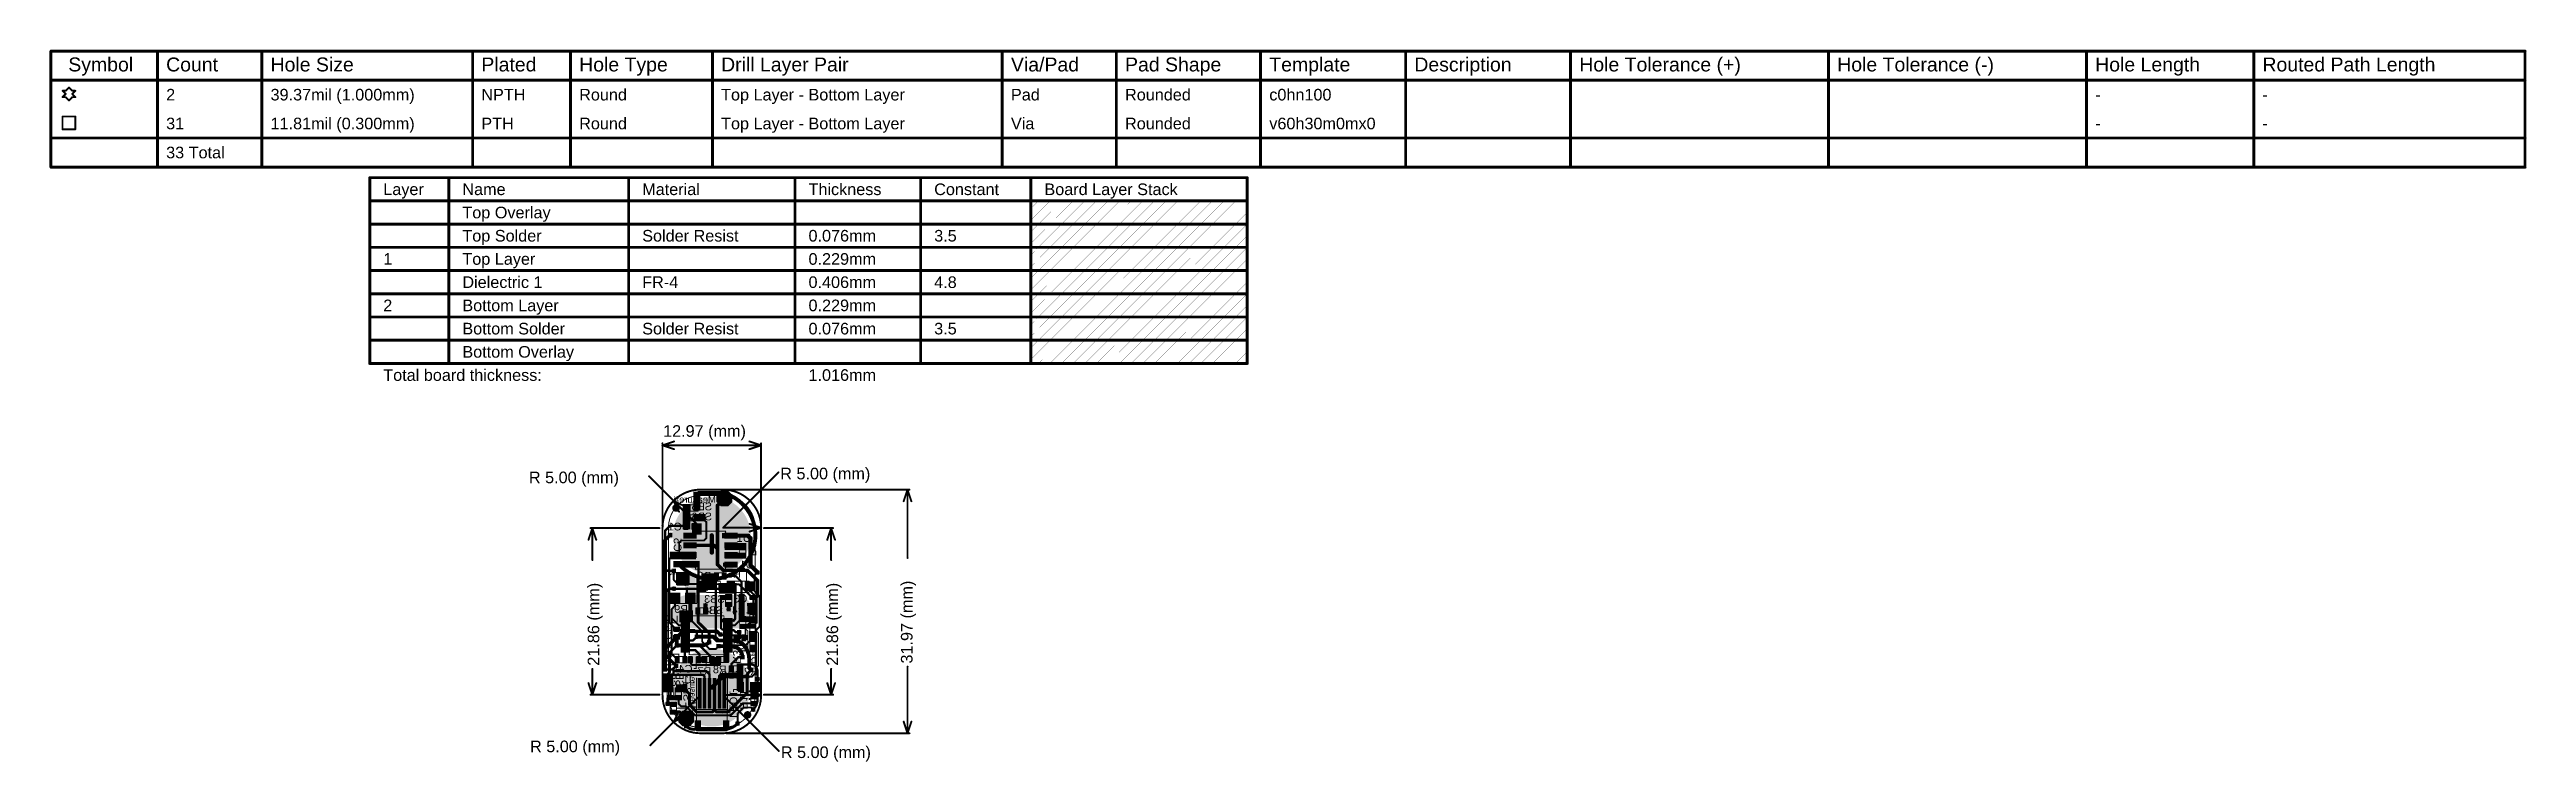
# Model space of a CAD drawing. Header units: millimetres. Extents: x -3.6 to 9.2, y -0.2 to 3.4.
import ezdxf

# ---------------------------------------------------------------- set-up
doc = ezdxf.new("R2010")
doc.units = ezdxf.units.MM
doc.header["$MEASUREMENT"] = 0
for name, color, linetype in [('BottomLayer', 5, 'Continuous'), ('BottomOverlay', 54, 'Continuous'), ('BottomPaste', 16, 'Continuous'), ('BottomSolder', 6, 'Continuous'), ('DrillDrawing', 1, 'Continuous'), ('Mechanical1', 6, 'Continuous'), ('Mechanical2', 216, 'Continuous'), ('Mechanical3', 76, 'Continuous'), ('PadHoleLayer', 156, 'Continuous'), ('TopLayer', 1, 'Continuous'), ('TopOverlay', 2, 'Continuous'), ('TopPaste', 8, 'Continuous'), ('TopSolder', 216, 'Continuous'), ('ViaHoleLayer', 16, 'Continuous')]:
    doc.layers.add(name, color=color, linetype=linetype)
doc.styles.add('Arial', font='', dxfattribs={"height": 0.2})
doc.styles.get('Arial').set_extended_font_data('Arial')

msp = doc.modelspace()

# ---------------------------------------------------------------- texts
at = {"layer": 'BottomOverlay', "style": 'Arial', "text_generation_flag": 2}
for s, height, rotation, p in [('Measure#', 0.035, 360, (-0.164, 1.096)), ('C5', 0.04, 270, (-0.382, 0.843)), ('R1', 0.04, 270, (0.005, 0.819)), ('C6', 0.04, 270, (-0.431, 0.389)), ('R10', 0.04, 270, (-0.427, 0.252)), ('R3', 0.04, 270, (-0.075, 0.263)), ('R6', 0.04, 270, (0.004, 0.262)), ('SB2', 0.04, 270, (-0.412, 0.144)), ('SB1', 0.04, 270, (-0.371, 0.144)), ('SB7', 0.04, 270, (-0.332, 0.07)), ('Measure', 0.03, 270, (-0.297, 0.034)), ('LED1', 0.04, 270, (-0.093, -0.015)), ('R11', 0.04, 270, (-0.04, 0.027))]:
    msp.add_text(s, height=height, rotation=rotation, dxfattribs=at).set_placement(p)
for s, height, p in [('SB5', 0.04, (-0.184, 1.057)), ('SB6', 0.04, (-0.184, 1.005)), ('C1', 0.04, (-0.34, 0.953)), ('U1', 0.04, (0.016, 0.894)), ('D1', 0.04, (0.031, 0.756)), ('D2', 0.04, (-0.188, 0.699)), ('R5', 0.04, (-0.034, 0.709)), ('U2', 0.04, (-0.357, 0.473)), ('R9', 0.04, (-0.308, 0.527)), ('SB4', 0.04, (-0.127, 0.521)), ('SB3', 0.04, (-0.119, 0.579)), ('R4', 0.04, (-0.011, 0.52)), ('C3', 0.04, (-0.001, 0.581)), ('C4', 0.04, (-0.285, 0.218)), ('C2', 0.035, (-0.013, 0.34)), ('J1', 0.04, (-0.275, 0.163)), ('R7', 0.04, (-0.188, 0.206)), ('R8', 0.04, (-0.108, 0.215)), ('SB8', 0.04, (-0.031, 0.187)), ('R2', 0.04, (0.052, 0.204))]:
    msp.add_text(s, height=height, dxfattribs=at).set_placement(p)
at = {"layer": 'DrillDrawing', "style": 'Arial'}
for s, height, p in [('Symbol', 0.072, (-3.513, 3.325)), ('Count', 0.072, (-3.007, 3.325)), ('Hole Size', 0.072, (-2.467, 3.325)), ('Plated', 0.072, (-1.377, 3.325)), ('Hole Type', 0.072, (-0.871, 3.325)), ('Drill Layer Pair', 0.072, (-0.137, 3.325)), ('Via/Pad', 0.072, (1.362, 3.325)), ('Pad Shape', 0.072, (1.952, 3.325)), ('Template', 0.072, (2.698, 3.325)), ('Description', 0.072, (3.448, 3.325)), ('Hole Tolerance (+)', 0.072, (4.301, 3.325)), ('Hole Tolerance (-)', 0.072, (5.635, 3.325)), ('Hole Length', 0.072, (6.969, 3.325)), ('Routed Path Length', 0.072, (7.834, 3.325)), ('2', 0.06, (-3.007, 3.175)), ('39.37mil (1.000mm)', 0.06, (-2.467, 3.175)), ('NPTH', 0.06, (-1.377, 3.175)), ('Round', 0.06, (-0.871, 3.175)), ('Top Layer - Bottom Layer', 0.06, (-0.137, 3.175)), ('Pad', 0.06, (1.362, 3.175)), ('Rounded', 0.06, (1.952, 3.175)), ('c0hn100', 0.06, (2.698, 3.175)), ('31', 0.06, (-3.007, 3.026)), ('11.81mil (0.300mm)', 0.06, (-2.467, 3.026)), ('PTH', 0.06, (-1.377, 3.026)), ('Round', 0.06, (-0.871, 3.026)), ('Top Layer - Bottom Layer', 0.06, (-0.137, 3.026)), ('Via', 0.06, (1.362, 3.026)), ('Rounded', 0.06, (1.952, 3.026)), ('v60h30m0mx0', 0.06, (2.698, 3.026)), ('-', 0.06, (6.969, 3.175)), ('-', 0.06, (7.834, 3.175)), ('-', 0.06, (6.969, 3.026)), ('-', 0.06, (7.834, 3.026)), ('33 Total', 0.06, (-3.007, 2.876))]:
    msp.add_text(s, height=height, dxfattribs=at).set_placement(p)
at = {"layer": 'Mechanical1', "style": 'Arial'}
for s, p in [('12.97 (mm)', (-0.437, 1.437)), ('R 5.00 (mm)', (-1.131, 1.197)), ('R 5.00 (mm)', (0.169, 1.217)), ('R 5.00 (mm)', (-1.125, -0.193)), ('R 5.00 (mm)', (0.172, -0.223))]:
    msp.add_text(s, height=0.06, dxfattribs=at).set_placement(p)
for s, p in [('21.86 (mm)', (-0.767, 0.254)), ('21.86 (mm)', (0.468, 0.254)), ('31.97 (mm)', (0.853, 0.265))]:
    msp.add_text(s, height=0.06, rotation=90, dxfattribs=at).set_placement(p)
at = {"layer": 'Mechanical3', "style": 'Arial'}
for s, p in [('Layer', (-1.884, 2.686)), ('Name', (-1.475, 2.686)), ('Material', (-0.545, 2.686)), ('Thickness', (0.315, 2.686)), ('Constant', (0.965, 2.686)), ('Board Layer Stack', (1.535, 2.686)), ('Top Overlay', (-1.475, 2.566)), ('Top Solder', (-1.475, 2.446)), ('Solder Resist', (-0.545, 2.446)), ('0.076mm', (0.315, 2.446)), ('3.5', (0.965, 2.446)), ('1', (-1.884, 2.326)), ('Top Layer', (-1.475, 2.326)), ('0.229mm', (0.315, 2.326)), ('Dielectric 1', (-1.475, 2.206)), ('FR-4', (-0.545, 2.206)), ('0.406mm', (0.315, 2.206)), ('4.8', (0.965, 2.206)), ('2', (-1.884, 2.086)), ('Bottom Layer', (-1.475, 2.086)), ('0.229mm', (0.315, 2.086)), ('Bottom Solder', (-1.475, 1.966)), ('Solder Resist', (-0.545, 1.966)), ('0.076mm', (0.315, 1.966)), ('3.5', (0.965, 1.966)), ('Bottom Overlay', (-1.475, 1.846)), ('Total board thickness:', (-1.884, 1.726)), ('1.016mm', (0.315, 1.726))]:
    msp.add_text(s, height=0.06, dxfattribs=at).set_placement(p)

# ---------------------------------------------------------------- blocks, each defined once
blk = doc.blocks.new('6_P___P____0_65___P_____B_1')
at = {"layer": 'BottomLayer'}
for points in [[(-0.001, -0.095), (-0.021, -0.095), (-0.021, 0.063), (-0.001, 0.063)], [(0.024, -0.095), (0.005, -0.095), (0.005, 0.063), (0.024, 0.063)], [(0.05, -0.095), (0.03, -0.095), (0.03, 0.063), (0.05, 0.063)], [(0.076, -0.095), (0.056, -0.095), (0.056, 0.063), (0.076, 0.063)], [(0.101, -0.095), (0.082, -0.095), (0.082, 0.063), (0.101, 0.063)], [(0.127, -0.095), (0.107, -0.095), (0.107, 0.063), (0.127, 0.063)]]:
    blk.add_hatch(color=5, dxfattribs=at).paths.add_polyline_path(points)
at = {"layer": 'BottomPaste'}
for points in [[(-0.001, -0.095), (-0.021, -0.095), (-0.021, 0.063), (-0.001, 0.063)], [(0.024, -0.095), (0.005, -0.095), (0.005, 0.063), (0.024, 0.063)], [(0.05, -0.095), (0.03, -0.095), (0.03, 0.063), (0.05, 0.063)], [(0.076, -0.095), (0.056, -0.095), (0.056, 0.063), (0.076, 0.063)], [(0.101, -0.095), (0.082, -0.095), (0.082, 0.063), (0.101, 0.063)], [(0.127, -0.095), (0.107, -0.095), (0.107, 0.063), (0.127, 0.063)]]:
    blk.add_hatch(color=16, dxfattribs=at).paths.add_polyline_path(points)
at = {"layer": 'BottomSolder'}
for points in [[(0.003, -0.099), (-0.025, -0.099), (-0.025, 0.067), (0.003, 0.067)], [(0.028, -0.099), (0.001, -0.099), (0.001, 0.067), (0.028, 0.067)], [(0.054, -0.099), (0.026, -0.099), (0.026, 0.067), (0.054, 0.067)], [(0.08, -0.099), (0.052, -0.099), (0.052, 0.067), (0.08, 0.067)], [(0.105, -0.099), (0.078, -0.099), (0.078, 0.067), (0.105, 0.067)], [(0.131, -0.099), (0.103, -0.099), (0.103, 0.067), (0.131, 0.067)]]:
    blk.add_hatch(color=6, dxfattribs=at).paths.add_polyline_path(points)
at = {"layer": 'BottomOverlay'}
for points, const_width in [([(-0.027, 0.068), (-0.027, -0.095)], 0.005), ([(0.133, 0.068), (-0.027, 0.068)], 0.005), ([(-0.003, 0.084), (-0.018, 0.084)], 0.00787), ([(-0.011, 0.077), (-0.018, 0.084)], 0.00787), ([(-0.003, 0.084), (-0.01, 0.077)], 0.00787), ([(0.133, 0.068), (0.133, -0.095)], 0.005), ([(-0.012, -0.103), (-0.019, -0.11)], 0.00787), ([(-0.004, -0.11), (-0.019, -0.11)], 0.00787), ([(-0.004, -0.11), (-0.011, -0.103)], 0.00787)]:
    blk.add_lwpolyline(points, dxfattribs=dict(at, const_width=const_width))
for points, const_width in [([(-0.028, 0.068, 1), (-0.025, 0.068, 1)], 0.0025), ([(-0.028, 0.068, 1), (-0.025, 0.068, 1)], 0.0025), ([(-0.02, 0.084, 1), (-0.016, 0.084, 1)], 0.00394), ([(-0.02, 0.084, 1), (-0.016, 0.084, 1)], 0.00394), ([(-0.013, 0.077, 1), (-0.009, 0.077, 1)], 0.00394), ([(-0.012, 0.077, 1), (-0.008, 0.077, 1)], 0.00394), ([(-0.005, 0.084, 1), (-0.001, 0.084, 1)], 0.00394), ([(-0.005, 0.084, 1), (-0.001, 0.084, 1)], 0.00394), ([(0.131, 0.068, 1), (0.134, 0.068, 1)], 0.0025), ([(0.131, 0.068, 1), (0.134, 0.068, 1)], 0.0025), ([(-0.028, -0.095, 1), (-0.025, -0.095, 1)], 0.0025), ([(-0.021, -0.11, 1), (-0.017, -0.11, 1)], 0.00394), ([(-0.021, -0.11, 1), (-0.017, -0.11, 1)], 0.00394), ([(-0.014, -0.103, 1), (-0.01, -0.103, 1)], 0.00394), ([(-0.013, -0.103, 1), (-0.009, -0.103, 1)], 0.00394), ([(-0.006, -0.11, 1), (-0.002, -0.11, 1)], 0.00394), ([(-0.006, -0.11, 1), (-0.002, -0.11, 1)], 0.00394), ([(0.131, -0.095, 1), (0.134, -0.095, 1)], 0.0025)]:
    blk.add_lwpolyline(points, format="xyb", close=True, dxfattribs=dict(at, const_width=const_width))
blk = doc.blocks.new('S______B______0402_B_2')
at = {"layer": 'BottomLayer'}
for points in [[(-0.009, 0.013), (-0.009, -0.013), (-0.028, -0.013), (-0.028, 0.013)], [(0.028, 0.013), (0.028, -0.013), (0.009, -0.013), (0.009, 0.013)]]:
    blk.add_hatch(color=5, dxfattribs=at).paths.add_polyline_path(points)
at = {"layer": 'BottomPaste'}
for points in [[(-0.009, 0.013), (-0.009, -0.013), (-0.028, -0.013), (-0.028, 0.013)], [(0.028, 0.013), (0.028, -0.013), (0.009, -0.013), (0.009, 0.013)]]:
    blk.add_hatch(color=16, dxfattribs=at).paths.add_polyline_path(points)
at = {"layer": 'BottomSolder'}
for points in [[(-0.007, 0.015), (-0.007, -0.015), (-0.03, -0.015), (-0.03, 0.015)], [(0.03, 0.015), (0.03, -0.015), (0.007, -0.015), (0.007, 0.015)]]:
    blk.add_hatch(color=6, dxfattribs=at).paths.add_polyline_path(points)
at = {"layer": 'BottomOverlay'}
for points, const_width in [([(-0.032, 0.016, 1), (-0.03, 0.016, 1)], 0.0025), ([(-0.032, 0.016, 1), (-0.03, 0.016, 1)], 0.0025), ([(-0.032, 0.017, 1), (-0.032, 0.017, 1)], 0.0000635), ([(0.03, 0.016, 1), (0.032, 0.016, 1)], 0.0025), ([(0.03, 0.016, 1), (0.032, 0.016, 1)], 0.0025), ([(0.032, 0.017, 1), (0.032, 0.017, 1)], 0.0000635), ([(-0.032, -0.016, 1), (-0.03, -0.016, 1)], 0.0025), ([(-0.032, -0.016, 1), (-0.03, -0.016, 1)], 0.0025), ([(0.03, -0.016, 1), (0.032, -0.016, 1)], 0.0025), ([(0.03, -0.016, 1), (0.032, -0.016, 1)], 0.0025)]:
    blk.add_lwpolyline(points, format="xyb", close=True, dxfattribs=dict(at, const_width=const_width))
for points, const_width in [([(-0.031, -0.016), (-0.031, 0.016)], 0.005), ([(-0.031, 0.016), (0.031, 0.016)], 0.005), ([(-0.032, 0.017), (0.032, 0.017)], 0.000127), ([(0.031, -0.016), (0.031, 0.016)], 0.005), ([(-0.031, -0.016), (0.031, -0.016)], 0.005)]:
    blk.add_lwpolyline(points, dxfattribs=dict(at, const_width=const_width))
blk = doc.blocks.new('S______B______0402_B_3')
at = {"layer": 'BottomLayer'}
for points in [[(-0.009, 0.013), (-0.009, -0.013), (-0.028, -0.013), (-0.028, 0.013)], [(0.028, 0.013), (0.028, -0.013), (0.009, -0.013), (0.009, 0.013)]]:
    blk.add_hatch(color=5, dxfattribs=at).paths.add_polyline_path(points)
at = {"layer": 'BottomPaste'}
for points in [[(-0.009, 0.013), (-0.009, -0.013), (-0.028, -0.013), (-0.028, 0.013)], [(0.028, 0.013), (0.028, -0.013), (0.009, -0.013), (0.009, 0.013)]]:
    blk.add_hatch(color=16, dxfattribs=at).paths.add_polyline_path(points)
at = {"layer": 'BottomSolder'}
for points in [[(-0.007, 0.015), (-0.007, -0.015), (-0.03, -0.015), (-0.03, 0.015)], [(0.03, 0.015), (0.03, -0.015), (0.007, -0.015), (0.007, 0.015)]]:
    blk.add_hatch(color=6, dxfattribs=at).paths.add_polyline_path(points)
at = {"layer": 'BottomOverlay'}
for points, const_width in [([(-0.032, 0.016, 1), (-0.03, 0.016, 1)], 0.0025), ([(-0.032, 0.016, 1), (-0.03, 0.016, 1)], 0.0025), ([(-0.032, 0.017, 1), (-0.032, 0.017, 1)], 0.0000635), ([(0.03, 0.016, 1), (0.032, 0.016, 1)], 0.0025), ([(0.03, 0.016, 1), (0.032, 0.016, 1)], 0.0025), ([(0.032, 0.017, 1), (0.032, 0.017, 1)], 0.0000635), ([(-0.032, -0.016, 1), (-0.03, -0.016, 1)], 0.0025), ([(-0.032, -0.016, 1), (-0.03, -0.016, 1)], 0.0025), ([(0.03, -0.016, 1), (0.032, -0.016, 1)], 0.0025), ([(0.03, -0.016, 1), (0.032, -0.016, 1)], 0.0025)]:
    blk.add_lwpolyline(points, format="xyb", close=True, dxfattribs=dict(at, const_width=const_width))
for points, const_width in [([(-0.031, -0.016), (-0.031, 0.016)], 0.005), ([(0.031, 0.016), (-0.031, 0.016)], 0.005), ([(0.032, 0.017), (-0.032, 0.017)], 0.000127), ([(0.031, -0.016), (0.031, 0.016)], 0.005), ([(0.031, -0.016), (-0.031, -0.016)], 0.005)]:
    blk.add_lwpolyline(points, dxfattribs=dict(at, const_width=const_width))
blk = doc.blocks.new('C___0402_B_4')
at = {"layer": 'BottomLayer'}
for points in [[(-0.009, 0.013), (-0.009, -0.013), (-0.028, -0.013), (-0.028, 0.013)], [(0.028, 0.013), (0.028, -0.013), (0.009, -0.013), (0.009, 0.013)]]:
    blk.add_hatch(color=5, dxfattribs=at).paths.add_polyline_path(points)
at = {"layer": 'BottomPaste'}
for points in [[(-0.009, 0.013), (-0.009, -0.013), (-0.028, -0.013), (-0.028, 0.013)], [(0.028, 0.013), (0.028, -0.013), (0.009, -0.013), (0.009, 0.013)]]:
    blk.add_hatch(color=16, dxfattribs=at).paths.add_polyline_path(points)
at = {"layer": 'BottomSolder'}
for points in [[(-0.007, 0.015), (-0.007, -0.015), (-0.03, -0.015), (-0.03, 0.015)], [(0.03, 0.015), (0.03, -0.015), (0.007, -0.015), (0.007, 0.015)]]:
    blk.add_hatch(color=6, dxfattribs=at).paths.add_polyline_path(points)
at = {"layer": 'BottomOverlay', "const_width": 0.0025}
for points in [[(-0.032, 0.016, 1), (-0.03, 0.016, 1)], [(-0.032, 0.016, 1), (-0.03, 0.016, 1)], [(-0.012, 0.016, 1), (-0.01, 0.016, 1)], [(0.01, 0.016, 1), (0.012, 0.016, 1)], [(0.03, 0.016, 1), (0.032, 0.016, 1)], [(0.03, 0.016, 1), (0.032, 0.016, 1)], [(-0.032, -0.016, 1), (-0.03, -0.016, 1)], [(-0.032, -0.016, 1), (-0.03, -0.016, 1)], [(-0.012, -0.016, 1), (-0.01, -0.016, 1)], [(0.01, -0.016, 1), (0.012, -0.016, 1)], [(0.03, -0.016, 1), (0.032, -0.016, 1)], [(0.03, -0.016, 1), (0.032, -0.016, 1)]]:
    blk.add_lwpolyline(points, format="xyb", close=True, dxfattribs=at)
at = {"layer": 'BottomOverlay', "const_width": 0.005}
for points in [[(-0.031, 0.016), (-0.011, 0.016)], [(-0.031, 0.016), (-0.031, -0.016)], [(0.011, 0.016), (0.031, 0.016)], [(0.031, 0.016), (0.031, -0.016)], [(-0.031, -0.016), (-0.011, -0.016)], [(0.011, -0.016), (0.031, -0.016)]]:
    blk.add_lwpolyline(points, dxfattribs=at)
blk = doc.blocks.new('C___0402_B_5')
at = {"layer": 'BottomLayer'}
for points in [[(-0.009, 0.013), (-0.009, -0.013), (-0.028, -0.013), (-0.028, 0.013)], [(0.028, 0.013), (0.028, -0.013), (0.009, -0.013), (0.009, 0.013)]]:
    blk.add_hatch(color=5, dxfattribs=at).paths.add_polyline_path(points)
at = {"layer": 'BottomPaste'}
for points in [[(-0.009, 0.013), (-0.009, -0.013), (-0.028, -0.013), (-0.028, 0.013)], [(0.028, 0.013), (0.028, -0.013), (0.009, -0.013), (0.009, 0.013)]]:
    blk.add_hatch(color=16, dxfattribs=at).paths.add_polyline_path(points)
at = {"layer": 'BottomSolder'}
for points in [[(-0.007, 0.015), (-0.007, -0.015), (-0.03, -0.015), (-0.03, 0.015)], [(0.03, 0.015), (0.03, -0.015), (0.007, -0.015), (0.007, 0.015)]]:
    blk.add_hatch(color=6, dxfattribs=at).paths.add_polyline_path(points)
at = {"layer": 'BottomOverlay', "const_width": 0.0025}
for points in [[(-0.032, 0.016, 1), (-0.03, 0.016, 1)], [(-0.032, 0.016, 1), (-0.03, 0.016, 1)], [(-0.012, 0.016, 1), (-0.01, 0.016, 1)], [(0.01, 0.016, 1), (0.012, 0.016, 1)], [(0.03, 0.016, 1), (0.032, 0.016, 1)], [(0.03, 0.016, 1), (0.032, 0.016, 1)], [(-0.032, -0.016, 1), (-0.03, -0.016, 1)], [(-0.032, -0.016, 1), (-0.03, -0.016, 1)], [(-0.012, -0.016, 1), (-0.01, -0.016, 1)], [(0.01, -0.016, 1), (0.012, -0.016, 1)], [(0.03, -0.016, 1), (0.032, -0.016, 1)], [(0.03, -0.016, 1), (0.032, -0.016, 1)]]:
    blk.add_lwpolyline(points, format="xyb", close=True, dxfattribs=at)
at = {"layer": 'BottomOverlay', "const_width": 0.005}
for points in [[(-0.031, 0.016), (-0.031, -0.016)], [(-0.011, 0.016), (-0.031, 0.016)], [(0.031, 0.016), (0.011, 0.016)], [(0.031, 0.016), (0.031, -0.016)], [(-0.011, -0.016), (-0.031, -0.016)], [(0.031, -0.016), (0.011, -0.016)]]:
    blk.add_lwpolyline(points, dxfattribs=at)
blk = doc.blocks.new('RES_0402_B_6')
at = {"layer": 'BottomLayer'}
for points in [[(-0.009, 0.013), (-0.009, -0.013), (-0.028, -0.013), (-0.028, 0.013)], [(0.028, 0.013), (0.028, -0.013), (0.009, -0.013), (0.009, 0.013)]]:
    blk.add_hatch(color=5, dxfattribs=at).paths.add_polyline_path(points)
at = {"layer": 'BottomPaste'}
for points in [[(-0.009, 0.013), (-0.009, -0.013), (-0.028, -0.013), (-0.028, 0.013)], [(0.028, 0.013), (0.028, -0.013), (0.009, -0.013), (0.009, 0.013)]]:
    blk.add_hatch(color=16, dxfattribs=at).paths.add_polyline_path(points)
at = {"layer": 'BottomSolder'}
for points in [[(-0.007, 0.015), (-0.007, -0.015), (-0.03, -0.015), (-0.03, 0.015)], [(0.03, 0.015), (0.03, -0.015), (0.007, -0.015), (0.007, 0.015)]]:
    blk.add_hatch(color=6, dxfattribs=at).paths.add_polyline_path(points)
at = {"layer": 'BottomOverlay'}
for points, const_width in [([(-0.032, 0.016, 1), (-0.03, 0.016, 1)], 0.0025), ([(-0.032, 0.016, 1), (-0.03, 0.016, 1)], 0.0025), ([(-0.032, 0.017, 1), (-0.032, 0.017, 1)], 0.0000635), ([(0.03, 0.016, 1), (0.032, 0.016, 1)], 0.0025), ([(0.03, 0.016, 1), (0.032, 0.016, 1)], 0.0025), ([(0.032, 0.017, 1), (0.032, 0.017, 1)], 0.0000635), ([(-0.032, -0.016, 1), (-0.03, -0.016, 1)], 0.0025), ([(-0.032, -0.016, 1), (-0.03, -0.016, 1)], 0.0025), ([(0.03, -0.016, 1), (0.032, -0.016, 1)], 0.0025), ([(0.03, -0.016, 1), (0.032, -0.016, 1)], 0.0025)]:
    blk.add_lwpolyline(points, format="xyb", close=True, dxfattribs=dict(at, const_width=const_width))
for points, const_width in [([(-0.031, -0.016), (-0.031, 0.016)], 0.005), ([(0.031, 0.016), (-0.031, 0.016)], 0.005), ([(0.032, 0.017), (-0.032, 0.017)], 0.000127), ([(0.031, -0.016), (0.031, 0.016)], 0.005), ([(0.031, -0.016), (-0.031, -0.016)], 0.005)]:
    blk.add_lwpolyline(points, dxfattribs=dict(at, const_width=const_width))
blk = doc.blocks.new('S______B______0402_B_7')
at = {"layer": 'BottomLayer'}
for points in [[(-0.009, 0.013), (-0.009, -0.013), (-0.028, -0.013), (-0.028, 0.013)], [(0.028, 0.013), (0.028, -0.013), (0.009, -0.013), (0.009, 0.013)]]:
    blk.add_hatch(color=5, dxfattribs=at).paths.add_polyline_path(points)
at = {"layer": 'BottomPaste'}
for points in [[(-0.009, 0.013), (-0.009, -0.013), (-0.028, -0.013), (-0.028, 0.013)], [(0.028, 0.013), (0.028, -0.013), (0.009, -0.013), (0.009, 0.013)]]:
    blk.add_hatch(color=16, dxfattribs=at).paths.add_polyline_path(points)
at = {"layer": 'BottomSolder'}
for points in [[(-0.007, 0.015), (-0.007, -0.015), (-0.03, -0.015), (-0.03, 0.015)], [(0.03, 0.015), (0.03, -0.015), (0.007, -0.015), (0.007, 0.015)]]:
    blk.add_hatch(color=6, dxfattribs=at).paths.add_polyline_path(points)
at = {"layer": 'BottomOverlay'}
for points, const_width in [([(-0.032, 0.016, 1), (-0.03, 0.016, 1)], 0.0025), ([(-0.032, 0.016, 1), (-0.03, 0.016, 1)], 0.0025), ([(-0.032, 0.017, 1), (-0.032, 0.017, 1)], 0.0000635), ([(0.03, 0.016, 1), (0.032, 0.016, 1)], 0.0025), ([(0.03, 0.016, 1), (0.032, 0.016, 1)], 0.0025), ([(0.032, 0.017, 1), (0.032, 0.017, 1)], 0.0000635), ([(-0.032, -0.016, 1), (-0.03, -0.016, 1)], 0.0025), ([(-0.032, -0.016, 1), (-0.03, -0.016, 1)], 0.0025), ([(0.03, -0.016, 1), (0.032, -0.016, 1)], 0.0025), ([(0.03, -0.016, 1), (0.032, -0.016, 1)], 0.0025)]:
    blk.add_lwpolyline(points, format="xyb", close=True, dxfattribs=dict(at, const_width=const_width))
for points, const_width in [([(-0.031, 0.016), (0.031, 0.016)], 0.005), ([(-0.031, -0.016), (-0.031, 0.016)], 0.005), ([(-0.032, 0.017), (0.032, 0.017)], 0.000127), ([(0.031, -0.016), (0.031, 0.016)], 0.005), ([(-0.031, -0.016), (0.031, -0.016)], 0.005)]:
    blk.add_lwpolyline(points, dxfattribs=dict(at, const_width=const_width))
blk = doc.blocks.new('S______B______0402_B_8')
at = {"layer": 'BottomLayer'}
for points in [[(-0.009, 0.013), (-0.009, -0.013), (-0.028, -0.013), (-0.028, 0.013)], [(0.028, 0.013), (0.028, -0.013), (0.009, -0.013), (0.009, 0.013)]]:
    blk.add_hatch(color=5, dxfattribs=at).paths.add_polyline_path(points)
at = {"layer": 'BottomPaste'}
for points in [[(-0.009, 0.013), (-0.009, -0.013), (-0.028, -0.013), (-0.028, 0.013)], [(0.028, 0.013), (0.028, -0.013), (0.009, -0.013), (0.009, 0.013)]]:
    blk.add_hatch(color=16, dxfattribs=at).paths.add_polyline_path(points)
at = {"layer": 'BottomSolder'}
for points in [[(-0.007, 0.015), (-0.007, -0.015), (-0.03, -0.015), (-0.03, 0.015)], [(0.03, 0.015), (0.03, -0.015), (0.007, -0.015), (0.007, 0.015)]]:
    blk.add_hatch(color=6, dxfattribs=at).paths.add_polyline_path(points)
at = {"layer": 'BottomOverlay'}
for points, const_width in [([(-0.032, 0.016, 1), (-0.03, 0.016, 1)], 0.0025), ([(-0.032, 0.016, 1), (-0.03, 0.016, 1)], 0.0025), ([(-0.032, 0.017, 1), (-0.032, 0.017, 1)], 0.0000635), ([(0.03, 0.016, 1), (0.032, 0.016, 1)], 0.0025), ([(0.03, 0.016, 1), (0.032, 0.016, 1)], 0.0025), ([(0.032, 0.017, 1), (0.032, 0.017, 1)], 0.0000635), ([(-0.032, -0.016, 1), (-0.03, -0.016, 1)], 0.0025), ([(-0.032, -0.016, 1), (-0.03, -0.016, 1)], 0.0025), ([(0.03, -0.016, 1), (0.032, -0.016, 1)], 0.0025), ([(0.03, -0.016, 1), (0.032, -0.016, 1)], 0.0025)]:
    blk.add_lwpolyline(points, format="xyb", close=True, dxfattribs=dict(at, const_width=const_width))
for points, const_width in [([(-0.031, 0.016), (0.031, 0.016)], 0.005), ([(-0.031, -0.016), (-0.031, 0.016)], 0.005), ([(-0.032, 0.017), (0.032, 0.017)], 0.000127), ([(0.031, -0.016), (0.031, 0.016)], 0.005), ([(-0.031, -0.016), (0.031, -0.016)], 0.005)]:
    blk.add_lwpolyline(points, dxfattribs=dict(at, const_width=const_width))
blk = doc.blocks.new('S______B______0402_B_9')
at = {"layer": 'BottomLayer'}
for points in [[(-0.009, 0.013), (-0.009, -0.013), (-0.028, -0.013), (-0.028, 0.013)], [(0.028, 0.013), (0.028, -0.013), (0.009, -0.013), (0.009, 0.013)]]:
    blk.add_hatch(color=5, dxfattribs=at).paths.add_polyline_path(points)
at = {"layer": 'BottomPaste'}
for points in [[(-0.009, 0.013), (-0.009, -0.013), (-0.028, -0.013), (-0.028, 0.013)], [(0.028, 0.013), (0.028, -0.013), (0.009, -0.013), (0.009, 0.013)]]:
    blk.add_hatch(color=16, dxfattribs=at).paths.add_polyline_path(points)
at = {"layer": 'BottomSolder'}
for points in [[(-0.007, 0.015), (-0.007, -0.015), (-0.03, -0.015), (-0.03, 0.015)], [(0.03, 0.015), (0.03, -0.015), (0.007, -0.015), (0.007, 0.015)]]:
    blk.add_hatch(color=6, dxfattribs=at).paths.add_polyline_path(points)
at = {"layer": 'BottomOverlay'}
for points, const_width in [([(-0.032, 0.016, 1), (-0.03, 0.016, 1)], 0.0025), ([(-0.032, 0.016, 1), (-0.03, 0.016, 1)], 0.0025), ([(-0.032, 0.017, 1), (-0.032, 0.017, 1)], 0.0000635), ([(0.03, 0.016, 1), (0.032, 0.016, 1)], 0.0025), ([(0.03, 0.016, 1), (0.032, 0.016, 1)], 0.0025), ([(0.032, 0.017, 1), (0.032, 0.017, 1)], 0.0000635), ([(-0.032, -0.016, 1), (-0.03, -0.016, 1)], 0.0025), ([(-0.032, -0.016, 1), (-0.03, -0.016, 1)], 0.0025), ([(0.03, -0.016, 1), (0.032, -0.016, 1)], 0.0025), ([(0.03, -0.016, 1), (0.032, -0.016, 1)], 0.0025)]:
    blk.add_lwpolyline(points, format="xyb", close=True, dxfattribs=dict(at, const_width=const_width))
for points, const_width in [([(0.031, 0.016), (-0.031, 0.016)], 0.005), ([(-0.031, 0.016), (-0.031, -0.016)], 0.005), ([(0.032, 0.017), (-0.032, 0.017)], 0.000127), ([(0.031, 0.016), (0.031, -0.016)], 0.005), ([(0.031, -0.016), (-0.031, -0.016)], 0.005)]:
    blk.add_lwpolyline(points, dxfattribs=dict(at, const_width=const_width))
at = {"layer": 'BottomOverlay', "text_generation_flag": 2}
blk.add_text('SB4', height=0.04, rotation=-180, dxfattribs=at).set_placement((-0.11, 0.016))
blk = doc.blocks.new('S______B______0402_B_10')
at = {"layer": 'BottomLayer'}
for points in [[(-0.009, 0.013), (-0.009, -0.013), (-0.028, -0.013), (-0.028, 0.013)], [(0.028, 0.013), (0.028, -0.013), (0.009, -0.013), (0.009, 0.013)]]:
    blk.add_hatch(color=5, dxfattribs=at).paths.add_polyline_path(points)
at = {"layer": 'BottomPaste'}
for points in [[(-0.009, 0.013), (-0.009, -0.013), (-0.028, -0.013), (-0.028, 0.013)], [(0.028, 0.013), (0.028, -0.013), (0.009, -0.013), (0.009, 0.013)]]:
    blk.add_hatch(color=16, dxfattribs=at).paths.add_polyline_path(points)
at = {"layer": 'BottomSolder'}
for points in [[(-0.007, 0.015), (-0.007, -0.015), (-0.03, -0.015), (-0.03, 0.015)], [(0.03, 0.015), (0.03, -0.015), (0.007, -0.015), (0.007, 0.015)]]:
    blk.add_hatch(color=6, dxfattribs=at).paths.add_polyline_path(points)
at = {"layer": 'BottomOverlay'}
for points, const_width in [([(-0.032, 0.016, 1), (-0.03, 0.016, 1)], 0.0025), ([(-0.032, 0.016, 1), (-0.03, 0.016, 1)], 0.0025), ([(-0.032, 0.017, 1), (-0.032, 0.017, 1)], 0.0000635), ([(0.03, 0.016, 1), (0.032, 0.016, 1)], 0.0025), ([(0.03, 0.016, 1), (0.032, 0.016, 1)], 0.0025), ([(0.032, 0.017, 1), (0.032, 0.017, 1)], 0.0000635), ([(-0.032, -0.016, 1), (-0.03, -0.016, 1)], 0.0025), ([(-0.032, -0.016, 1), (-0.03, -0.016, 1)], 0.0025), ([(0.03, -0.016, 1), (0.032, -0.016, 1)], 0.0025), ([(0.03, -0.016, 1), (0.032, -0.016, 1)], 0.0025)]:
    blk.add_lwpolyline(points, format="xyb", close=True, dxfattribs=dict(at, const_width=const_width))
for points, const_width in [([(-0.031, 0.016), (0.031, 0.016)], 0.005), ([(-0.031, 0.016), (-0.031, -0.016)], 0.005), ([(-0.032, 0.017), (0.032, 0.017)], 0.000127), ([(0.031, 0.016), (0.031, -0.016)], 0.005), ([(-0.031, -0.016), (0.031, -0.016)], 0.005)]:
    blk.add_lwpolyline(points, dxfattribs=dict(at, const_width=const_width))
blk = doc.blocks.new('CAP_0402_B_11')
at = {"layer": 'BottomLayer'}
for points in [[(-0.009, 0.013), (-0.009, -0.013), (-0.028, -0.013), (-0.028, 0.013)], [(0.028, 0.013), (0.028, -0.013), (0.009, -0.013), (0.009, 0.013)]]:
    blk.add_hatch(color=5, dxfattribs=at).paths.add_polyline_path(points)
at = {"layer": 'BottomPaste'}
for points in [[(-0.009, 0.013), (-0.009, -0.013), (-0.028, -0.013), (-0.028, 0.013)], [(0.028, 0.013), (0.028, -0.013), (0.009, -0.013), (0.009, 0.013)]]:
    blk.add_hatch(color=16, dxfattribs=at).paths.add_polyline_path(points)
at = {"layer": 'BottomSolder'}
for points in [[(-0.007, 0.015), (-0.007, -0.015), (-0.03, -0.015), (-0.03, 0.015)], [(0.03, 0.015), (0.03, -0.015), (0.007, -0.015), (0.007, 0.015)]]:
    blk.add_hatch(color=6, dxfattribs=at).paths.add_polyline_path(points)
at = {"layer": 'BottomOverlay', "const_width": 0.0025}
for points in [[(-0.032, 0.016, 1), (-0.03, 0.016, 1)], [(-0.032, 0.016, 1), (-0.03, 0.016, 1)], [(-0.012, 0.016, 1), (-0.01, 0.016, 1)], [(0.01, 0.016, 1), (0.012, 0.016, 1)], [(0.03, 0.016, 1), (0.032, 0.016, 1)], [(0.03, 0.016, 1), (0.032, 0.016, 1)], [(-0.032, -0.016, 1), (-0.03, -0.016, 1)], [(-0.032, -0.016, 1), (-0.03, -0.016, 1)], [(-0.012, -0.016, 1), (-0.01, -0.016, 1)], [(0.01, -0.016, 1), (0.012, -0.016, 1)], [(0.03, -0.016, 1), (0.032, -0.016, 1)], [(0.03, -0.016, 1), (0.032, -0.016, 1)]]:
    blk.add_lwpolyline(points, format="xyb", close=True, dxfattribs=at)
at = {"layer": 'BottomOverlay', "const_width": 0.005}
for points in [[(-0.031, 0.016), (-0.031, -0.016)], [(-0.031, 0.016), (-0.011, 0.016)], [(0.011, 0.016), (0.031, 0.016)], [(0.031, 0.016), (0.031, -0.016)], [(-0.031, -0.016), (-0.011, -0.016)], [(0.011, -0.016), (0.031, -0.016)]]:
    blk.add_lwpolyline(points, dxfattribs=at)
blk = doc.blocks.new('S______B______0402_B_12')
at = {"layer": 'BottomLayer'}
for points in [[(-0.009, 0.013), (-0.009, -0.013), (-0.028, -0.013), (-0.028, 0.013)], [(0.028, 0.013), (0.028, -0.013), (0.009, -0.013), (0.009, 0.013)]]:
    blk.add_hatch(color=5, dxfattribs=at).paths.add_polyline_path(points)
at = {"layer": 'BottomPaste'}
for points in [[(-0.009, 0.013), (-0.009, -0.013), (-0.028, -0.013), (-0.028, 0.013)], [(0.028, 0.013), (0.028, -0.013), (0.009, -0.013), (0.009, 0.013)]]:
    blk.add_hatch(color=16, dxfattribs=at).paths.add_polyline_path(points)
at = {"layer": 'BottomSolder'}
for points in [[(-0.007, 0.015), (-0.007, -0.015), (-0.03, -0.015), (-0.03, 0.015)], [(0.03, 0.015), (0.03, -0.015), (0.007, -0.015), (0.007, 0.015)]]:
    blk.add_hatch(color=6, dxfattribs=at).paths.add_polyline_path(points)
at = {"layer": 'BottomOverlay'}
for points, const_width in [([(-0.032, 0.016, 1), (-0.03, 0.016, 1)], 0.0025), ([(-0.032, 0.016, 1), (-0.03, 0.016, 1)], 0.0025), ([(-0.032, 0.017, 1), (-0.032, 0.017, 1)], 0.0000635), ([(0.03, 0.016, 1), (0.032, 0.016, 1)], 0.0025), ([(0.03, 0.016, 1), (0.032, 0.016, 1)], 0.0025), ([(0.032, 0.017, 1), (0.032, 0.017, 1)], 0.0000635), ([(-0.032, -0.016, 1), (-0.03, -0.016, 1)], 0.0025), ([(-0.032, -0.016, 1), (-0.03, -0.016, 1)], 0.0025), ([(0.03, -0.016, 1), (0.032, -0.016, 1)], 0.0025), ([(0.03, -0.016, 1), (0.032, -0.016, 1)], 0.0025)]:
    blk.add_lwpolyline(points, format="xyb", close=True, dxfattribs=dict(at, const_width=const_width))
for points, const_width in [([(0.031, 0.016), (-0.031, 0.016)], 0.005), ([(-0.031, -0.016), (-0.031, 0.016)], 0.005), ([(0.032, 0.017), (-0.032, 0.017)], 0.000127), ([(0.031, -0.016), (0.031, 0.016)], 0.005), ([(0.031, -0.016), (-0.031, -0.016)], 0.005)]:
    blk.add_lwpolyline(points, dxfattribs=dict(at, const_width=const_width))
blk = doc.blocks.new('S______B______0402_B_13')
at = {"layer": 'BottomLayer'}
for points in [[(-0.009, 0.013), (-0.009, -0.013), (-0.028, -0.013), (-0.028, 0.013)], [(0.028, 0.013), (0.028, -0.013), (0.009, -0.013), (0.009, 0.013)]]:
    blk.add_hatch(color=5, dxfattribs=at).paths.add_polyline_path(points)
at = {"layer": 'BottomPaste'}
for points in [[(-0.009, 0.013), (-0.009, -0.013), (-0.028, -0.013), (-0.028, 0.013)], [(0.028, 0.013), (0.028, -0.013), (0.009, -0.013), (0.009, 0.013)]]:
    blk.add_hatch(color=16, dxfattribs=at).paths.add_polyline_path(points)
at = {"layer": 'BottomSolder'}
for points in [[(-0.007, 0.015), (-0.007, -0.015), (-0.03, -0.015), (-0.03, 0.015)], [(0.03, 0.015), (0.03, -0.015), (0.007, -0.015), (0.007, 0.015)]]:
    blk.add_hatch(color=6, dxfattribs=at).paths.add_polyline_path(points)
at = {"layer": 'BottomOverlay'}
for points, const_width in [([(-0.032, 0.016, 1), (-0.03, 0.016, 1)], 0.0025), ([(-0.032, 0.016, 1), (-0.03, 0.016, 1)], 0.0025), ([(-0.032, 0.017, 1), (-0.032, 0.017, 1)], 0.0000635), ([(0.03, 0.016, 1), (0.032, 0.016, 1)], 0.0025), ([(0.03, 0.016, 1), (0.032, 0.016, 1)], 0.0025), ([(0.032, 0.017, 1), (0.032, 0.017, 1)], 0.0000635), ([(-0.032, -0.016, 1), (-0.03, -0.016, 1)], 0.0025), ([(-0.032, -0.016, 1), (-0.03, -0.016, 1)], 0.0025), ([(0.03, -0.016, 1), (0.032, -0.016, 1)], 0.0025), ([(0.03, -0.016, 1), (0.032, -0.016, 1)], 0.0025)]:
    blk.add_lwpolyline(points, format="xyb", close=True, dxfattribs=dict(at, const_width=const_width))
for points, const_width in [([(0.031, 0.016), (-0.031, 0.016)], 0.005), ([(-0.031, -0.016), (-0.031, 0.016)], 0.005), ([(0.032, 0.017), (-0.032, 0.017)], 0.000127), ([(0.031, -0.016), (0.031, 0.016)], 0.005), ([(0.031, -0.016), (-0.031, -0.016)], 0.005)]:
    blk.add_lwpolyline(points, dxfattribs=dict(at, const_width=const_width))
blk = doc.blocks.new('RES_0402_B_14')
at = {"layer": 'BottomLayer'}
for points in [[(-0.009, 0.013), (-0.009, -0.013), (-0.028, -0.013), (-0.028, 0.013)], [(0.028, 0.013), (0.028, -0.013), (0.009, -0.013), (0.009, 0.013)]]:
    blk.add_hatch(color=5, dxfattribs=at).paths.add_polyline_path(points)
at = {"layer": 'BottomPaste'}
for points in [[(-0.009, 0.013), (-0.009, -0.013), (-0.028, -0.013), (-0.028, 0.013)], [(0.028, 0.013), (0.028, -0.013), (0.009, -0.013), (0.009, 0.013)]]:
    blk.add_hatch(color=16, dxfattribs=at).paths.add_polyline_path(points)
at = {"layer": 'BottomSolder'}
for points in [[(-0.007, 0.015), (-0.007, -0.015), (-0.03, -0.015), (-0.03, 0.015)], [(0.03, 0.015), (0.03, -0.015), (0.007, -0.015), (0.007, 0.015)]]:
    blk.add_hatch(color=6, dxfattribs=at).paths.add_polyline_path(points)
at = {"layer": 'BottomOverlay'}
for points, const_width in [([(-0.032, 0.016, 1), (-0.03, 0.016, 1)], 0.0025), ([(-0.032, 0.016, 1), (-0.03, 0.016, 1)], 0.0025), ([(-0.032, 0.017, 1), (-0.032, 0.017, 1)], 0.0000635), ([(0.03, 0.016, 1), (0.032, 0.016, 1)], 0.0025), ([(0.03, 0.016, 1), (0.032, 0.016, 1)], 0.0025), ([(0.032, 0.017, 1), (0.032, 0.017, 1)], 0.0000635), ([(-0.032, -0.016, 1), (-0.03, -0.016, 1)], 0.0025), ([(-0.032, -0.016, 1), (-0.03, -0.016, 1)], 0.0025), ([(0.03, -0.016, 1), (0.032, -0.016, 1)], 0.0025), ([(0.03, -0.016, 1), (0.032, -0.016, 1)], 0.0025)]:
    blk.add_lwpolyline(points, format="xyb", close=True, dxfattribs=dict(at, const_width=const_width))
for points, const_width in [([(-0.031, 0.016), (-0.031, -0.016)], 0.005), ([(-0.031, 0.016), (0.031, 0.016)], 0.005), ([(-0.032, 0.017), (0.032, 0.017)], 0.000127), ([(0.031, 0.016), (0.031, -0.016)], 0.005), ([(-0.031, -0.016), (0.031, -0.016)], 0.005)]:
    blk.add_lwpolyline(points, dxfattribs=dict(at, const_width=const_width))
blk = doc.blocks.new('TEST_POINT_B_15')
at = {"layer": 'BottomLayer'}
blk.add_hatch(color=5, dxfattribs=at).paths.add_polyline_path([(0.015, 0.03), (-0.015, 0.03), (-0.03, 0.015), (-0.03, -0.015), (-0.015, -0.03), (0.015, -0.03), (0.03, -0.015), (0.03, 0.015)])
at = {"layer": 'BottomPaste'}
blk.add_hatch(color=16, dxfattribs=at).paths.add_polyline_path([(0.015, 0.03), (-0.015, 0.03), (-0.03, 0.015), (-0.03, -0.015), (-0.015, -0.03), (0.015, -0.03), (0.03, -0.015), (0.03, 0.015)])
at = {"layer": 'BottomSolder'}
blk.add_hatch(color=6, dxfattribs=at).paths.add_polyline_path([(0.017, 0.034), (-0.017, 0.034), (-0.034, 0.017), (-0.034, -0.017), (-0.017, -0.034), (0.017, -0.034), (0.034, -0.017), (0.034, 0.017)])
at = {"layer": 'BottomOverlay', "const_width": 0.00787}
for points in [[(-0.017, 0.037), (-0.037, 0.017)], [(-0.037, 0.017), (-0.037, -0.017)], [(0.017, 0.037), (-0.017, 0.037)], [(0.017, 0.037), (-0.017, 0.037)], [(0.037, 0.017), (0.017, 0.037)], [(0.037, 0.017), (0.037, -0.017)], [(-0.017, -0.037), (-0.037, -0.017)], [(0.017, -0.037), (-0.017, -0.037)], [(0.017, -0.037), (-0.017, -0.037)], [(0.037, -0.017), (0.017, -0.037)]]:
    blk.add_lwpolyline(points, dxfattribs=at)
at = {"layer": 'BottomOverlay', "const_width": 0.00394}
for points in [[(-0.039, 0.017, 1), (-0.035, 0.017, 1)], [(-0.039, 0.017, 1), (-0.035, 0.017, 1)], [(-0.019, 0.037, 1), (-0.015, 0.037, 1)], [(-0.019, 0.037, 1), (-0.015, 0.037, 1)], [(-0.019, 0.037, 1), (-0.015, 0.037, 1)], [(0.015, 0.037, 1), (0.019, 0.037, 1)], [(0.015, 0.037, 1), (0.019, 0.037, 1)], [(0.015, 0.037, 1), (0.019, 0.037, 1)], [(0.035, 0.017, 1), (0.039, 0.017, 1)], [(0.035, 0.017, 1), (0.039, 0.017, 1)], [(-0.039, -0.017, 1), (-0.035, -0.017, 1)], [(-0.039, -0.017, 1), (-0.035, -0.017, 1)], [(-0.019, -0.037, 1), (-0.015, -0.037, 1)], [(-0.019, -0.037, 1), (-0.015, -0.037, 1)], [(-0.019, -0.037, 1), (-0.015, -0.037, 1)], [(0.015, -0.037, 1), (0.019, -0.037, 1)], [(0.015, -0.037, 1), (0.019, -0.037, 1)], [(0.015, -0.037, 1), (0.019, -0.037, 1)], [(0.035, -0.017, 1), (0.039, -0.017, 1)], [(0.035, -0.017, 1), (0.039, -0.017, 1)]]:
    blk.add_lwpolyline(points, format="xyb", close=True, dxfattribs=at)
blk = doc.blocks.new('TEST_POINT_B_16')
at = {"layer": 'BottomLayer'}
blk.add_hatch(color=5, dxfattribs=at).paths.add_polyline_path([(0.015, 0.03), (-0.015, 0.03), (-0.03, 0.015), (-0.03, -0.015), (-0.015, -0.03), (0.015, -0.03), (0.03, -0.015), (0.03, 0.015)])
at = {"layer": 'BottomPaste'}
blk.add_hatch(color=16, dxfattribs=at).paths.add_polyline_path([(0.015, 0.03), (-0.015, 0.03), (-0.03, 0.015), (-0.03, -0.015), (-0.015, -0.03), (0.015, -0.03), (0.03, -0.015), (0.03, 0.015)])
at = {"layer": 'BottomSolder'}
blk.add_hatch(color=6, dxfattribs=at).paths.add_polyline_path([(0.017, 0.034), (-0.017, 0.034), (-0.034, 0.017), (-0.034, -0.017), (-0.017, -0.034), (0.017, -0.034), (0.034, -0.017), (0.034, 0.017)])
at = {"layer": 'BottomOverlay', "const_width": 0.00787}
for points in [[(-0.017, 0.037), (-0.037, 0.017)], [(-0.037, 0.017), (-0.037, -0.017)], [(0.017, 0.037), (-0.017, 0.037)], [(0.017, 0.037), (-0.017, 0.037)], [(0.037, 0.017), (0.017, 0.037)], [(0.037, 0.017), (0.037, -0.017)], [(-0.017, -0.037), (-0.037, -0.017)], [(0.017, -0.037), (-0.017, -0.037)], [(0.017, -0.037), (-0.017, -0.037)], [(0.037, -0.017), (0.017, -0.037)]]:
    blk.add_lwpolyline(points, dxfattribs=at)
at = {"layer": 'BottomOverlay', "const_width": 0.00394}
for points in [[(-0.039, 0.017, 1), (-0.035, 0.017, 1)], [(-0.039, 0.017, 1), (-0.035, 0.017, 1)], [(-0.019, 0.037, 1), (-0.015, 0.037, 1)], [(-0.019, 0.037, 1), (-0.015, 0.037, 1)], [(-0.019, 0.037, 1), (-0.015, 0.037, 1)], [(0.015, 0.037, 1), (0.019, 0.037, 1)], [(0.015, 0.037, 1), (0.019, 0.037, 1)], [(0.015, 0.037, 1), (0.019, 0.037, 1)], [(0.035, 0.017, 1), (0.039, 0.017, 1)], [(0.035, 0.017, 1), (0.039, 0.017, 1)], [(-0.039, -0.017, 1), (-0.035, -0.017, 1)], [(-0.039, -0.017, 1), (-0.035, -0.017, 1)], [(-0.019, -0.037, 1), (-0.015, -0.037, 1)], [(-0.019, -0.037, 1), (-0.015, -0.037, 1)], [(-0.019, -0.037, 1), (-0.015, -0.037, 1)], [(0.015, -0.037, 1), (0.019, -0.037, 1)], [(0.015, -0.037, 1), (0.019, -0.037, 1)], [(0.015, -0.037, 1), (0.019, -0.037, 1)], [(0.035, -0.017, 1), (0.039, -0.017, 1)], [(0.035, -0.017, 1), (0.039, -0.017, 1)]]:
    blk.add_lwpolyline(points, format="xyb", close=True, dxfattribs=at)
blk = doc.blocks.new('LED_0603_B_17')
at = {"layer": 'BottomLayer'}
for points in [[(-0.039, 0.02), (-0.02, 0.02), (-0.02, -0.02), (-0.039, -0.02)], [(0.02, 0.02), (0.039, 0.02), (0.039, -0.02), (0.02, -0.02)]]:
    blk.add_hatch(color=5, dxfattribs=at).paths.add_polyline_path(points)
at = {"layer": 'BottomOverlay'}
blk.add_hatch(color=54, dxfattribs=at).paths.add_polyline_path([(0.044, -0.026), (0.069, -0.026), (0.069, 0.026), (0.044, 0.026)])
at = {"layer": 'BottomPaste'}
for points in [[(-0.039, 0.02), (-0.02, 0.02), (-0.02, -0.02), (-0.039, -0.02)], [(0.02, 0.02), (0.039, 0.02), (0.039, -0.02), (0.02, -0.02)]]:
    blk.add_hatch(color=16, dxfattribs=at).paths.add_polyline_path(points)
at = {"layer": 'BottomSolder'}
for points in [[(-0.043, 0.024), (-0.016, 0.024), (-0.016, -0.024), (-0.043, -0.024)], [(0.016, 0.024), (0.043, 0.024), (0.043, -0.024), (0.016, -0.024)]]:
    blk.add_hatch(color=6, dxfattribs=at).paths.add_polyline_path(points)
at = {"layer": 'BottomOverlay', "const_width": 0.005}
for points in [[(-0.044, -0.024), (-0.044, 0.024)], [(-0.044, 0.024), (-0.017, 0.024)], [(0.017, 0.024), (0.044, 0.024)], [(0.044, -0.024), (0.044, 0.024)], [(-0.044, -0.024), (-0.017, -0.024)], [(0.017, -0.024), (0.044, -0.024)]]:
    blk.add_lwpolyline(points, dxfattribs=at)
at = {"layer": 'BottomOverlay', "const_width": 0.0025}
for points in [[(-0.045, 0.024, 1), (-0.043, 0.024, 1)], [(-0.045, 0.024, 1), (-0.043, 0.024, 1)], [(-0.018, 0.024, 1), (-0.016, 0.024, 1)], [(0.016, 0.024, 1), (0.018, 0.024, 1)], [(0.043, 0.024, 1), (0.045, 0.024, 1)], [(0.043, 0.024, 1), (0.045, 0.024, 1)], [(-0.045, -0.024, 1), (-0.043, -0.024, 1)], [(-0.045, -0.024, 1), (-0.043, -0.024, 1)], [(-0.018, -0.024, 1), (-0.016, -0.024, 1)], [(0.016, -0.024, 1), (0.018, -0.024, 1)], [(0.043, -0.024, 1), (0.045, -0.024, 1)], [(0.043, -0.024, 1), (0.045, -0.024, 1)]]:
    blk.add_lwpolyline(points, format="xyb", close=True, dxfattribs=at)
blk = doc.blocks.new('CAP_0402_B_18')
at = {"layer": 'BottomLayer'}
for points in [[(-0.009, 0.013), (-0.009, -0.013), (-0.028, -0.013), (-0.028, 0.013)], [(0.028, 0.013), (0.028, -0.013), (0.009, -0.013), (0.009, 0.013)]]:
    blk.add_hatch(color=5, dxfattribs=at).paths.add_polyline_path(points)
at = {"layer": 'BottomPaste'}
for points in [[(-0.009, 0.013), (-0.009, -0.013), (-0.028, -0.013), (-0.028, 0.013)], [(0.028, 0.013), (0.028, -0.013), (0.009, -0.013), (0.009, 0.013)]]:
    blk.add_hatch(color=16, dxfattribs=at).paths.add_polyline_path(points)
at = {"layer": 'BottomSolder'}
for points in [[(-0.007, 0.015), (-0.007, -0.015), (-0.03, -0.015), (-0.03, 0.015)], [(0.03, 0.015), (0.03, -0.015), (0.007, -0.015), (0.007, 0.015)]]:
    blk.add_hatch(color=6, dxfattribs=at).paths.add_polyline_path(points)
at = {"layer": 'BottomOverlay', "const_width": 0.0025}
for points in [[(-0.032, 0.016, 1), (-0.03, 0.016, 1)], [(-0.032, 0.016, 1), (-0.03, 0.016, 1)], [(-0.012, 0.016, 1), (-0.01, 0.016, 1)], [(0.01, 0.016, 1), (0.012, 0.016, 1)], [(0.03, 0.016, 1), (0.032, 0.016, 1)], [(0.03, 0.016, 1), (0.032, 0.016, 1)], [(-0.032, -0.016, 1), (-0.03, -0.016, 1)], [(-0.032, -0.016, 1), (-0.03, -0.016, 1)], [(-0.012, -0.016, 1), (-0.01, -0.016, 1)], [(0.01, -0.016, 1), (0.012, -0.016, 1)], [(0.03, -0.016, 1), (0.032, -0.016, 1)], [(0.03, -0.016, 1), (0.032, -0.016, 1)]]:
    blk.add_lwpolyline(points, format="xyb", close=True, dxfattribs=at)
at = {"layer": 'BottomOverlay', "const_width": 0.005}
for points in [[(-0.011, 0.016), (-0.031, 0.016)], [(-0.031, -0.016), (-0.031, 0.016)], [(0.031, 0.016), (0.011, 0.016)], [(0.031, -0.016), (0.031, 0.016)], [(-0.011, -0.016), (-0.031, -0.016)], [(0.031, -0.016), (0.011, -0.016)]]:
    blk.add_lwpolyline(points, dxfattribs=at)
blk = doc.blocks.new('CAP_0402_B_19')
at = {"layer": 'BottomLayer'}
for points in [[(-0.009, 0.013), (-0.009, -0.013), (-0.028, -0.013), (-0.028, 0.013)], [(0.028, 0.013), (0.028, -0.013), (0.009, -0.013), (0.009, 0.013)]]:
    blk.add_hatch(color=5, dxfattribs=at).paths.add_polyline_path(points)
at = {"layer": 'BottomPaste'}
for points in [[(-0.009, 0.013), (-0.009, -0.013), (-0.028, -0.013), (-0.028, 0.013)], [(0.028, 0.013), (0.028, -0.013), (0.009, -0.013), (0.009, 0.013)]]:
    blk.add_hatch(color=16, dxfattribs=at).paths.add_polyline_path(points)
at = {"layer": 'BottomSolder'}
for points in [[(-0.007, 0.015), (-0.007, -0.015), (-0.03, -0.015), (-0.03, 0.015)], [(0.03, 0.015), (0.03, -0.015), (0.007, -0.015), (0.007, 0.015)]]:
    blk.add_hatch(color=6, dxfattribs=at).paths.add_polyline_path(points)
at = {"layer": 'BottomOverlay', "const_width": 0.0025}
for points in [[(-0.032, 0.016, 1), (-0.03, 0.016, 1)], [(-0.032, 0.016, 1), (-0.03, 0.016, 1)], [(-0.012, 0.016, 1), (-0.01, 0.016, 1)], [(0.01, 0.016, 1), (0.012, 0.016, 1)], [(0.03, 0.016, 1), (0.032, 0.016, 1)], [(0.03, 0.016, 1), (0.032, 0.016, 1)], [(-0.032, -0.016, 1), (-0.03, -0.016, 1)], [(-0.032, -0.016, 1), (-0.03, -0.016, 1)], [(-0.012, -0.016, 1), (-0.01, -0.016, 1)], [(0.01, -0.016, 1), (0.012, -0.016, 1)], [(0.03, -0.016, 1), (0.032, -0.016, 1)], [(0.03, -0.016, 1), (0.032, -0.016, 1)]]:
    blk.add_lwpolyline(points, format="xyb", close=True, dxfattribs=at)
at = {"layer": 'BottomOverlay', "const_width": 0.005}
for points in [[(-0.031, 0.016), (-0.011, 0.016)], [(-0.031, -0.016), (-0.031, 0.016)], [(0.011, 0.016), (0.031, 0.016)], [(0.031, -0.016), (0.031, 0.016)], [(-0.031, -0.016), (-0.011, -0.016)], [(0.011, -0.016), (0.031, -0.016)]]:
    blk.add_lwpolyline(points, dxfattribs=at)
blk = doc.blocks.new('14_TSSOP_B_20')
at = {"layer": 'BottomLayer'}
for points in [[(-0.13, 0.086), (-0.089, 0.086), (-0.089, 0.068), (-0.13, 0.068)], [(-0.13, 0.06), (-0.089, 0.06), (-0.089, 0.042), (-0.13, 0.042)], [(-0.13, 0.034), (-0.089, 0.034), (-0.089, 0.017), (-0.13, 0.017)], [(-0.13, 0.009), (-0.089, 0.009), (-0.089, -0.009), (-0.13, -0.009)], [(0.089, 0.086), (0.13, 0.086), (0.13, 0.068), (0.089, 0.068)], [(0.089, 0.06), (0.13, 0.06), (0.13, 0.042), (0.089, 0.042)], [(0.089, 0.034), (0.13, 0.034), (0.13, 0.017), (0.089, 0.017)], [(0.089, 0.009), (0.13, 0.009), (0.13, -0.009), (0.089, -0.009)], [(-0.13, -0.017), (-0.089, -0.017), (-0.089, -0.034), (-0.13, -0.034)], [(-0.13, -0.042), (-0.089, -0.042), (-0.089, -0.06), (-0.13, -0.06)], [(-0.13, -0.068), (-0.089, -0.068), (-0.089, -0.086), (-0.13, -0.086)], [(0.089, -0.017), (0.13, -0.017), (0.13, -0.034), (0.089, -0.034)], [(0.089, -0.042), (0.13, -0.042), (0.13, -0.06), (0.089, -0.06)], [(0.089, -0.068), (0.13, -0.068), (0.13, -0.086), (0.089, -0.086)]]:
    blk.add_hatch(color=5, dxfattribs=at).paths.add_polyline_path(points)
at = {"layer": 'BottomOverlay'}
blk.add_hatch(color=54, dxfattribs=at).paths.add_polyline_path([(-0.084, -0.086), (-0.073, -0.086), (-0.073, -0.068), (-0.084, -0.068)])
at = {"layer": 'BottomPaste'}
for points in [[(-0.13, 0.086), (-0.089, 0.086), (-0.089, 0.068), (-0.13, 0.068)], [(-0.13, 0.06), (-0.089, 0.06), (-0.089, 0.042), (-0.13, 0.042)], [(-0.13, 0.034), (-0.089, 0.034), (-0.089, 0.017), (-0.13, 0.017)], [(-0.13, 0.009), (-0.089, 0.009), (-0.089, -0.009), (-0.13, -0.009)], [(0.089, 0.086), (0.13, 0.086), (0.13, 0.068), (0.089, 0.068)], [(0.089, 0.06), (0.13, 0.06), (0.13, 0.042), (0.089, 0.042)], [(0.089, 0.034), (0.13, 0.034), (0.13, 0.017), (0.089, 0.017)], [(0.089, 0.009), (0.13, 0.009), (0.13, -0.009), (0.089, -0.009)], [(-0.13, -0.017), (-0.089, -0.017), (-0.089, -0.034), (-0.13, -0.034)], [(-0.13, -0.042), (-0.089, -0.042), (-0.089, -0.06), (-0.13, -0.06)], [(-0.13, -0.068), (-0.089, -0.068), (-0.089, -0.086), (-0.13, -0.086)], [(0.089, -0.017), (0.13, -0.017), (0.13, -0.034), (0.089, -0.034)], [(0.089, -0.042), (0.13, -0.042), (0.13, -0.06), (0.089, -0.06)], [(0.089, -0.068), (0.13, -0.068), (0.13, -0.086), (0.089, -0.086)]]:
    blk.add_hatch(color=16, dxfattribs=at).paths.add_polyline_path(points)
at = {"layer": 'BottomSolder'}
for points in [[(-0.134, 0.09), (-0.085, 0.09), (-0.085, 0.064), (-0.134, 0.064)], [(-0.134, 0.064), (-0.085, 0.064), (-0.085, 0.038), (-0.134, 0.038)], [(-0.134, 0.038), (-0.085, 0.038), (-0.085, 0.013), (-0.134, 0.013)], [(-0.134, 0.013), (-0.085, 0.013), (-0.085, -0.013), (-0.134, -0.013)], [(0.085, 0.09), (0.134, 0.09), (0.134, 0.064), (0.085, 0.064)], [(0.085, 0.064), (0.134, 0.064), (0.134, 0.038), (0.085, 0.038)], [(0.085, 0.038), (0.134, 0.038), (0.134, 0.013), (0.085, 0.013)], [(0.085, 0.013), (0.134, 0.013), (0.134, -0.013), (0.085, -0.013)], [(-0.134, -0.013), (-0.085, -0.013), (-0.085, -0.038), (-0.134, -0.038)], [(-0.134, -0.038), (-0.085, -0.038), (-0.085, -0.064), (-0.134, -0.064)], [(-0.134, -0.064), (-0.085, -0.064), (-0.085, -0.09), (-0.134, -0.09)], [(0.085, -0.013), (0.134, -0.013), (0.134, -0.038), (0.085, -0.038)], [(0.085, -0.038), (0.134, -0.038), (0.134, -0.064), (0.085, -0.064)], [(0.085, -0.064), (0.134, -0.064), (0.134, -0.09), (0.085, -0.09)]]:
    blk.add_hatch(color=6, dxfattribs=at).paths.add_polyline_path(points)
at = {"layer": 'BottomOverlay'}
for points, const_width in [([(-0.09, 0.1), (-0.09, 0.092)], 0.005), ([(0.09, 0.1), (-0.09, 0.1)], 0.005), ([(0.09, 0.1), (0.09, 0.092)], 0.005), ([(-0.141, -0.072), (-0.141, -0.082)], 0.00787), ([(-0.136, -0.077), (-0.141, -0.072)], 0.00787), ([(-0.136, -0.077), (-0.141, -0.082)], 0.00787), ([(-0.09, -0.092), (-0.09, -0.1)], 0.005), ([(0.09, -0.1), (-0.09, -0.1)], 0.005), ([(0.09, -0.092), (0.09, -0.1)], 0.005)]:
    blk.add_lwpolyline(points, dxfattribs=dict(at, const_width=const_width))
for points, const_width in [([(-0.091, 0.1, 1), (-0.089, 0.1, 1)], 0.0025), ([(-0.091, 0.1, 1), (-0.089, 0.1, 1)], 0.0025), ([(-0.091, 0.092, 1), (-0.089, 0.092, 1)], 0.0025), ([(0.089, 0.1, 1), (0.091, 0.1, 1)], 0.0025), ([(0.089, 0.1, 1), (0.091, 0.1, 1)], 0.0025), ([(0.089, 0.092, 1), (0.091, 0.092, 1)], 0.0025), ([(-0.143, -0.072, 1), (-0.139, -0.072, 1)], 0.00394), ([(-0.143, -0.072, 1), (-0.139, -0.072, 1)], 0.00394), ([(-0.143, -0.082, 1), (-0.139, -0.082, 1)], 0.00394), ([(-0.143, -0.082, 1), (-0.139, -0.082, 1)], 0.00394), ([(-0.138, -0.077, 1), (-0.134, -0.077, 1)], 0.00394), ([(-0.138, -0.077, 1), (-0.134, -0.077, 1)], 0.00394), ([(-0.091, -0.092, 1), (-0.089, -0.092, 1)], 0.0025), ([(-0.091, -0.1, 1), (-0.089, -0.1, 1)], 0.0025), ([(-0.091, -0.1, 1), (-0.089, -0.1, 1)], 0.0025), ([(0.089, -0.092, 1), (0.091, -0.092, 1)], 0.0025), ([(0.089, -0.1, 1), (0.091, -0.1, 1)], 0.0025), ([(0.089, -0.1, 1), (0.091, -0.1, 1)], 0.0025)]:
    blk.add_lwpolyline(points, format="xyb", close=True, dxfattribs=dict(at, const_width=const_width))
blk = doc.blocks.new('RES_0402_B_21')
at = {"layer": 'BottomLayer'}
for points in [[(-0.009, 0.013), (-0.009, -0.013), (-0.028, -0.013), (-0.028, 0.013)], [(0.028, 0.013), (0.028, -0.013), (0.009, -0.013), (0.009, 0.013)]]:
    blk.add_hatch(color=5, dxfattribs=at).paths.add_polyline_path(points)
at = {"layer": 'BottomPaste'}
for points in [[(-0.009, 0.013), (-0.009, -0.013), (-0.028, -0.013), (-0.028, 0.013)], [(0.028, 0.013), (0.028, -0.013), (0.009, -0.013), (0.009, 0.013)]]:
    blk.add_hatch(color=16, dxfattribs=at).paths.add_polyline_path(points)
at = {"layer": 'BottomSolder'}
for points in [[(-0.007, 0.015), (-0.007, -0.015), (-0.03, -0.015), (-0.03, 0.015)], [(0.03, 0.015), (0.03, -0.015), (0.007, -0.015), (0.007, 0.015)]]:
    blk.add_hatch(color=6, dxfattribs=at).paths.add_polyline_path(points)
at = {"layer": 'BottomOverlay'}
for points, const_width in [([(-0.032, 0.016, 1), (-0.03, 0.016, 1)], 0.0025), ([(-0.032, 0.016, 1), (-0.03, 0.016, 1)], 0.0025), ([(-0.032, 0.017, 1), (-0.032, 0.017, 1)], 0.0000635), ([(0.03, 0.016, 1), (0.032, 0.016, 1)], 0.0025), ([(0.03, 0.016, 1), (0.032, 0.016, 1)], 0.0025), ([(0.032, 0.017, 1), (0.032, 0.017, 1)], 0.0000635), ([(-0.032, -0.016, 1), (-0.03, -0.016, 1)], 0.0025), ([(-0.032, -0.016, 1), (-0.03, -0.016, 1)], 0.0025), ([(0.03, -0.016, 1), (0.032, -0.016, 1)], 0.0025), ([(0.03, -0.016, 1), (0.032, -0.016, 1)], 0.0025)]:
    blk.add_lwpolyline(points, format="xyb", close=True, dxfattribs=dict(at, const_width=const_width))
for points, const_width in [([(-0.031, -0.016), (-0.031, 0.016)], 0.005), ([(-0.031, 0.016), (0.031, 0.016)], 0.005), ([(-0.032, 0.017), (0.032, 0.017)], 0.000127), ([(0.031, -0.016), (0.031, 0.016)], 0.005), ([(-0.031, -0.016), (0.031, -0.016)], 0.005)]:
    blk.add_lwpolyline(points, dxfattribs=dict(at, const_width=const_width))
blk = doc.blocks.new('TC33X_2_104E__B_22')
at = {"layer": 'BottomLayer'}
for points in [[(-0.024, 0.024), (0.024, 0.024), (0.024, -0.024), (-0.024, -0.024)], [(0.055, 0.024), (0.102, 0.024), (0.102, -0.024), (0.055, -0.024)], [(0.008, -0.071), (0.071, -0.071), (0.071, -0.13), (0.008, -0.13)]]:
    blk.add_hatch(color=5, dxfattribs=at).paths.add_polyline_path(points)
at = {"layer": 'BottomPaste'}
for points in [[(-0.024, 0.024), (0.024, 0.024), (0.024, -0.024), (-0.024, -0.024)], [(0.055, 0.024), (0.102, 0.024), (0.102, -0.024), (0.055, -0.024)], [(0.008, -0.071), (0.071, -0.071), (0.071, -0.13), (0.008, -0.13)]]:
    blk.add_hatch(color=16, dxfattribs=at).paths.add_polyline_path(points)
at = {"layer": 'BottomSolder'}
for points in [[(-0.028, 0.028), (0.028, 0.028), (0.028, -0.028), (-0.028, -0.028)], [(0.051, 0.028), (0.106, 0.028), (0.106, -0.028), (0.051, -0.028)], [(0.004, -0.067), (0.075, -0.067), (0.075, -0.134), (0.004, -0.134)]]:
    blk.add_hatch(color=6, dxfattribs=at).paths.add_polyline_path(points)
at = {"layer": 'BottomOverlay', "const_width": 0.005}
for points in [[(-0.038, 0.005), (-0.043, 0.01)], [(-0.043, 0.01), (-0.043, 0)], [(-0.038, 0.005), (-0.043, 0)], [(-0.033, 0.028), (-0.033, -0.112)], [(0.111, 0.028), (-0.033, 0.028)], [(0.111, 0.028), (0.111, -0.112)], [(-0.021, -0.124), (-0.033, -0.112)], [(-0.001, -0.124), (-0.021, -0.124)], [(0.099, -0.124), (0.079, -0.124)], [(0.111, -0.112), (0.099, -0.124)]]:
    blk.add_lwpolyline(points, dxfattribs=at)
at = {"layer": 'BottomOverlay', "const_width": 0.0025}
for points in [[(-0.044, 0.01, 1), (-0.042, 0.01, 1)], [(-0.044, 0.01, 1), (-0.042, 0.01, 1)], [(-0.044, 0, 1), (-0.042, 0, 1)], [(-0.044, 0, 1), (-0.042, 0, 1)], [(-0.039, 0.005, 1), (-0.037, 0.005, 1)], [(-0.039, 0.005, 1), (-0.037, 0.005, 1)], [(-0.034, 0.028, 1), (-0.031, 0.028, 1)], [(-0.034, 0.028, 1), (-0.031, 0.028, 1)], [(0.11, 0.028, 1), (0.113, 0.028, 1)], [(0.11, 0.028, 1), (0.113, 0.028, 1)], [(-0.034, -0.112, 1), (-0.031, -0.112, 1)], [(-0.034, -0.112, 1), (-0.031, -0.112, 1)], [(-0.022, -0.124, 1), (-0.019, -0.124, 1)], [(-0.022, -0.124, 1), (-0.019, -0.124, 1)], [(-0.002, -0.124, 1), (0.001, -0.124, 1)], [(0.078, -0.124, 1), (0.081, -0.124, 1)], [(0.098, -0.124, 1), (0.101, -0.124, 1)], [(0.098, -0.124, 1), (0.101, -0.124, 1)], [(0.11, -0.112, 1), (0.113, -0.112, 1)], [(0.11, -0.112, 1), (0.113, -0.112, 1)]]:
    blk.add_lwpolyline(points, format="xyb", close=True, dxfattribs=at)
blk = doc.blocks.new('R__0402_B_23')
at = {"layer": 'BottomLayer'}
for points in [[(-0.009, 0.013), (-0.009, -0.013), (-0.028, -0.013), (-0.028, 0.013)], [(0.028, 0.013), (0.028, -0.013), (0.009, -0.013), (0.009, 0.013)]]:
    blk.add_hatch(color=5, dxfattribs=at).paths.add_polyline_path(points)
at = {"layer": 'BottomPaste'}
for points in [[(-0.009, 0.013), (-0.009, -0.013), (-0.028, -0.013), (-0.028, 0.013)], [(0.028, 0.013), (0.028, -0.013), (0.009, -0.013), (0.009, 0.013)]]:
    blk.add_hatch(color=16, dxfattribs=at).paths.add_polyline_path(points)
at = {"layer": 'BottomSolder'}
for points in [[(-0.005, 0.017), (-0.005, -0.017), (-0.032, -0.017), (-0.032, 0.017)], [(0.032, 0.017), (0.032, -0.017), (0.005, -0.017), (0.005, 0.017)]]:
    blk.add_hatch(color=6, dxfattribs=at).paths.add_polyline_path(points)
at = {"layer": 'BottomOverlay'}
for points, const_width in [([(-0.032, 0.016, 1), (-0.03, 0.016, 1)], 0.0025), ([(-0.032, 0.016, 1), (-0.03, 0.016, 1)], 0.0025), ([(-0.032, 0.017, 1), (-0.032, 0.017, 1)], 0.0000635), ([(0.03, 0.016, 1), (0.032, 0.016, 1)], 0.0025), ([(0.03, 0.016, 1), (0.032, 0.016, 1)], 0.0025), ([(0.032, 0.017, 1), (0.032, 0.017, 1)], 0.0000635), ([(-0.032, -0.016, 1), (-0.03, -0.016, 1)], 0.0025), ([(-0.032, -0.016, 1), (-0.03, -0.016, 1)], 0.0025), ([(0.03, -0.016, 1), (0.032, -0.016, 1)], 0.0025), ([(0.03, -0.016, 1), (0.032, -0.016, 1)], 0.0025)]:
    blk.add_lwpolyline(points, format="xyb", close=True, dxfattribs=dict(at, const_width=const_width))
for points, const_width in [([(-0.031, 0.016), (0.031, 0.016)], 0.005), ([(-0.031, -0.016), (-0.031, 0.016)], 0.005), ([(-0.032, 0.017), (0.032, 0.017)], 0.000127), ([(0.031, -0.016), (0.031, 0.016)], 0.005), ([(-0.031, -0.016), (0.031, -0.016)], 0.005)]:
    blk.add_lwpolyline(points, dxfattribs=dict(at, const_width=const_width))
blk = doc.blocks.new('R__0402_B_24')
at = {"layer": 'BottomLayer'}
for points in [[(-0.009, 0.013), (-0.009, -0.013), (-0.028, -0.013), (-0.028, 0.013)], [(0.028, 0.013), (0.028, -0.013), (0.009, -0.013), (0.009, 0.013)]]:
    blk.add_hatch(color=5, dxfattribs=at).paths.add_polyline_path(points)
at = {"layer": 'BottomPaste'}
for points in [[(-0.009, 0.013), (-0.009, -0.013), (-0.028, -0.013), (-0.028, 0.013)], [(0.028, 0.013), (0.028, -0.013), (0.009, -0.013), (0.009, 0.013)]]:
    blk.add_hatch(color=16, dxfattribs=at).paths.add_polyline_path(points)
at = {"layer": 'BottomSolder'}
for points in [[(-0.005, 0.017), (-0.005, -0.017), (-0.032, -0.017), (-0.032, 0.017)], [(0.032, 0.017), (0.032, -0.017), (0.005, -0.017), (0.005, 0.017)]]:
    blk.add_hatch(color=6, dxfattribs=at).paths.add_polyline_path(points)
at = {"layer": 'BottomOverlay'}
for points, const_width in [([(-0.032, 0.016, 1), (-0.03, 0.016, 1)], 0.0025), ([(-0.032, 0.016, 1), (-0.03, 0.016, 1)], 0.0025), ([(-0.032, 0.017, 1), (-0.032, 0.017, 1)], 0.0000635), ([(0.03, 0.016, 1), (0.032, 0.016, 1)], 0.0025), ([(0.03, 0.016, 1), (0.032, 0.016, 1)], 0.0025), ([(0.032, 0.017, 1), (0.032, 0.017, 1)], 0.0000635), ([(-0.032, -0.016, 1), (-0.03, -0.016, 1)], 0.0025), ([(-0.032, -0.016, 1), (-0.03, -0.016, 1)], 0.0025), ([(0.03, -0.016, 1), (0.032, -0.016, 1)], 0.0025), ([(0.03, -0.016, 1), (0.032, -0.016, 1)], 0.0025)]:
    blk.add_lwpolyline(points, format="xyb", close=True, dxfattribs=dict(at, const_width=const_width))
for points, const_width in [([(0.031, 0.016), (-0.031, 0.016)], 0.005), ([(-0.031, 0.016), (-0.031, -0.016)], 0.005), ([(0.032, 0.017), (-0.032, 0.017)], 0.000127), ([(0.031, 0.016), (0.031, -0.016)], 0.005), ([(0.031, -0.016), (-0.031, -0.016)], 0.005)]:
    blk.add_lwpolyline(points, dxfattribs=dict(at, const_width=const_width))
blk = doc.blocks.new('RES_0402_B_25')
at = {"layer": 'BottomLayer'}
for points in [[(-0.009, 0.013), (-0.009, -0.013), (-0.028, -0.013), (-0.028, 0.013)], [(0.028, 0.013), (0.028, -0.013), (0.009, -0.013), (0.009, 0.013)]]:
    blk.add_hatch(color=5, dxfattribs=at).paths.add_polyline_path(points)
at = {"layer": 'BottomPaste'}
for points in [[(-0.009, 0.013), (-0.009, -0.013), (-0.028, -0.013), (-0.028, 0.013)], [(0.028, 0.013), (0.028, -0.013), (0.009, -0.013), (0.009, 0.013)]]:
    blk.add_hatch(color=16, dxfattribs=at).paths.add_polyline_path(points)
at = {"layer": 'BottomSolder'}
for points in [[(-0.007, 0.015), (-0.007, -0.015), (-0.03, -0.015), (-0.03, 0.015)], [(0.03, 0.015), (0.03, -0.015), (0.007, -0.015), (0.007, 0.015)]]:
    blk.add_hatch(color=6, dxfattribs=at).paths.add_polyline_path(points)
at = {"layer": 'BottomOverlay'}
for points, const_width in [([(-0.032, 0.016, 1), (-0.03, 0.016, 1)], 0.0025), ([(-0.032, 0.016, 1), (-0.03, 0.016, 1)], 0.0025), ([(-0.032, 0.017, 1), (-0.032, 0.017, 1)], 0.0000635), ([(0.03, 0.016, 1), (0.032, 0.016, 1)], 0.0025), ([(0.03, 0.016, 1), (0.032, 0.016, 1)], 0.0025), ([(0.032, 0.017, 1), (0.032, 0.017, 1)], 0.0000635), ([(-0.032, -0.016, 1), (-0.03, -0.016, 1)], 0.0025), ([(-0.032, -0.016, 1), (-0.03, -0.016, 1)], 0.0025), ([(0.03, -0.016, 1), (0.032, -0.016, 1)], 0.0025), ([(0.03, -0.016, 1), (0.032, -0.016, 1)], 0.0025)]:
    blk.add_lwpolyline(points, format="xyb", close=True, dxfattribs=dict(at, const_width=const_width))
for points, const_width in [([(0.031, 0.016), (-0.031, 0.016)], 0.005), ([(-0.031, -0.016), (-0.031, 0.016)], 0.005), ([(0.032, 0.017), (-0.032, 0.017)], 0.000127), ([(0.031, -0.016), (0.031, 0.016)], 0.005), ([(0.031, -0.016), (-0.031, -0.016)], 0.005)]:
    blk.add_lwpolyline(points, dxfattribs=dict(at, const_width=const_width))
blk = doc.blocks.new('RES_0402_B_26')
at = {"layer": 'BottomLayer'}
for points in [[(-0.009, 0.013), (-0.009, -0.013), (-0.028, -0.013), (-0.028, 0.013)], [(0.028, 0.013), (0.028, -0.013), (0.009, -0.013), (0.009, 0.013)]]:
    blk.add_hatch(color=5, dxfattribs=at).paths.add_polyline_path(points)
at = {"layer": 'BottomPaste'}
for points in [[(-0.009, 0.013), (-0.009, -0.013), (-0.028, -0.013), (-0.028, 0.013)], [(0.028, 0.013), (0.028, -0.013), (0.009, -0.013), (0.009, 0.013)]]:
    blk.add_hatch(color=16, dxfattribs=at).paths.add_polyline_path(points)
at = {"layer": 'BottomSolder'}
for points in [[(-0.007, 0.015), (-0.007, -0.015), (-0.03, -0.015), (-0.03, 0.015)], [(0.03, 0.015), (0.03, -0.015), (0.007, -0.015), (0.007, 0.015)]]:
    blk.add_hatch(color=6, dxfattribs=at).paths.add_polyline_path(points)
at = {"layer": 'BottomOverlay'}
for points, const_width in [([(-0.032, 0.016, 1), (-0.03, 0.016, 1)], 0.0025), ([(-0.032, 0.016, 1), (-0.03, 0.016, 1)], 0.0025), ([(-0.032, 0.017, 1), (-0.032, 0.017, 1)], 0.0000635), ([(0.03, 0.016, 1), (0.032, 0.016, 1)], 0.0025), ([(0.03, 0.016, 1), (0.032, 0.016, 1)], 0.0025), ([(0.032, 0.017, 1), (0.032, 0.017, 1)], 0.0000635), ([(-0.032, -0.016, 1), (-0.03, -0.016, 1)], 0.0025), ([(-0.032, -0.016, 1), (-0.03, -0.016, 1)], 0.0025), ([(0.03, -0.016, 1), (0.032, -0.016, 1)], 0.0025), ([(0.03, -0.016, 1), (0.032, -0.016, 1)], 0.0025)]:
    blk.add_lwpolyline(points, format="xyb", close=True, dxfattribs=dict(at, const_width=const_width))
for points, const_width in [([(-0.031, 0.016), (-0.031, -0.016)], 0.005), ([(0.031, 0.016), (-0.031, 0.016)], 0.005), ([(0.032, 0.017), (-0.032, 0.017)], 0.000127), ([(0.031, 0.016), (0.031, -0.016)], 0.005), ([(0.031, -0.016), (-0.031, -0.016)], 0.005)]:
    blk.add_lwpolyline(points, dxfattribs=dict(at, const_width=const_width))
blk = doc.blocks.new('RES_0402_B_27')
at = {"layer": 'BottomLayer'}
for points in [[(-0.009, 0.013), (-0.009, -0.013), (-0.028, -0.013), (-0.028, 0.013)], [(0.028, 0.013), (0.028, -0.013), (0.009, -0.013), (0.009, 0.013)]]:
    blk.add_hatch(color=5, dxfattribs=at).paths.add_polyline_path(points)
at = {"layer": 'BottomPaste'}
for points in [[(-0.009, 0.013), (-0.009, -0.013), (-0.028, -0.013), (-0.028, 0.013)], [(0.028, 0.013), (0.028, -0.013), (0.009, -0.013), (0.009, 0.013)]]:
    blk.add_hatch(color=16, dxfattribs=at).paths.add_polyline_path(points)
at = {"layer": 'BottomSolder'}
for points in [[(-0.007, 0.015), (-0.007, -0.015), (-0.03, -0.015), (-0.03, 0.015)], [(0.03, 0.015), (0.03, -0.015), (0.007, -0.015), (0.007, 0.015)]]:
    blk.add_hatch(color=6, dxfattribs=at).paths.add_polyline_path(points)
at = {"layer": 'BottomOverlay'}
for points, const_width in [([(-0.032, 0.016, 1), (-0.03, 0.016, 1)], 0.0025), ([(-0.032, 0.016, 1), (-0.03, 0.016, 1)], 0.0025), ([(-0.032, 0.017, 1), (-0.032, 0.017, 1)], 0.0000635), ([(0.03, 0.016, 1), (0.032, 0.016, 1)], 0.0025), ([(0.03, 0.016, 1), (0.032, 0.016, 1)], 0.0025), ([(0.032, 0.017, 1), (0.032, 0.017, 1)], 0.0000635), ([(-0.032, -0.016, 1), (-0.03, -0.016, 1)], 0.0025), ([(-0.032, -0.016, 1), (-0.03, -0.016, 1)], 0.0025), ([(0.03, -0.016, 1), (0.032, -0.016, 1)], 0.0025), ([(0.03, -0.016, 1), (0.032, -0.016, 1)], 0.0025)]:
    blk.add_lwpolyline(points, format="xyb", close=True, dxfattribs=dict(at, const_width=const_width))
for points, const_width in [([(-0.031, 0.016), (-0.031, -0.016)], 0.005), ([(-0.031, 0.016), (0.031, 0.016)], 0.005), ([(-0.032, 0.017), (0.032, 0.017)], 0.000127), ([(0.031, 0.016), (0.031, -0.016)], 0.005), ([(-0.031, -0.016), (0.031, -0.016)], 0.005)]:
    blk.add_lwpolyline(points, dxfattribs=dict(at, const_width=const_width))
blk = doc.blocks.new('RES_0402_B_28')
at = {"layer": 'BottomLayer'}
for points in [[(-0.009, 0.013), (-0.009, -0.013), (-0.028, -0.013), (-0.028, 0.013)], [(0.028, 0.013), (0.028, -0.013), (0.009, -0.013), (0.009, 0.013)]]:
    blk.add_hatch(color=5, dxfattribs=at).paths.add_polyline_path(points)
at = {"layer": 'BottomPaste'}
for points in [[(-0.009, 0.013), (-0.009, -0.013), (-0.028, -0.013), (-0.028, 0.013)], [(0.028, 0.013), (0.028, -0.013), (0.009, -0.013), (0.009, 0.013)]]:
    blk.add_hatch(color=16, dxfattribs=at).paths.add_polyline_path(points)
at = {"layer": 'BottomSolder'}
for points in [[(-0.007, 0.015), (-0.007, -0.015), (-0.03, -0.015), (-0.03, 0.015)], [(0.03, 0.015), (0.03, -0.015), (0.007, -0.015), (0.007, 0.015)]]:
    blk.add_hatch(color=6, dxfattribs=at).paths.add_polyline_path(points)
at = {"layer": 'BottomOverlay'}
for points, const_width in [([(-0.032, 0.016, 1), (-0.03, 0.016, 1)], 0.0025), ([(-0.032, 0.016, 1), (-0.03, 0.016, 1)], 0.0025), ([(-0.032, 0.017, 1), (-0.032, 0.017, 1)], 0.0000635), ([(0.03, 0.016, 1), (0.032, 0.016, 1)], 0.0025), ([(0.03, 0.016, 1), (0.032, 0.016, 1)], 0.0025), ([(0.032, 0.017, 1), (0.032, 0.017, 1)], 0.0000635), ([(-0.032, -0.016, 1), (-0.03, -0.016, 1)], 0.0025), ([(-0.032, -0.016, 1), (-0.03, -0.016, 1)], 0.0025), ([(0.03, -0.016, 1), (0.032, -0.016, 1)], 0.0025), ([(0.03, -0.016, 1), (0.032, -0.016, 1)], 0.0025)]:
    blk.add_lwpolyline(points, format="xyb", close=True, dxfattribs=dict(at, const_width=const_width))
for points, const_width in [([(-0.031, 0.016), (0.031, 0.016)], 0.005), ([(-0.031, 0.016), (-0.031, -0.016)], 0.005), ([(-0.032, 0.017), (0.032, 0.017)], 0.000127), ([(0.031, 0.016), (0.031, -0.016)], 0.005), ([(-0.031, -0.016), (0.031, -0.016)], 0.005)]:
    blk.add_lwpolyline(points, dxfattribs=dict(at, const_width=const_width))
blk = doc.blocks.new('SOIC_8_B_29')
at = {"layer": 'BottomLayer'}
for points in [[(-0.137, 0.063), (-0.137, 0.087), (-0.076, 0.087), (-0.076, 0.063)], [(-0.137, 0.013), (-0.137, 0.037), (-0.076, 0.037), (-0.076, 0.013)], [(0.076, 0.063), (0.076, 0.087), (0.137, 0.087), (0.137, 0.063)], [(0.076, 0.013), (0.076, 0.037), (0.137, 0.037), (0.137, 0.013)], [(-0.137, -0.037), (-0.137, -0.013), (-0.076, -0.013), (-0.076, -0.037)], [(-0.137, -0.087), (-0.137, -0.063), (-0.076, -0.063), (-0.076, -0.087)], [(0.076, -0.037), (0.076, -0.013), (0.137, -0.013), (0.137, -0.037)], [(0.076, -0.087), (0.076, -0.063), (0.137, -0.063), (0.137, -0.087)]]:
    blk.add_hatch(color=5, dxfattribs=at).paths.add_polyline_path(points)
at = {"layer": 'BottomOverlay'}
blk.add_hatch(color=54, dxfattribs=at).paths.add_polyline_path([(-0.072, -0.088), (-0.059, -0.088), (-0.059, -0.062), (-0.072, -0.062)])
at = {"layer": 'BottomPaste'}
for points in [[(-0.137, 0.063), (-0.137, 0.087), (-0.076, 0.087), (-0.076, 0.063)], [(-0.137, 0.013), (-0.137, 0.037), (-0.076, 0.037), (-0.076, 0.013)], [(0.076, 0.063), (0.076, 0.087), (0.137, 0.087), (0.137, 0.063)], [(0.076, 0.013), (0.076, 0.037), (0.137, 0.037), (0.137, 0.013)], [(-0.137, -0.037), (-0.137, -0.013), (-0.076, -0.013), (-0.076, -0.037)], [(-0.137, -0.087), (-0.137, -0.063), (-0.076, -0.063), (-0.076, -0.087)], [(0.076, -0.037), (0.076, -0.013), (0.137, -0.013), (0.137, -0.037)], [(0.076, -0.087), (0.076, -0.063), (0.137, -0.063), (0.137, -0.087)]]:
    blk.add_hatch(color=16, dxfattribs=at).paths.add_polyline_path(points)
at = {"layer": 'BottomSolder'}
for points in [[(-0.141, 0.059), (-0.141, 0.091), (-0.072, 0.091), (-0.072, 0.059)], [(-0.141, 0.009), (-0.141, 0.041), (-0.072, 0.041), (-0.072, 0.009)], [(0.072, 0.059), (0.072, 0.091), (0.141, 0.091), (0.141, 0.059)], [(0.072, 0.009), (0.072, 0.041), (0.141, 0.041), (0.141, 0.009)], [(-0.141, -0.041), (-0.141, -0.009), (-0.072, -0.009), (-0.072, -0.041)], [(-0.141, -0.091), (-0.141, -0.059), (-0.072, -0.059), (-0.072, -0.091)], [(0.072, -0.041), (0.072, -0.009), (0.141, -0.009), (0.141, -0.041)], [(0.072, -0.091), (0.072, -0.059), (0.141, -0.059), (0.141, -0.091)]]:
    blk.add_hatch(color=6, dxfattribs=at).paths.add_polyline_path(points)
at = {"layer": 'BottomOverlay', "const_width": 0.005}
for points in [[(0.078, 0.098), (-0.078, 0.098)], [(-0.078, 0.098), (-0.078, 0.091)], [(0.078, 0.098), (0.078, 0.091)], [(-0.148, -0.07), (-0.148, -0.08)], [(-0.143, -0.075), (-0.148, -0.07)], [(-0.143, -0.075), (-0.148, -0.08)], [(-0.078, -0.091), (-0.078, -0.098)], [(0.078, -0.098), (-0.078, -0.098)], [(0.078, -0.091), (0.078, -0.098)]]:
    blk.add_lwpolyline(points, dxfattribs=at)
at = {"layer": 'BottomOverlay', "const_width": 0.0025}
for points in [[(-0.08, 0.098, 1), (-0.077, 0.098, 1)], [(-0.08, 0.098, 1), (-0.077, 0.098, 1)], [(-0.08, 0.091, 1), (-0.077, 0.091, 1)], [(0.077, 0.098, 1), (0.08, 0.098, 1)], [(0.077, 0.098, 1), (0.08, 0.098, 1)], [(0.077, 0.091, 1), (0.08, 0.091, 1)], [(-0.149, -0.07, 1), (-0.147, -0.07, 1)], [(-0.149, -0.07, 1), (-0.147, -0.07, 1)], [(-0.149, -0.08, 1), (-0.147, -0.08, 1)], [(-0.149, -0.08, 1), (-0.147, -0.08, 1)], [(-0.144, -0.075, 1), (-0.142, -0.075, 1)], [(-0.144, -0.075, 1), (-0.142, -0.075, 1)], [(-0.08, -0.091, 1), (-0.077, -0.091, 1)], [(-0.08, -0.098, 1), (-0.077, -0.098, 1)], [(-0.08, -0.098, 1), (-0.077, -0.098, 1)], [(0.077, -0.091, 1), (0.08, -0.091, 1)], [(0.077, -0.098, 1), (0.08, -0.098, 1)], [(0.077, -0.098, 1), (0.08, -0.098, 1)]]:
    blk.add_lwpolyline(points, format="xyb", close=True, dxfattribs=at)
blk = doc.blocks.new('SOD_323_B_30')
at = {"layer": 'BottomLayer'}
for points in [[(-0.03, -0.018), (-0.061, -0.018), (-0.061, 0.018), (-0.03, 0.018)], [(0.061, -0.018), (0.03, -0.018), (0.03, 0.018), (0.061, 0.018)]]:
    blk.add_hatch(color=5, dxfattribs=at).paths.add_polyline_path(points)
at = {"layer": 'BottomOverlay'}
for points in [[(-0.079, 0.019), (-0.036, 0.019), (-0.036, 0.031), (-0.079, 0.031)], [(-0.079, -0.02), (-0.062, -0.02), (-0.062, 0.02), (-0.079, 0.02)], [(-0.079, -0.031), (-0.036, -0.031), (-0.036, -0.019), (-0.079, -0.019)]]:
    blk.add_hatch(color=54, dxfattribs=at).paths.add_polyline_path(points)
at = {"layer": 'BottomPaste'}
for points in [[(-0.03, -0.018), (-0.061, -0.018), (-0.061, 0.018), (-0.03, 0.018)], [(0.061, -0.018), (0.03, -0.018), (0.03, 0.018), (0.061, 0.018)]]:
    blk.add_hatch(color=16, dxfattribs=at).paths.add_polyline_path(points)
at = {"layer": 'BottomSolder'}
for points in [[(-0.027, -0.02), (-0.063, -0.02), (-0.063, 0.02), (-0.027, 0.02)], [(0.063, -0.02), (0.027, -0.02), (0.027, 0.02), (0.063, 0.02)]]:
    blk.add_hatch(color=6, dxfattribs=at).paths.add_polyline_path(points)
at = {"layer": 'BottomOverlay', "const_width": 0.0025}
for points in [[(-0.037, 0.029, 1), (-0.035, 0.029, 1)], [(0.036, 0.029, 1), (0.038, 0.029, 1)], [(0.036, 0.029, 1), (0.038, 0.029, 1)], [(0.036, 0.022, 1), (0.038, 0.022, 1)], [(-0.037, -0.029, 1), (-0.035, -0.029, 1)], [(0.036, -0.022, 1), (0.038, -0.022, 1)], [(0.036, -0.029, 1), (0.038, -0.029, 1)], [(0.036, -0.029, 1), (0.038, -0.029, 1)]]:
    blk.add_lwpolyline(points, format="xyb", close=True, dxfattribs=at)
at = {"layer": 'BottomOverlay', "const_width": 0.005}
for points in [[(-0.036, 0.029), (0.037, 0.029)], [(0.037, 0.022), (0.037, 0.029)], [(-0.036, -0.029), (0.037, -0.029)], [(0.037, -0.029), (0.037, -0.022)]]:
    blk.add_lwpolyline(points, dxfattribs=at)
blk = doc.blocks.new('SOD_323_B_31')
at = {"layer": 'BottomLayer'}
for points in [[(-0.03, -0.018), (-0.061, -0.018), (-0.061, 0.018), (-0.03, 0.018)], [(0.061, -0.018), (0.03, -0.018), (0.03, 0.018), (0.061, 0.018)]]:
    blk.add_hatch(color=5, dxfattribs=at).paths.add_polyline_path(points)
at = {"layer": 'BottomOverlay'}
for points in [[(-0.079, 0.019), (-0.036, 0.019), (-0.036, 0.031), (-0.079, 0.031)], [(-0.079, -0.02), (-0.062, -0.02), (-0.062, 0.02), (-0.079, 0.02)], [(-0.079, -0.031), (-0.036, -0.031), (-0.036, -0.019), (-0.079, -0.019)]]:
    blk.add_hatch(color=54, dxfattribs=at).paths.add_polyline_path(points)
at = {"layer": 'BottomPaste'}
for points in [[(-0.03, -0.018), (-0.061, -0.018), (-0.061, 0.018), (-0.03, 0.018)], [(0.061, -0.018), (0.03, -0.018), (0.03, 0.018), (0.061, 0.018)]]:
    blk.add_hatch(color=16, dxfattribs=at).paths.add_polyline_path(points)
at = {"layer": 'BottomSolder'}
for points in [[(-0.027, -0.02), (-0.063, -0.02), (-0.063, 0.02), (-0.027, 0.02)], [(0.063, -0.02), (0.027, -0.02), (0.027, 0.02), (0.063, 0.02)]]:
    blk.add_hatch(color=6, dxfattribs=at).paths.add_polyline_path(points)
at = {"layer": 'BottomOverlay', "const_width": 0.0025}
for points in [[(-0.037, 0.029, 1), (-0.035, 0.029, 1)], [(0.036, 0.029, 1), (0.038, 0.029, 1)], [(0.036, 0.029, 1), (0.038, 0.029, 1)], [(0.036, 0.022, 1), (0.038, 0.022, 1)], [(-0.037, -0.029, 1), (-0.035, -0.029, 1)], [(0.036, -0.022, 1), (0.038, -0.022, 1)], [(0.036, -0.029, 1), (0.038, -0.029, 1)], [(0.036, -0.029, 1), (0.038, -0.029, 1)]]:
    blk.add_lwpolyline(points, format="xyb", close=True, dxfattribs=at)
at = {"layer": 'BottomOverlay', "const_width": 0.005}
for points in [[(-0.036, 0.029), (0.037, 0.029)], [(0.037, 0.022), (0.037, 0.029)], [(-0.036, -0.029), (0.037, -0.029)], [(0.037, -0.029), (0.037, -0.022)]]:
    blk.add_lwpolyline(points, dxfattribs=at)
blk = doc.blocks.new('RES_0402_B_32')
at = {"layer": 'BottomLayer'}
for points in [[(-0.009, 0.013), (-0.009, -0.013), (-0.028, -0.013), (-0.028, 0.013)], [(0.028, 0.013), (0.028, -0.013), (0.009, -0.013), (0.009, 0.013)]]:
    blk.add_hatch(color=5, dxfattribs=at).paths.add_polyline_path(points)
at = {"layer": 'BottomPaste'}
for points in [[(-0.009, 0.013), (-0.009, -0.013), (-0.028, -0.013), (-0.028, 0.013)], [(0.028, 0.013), (0.028, -0.013), (0.009, -0.013), (0.009, 0.013)]]:
    blk.add_hatch(color=16, dxfattribs=at).paths.add_polyline_path(points)
at = {"layer": 'BottomSolder'}
for points in [[(-0.007, 0.015), (-0.007, -0.015), (-0.03, -0.015), (-0.03, 0.015)], [(0.03, 0.015), (0.03, -0.015), (0.007, -0.015), (0.007, 0.015)]]:
    blk.add_hatch(color=6, dxfattribs=at).paths.add_polyline_path(points)
at = {"layer": 'BottomOverlay'}
for points, const_width in [([(-0.032, 0.016, 1), (-0.03, 0.016, 1)], 0.0025), ([(-0.032, 0.016, 1), (-0.03, 0.016, 1)], 0.0025), ([(-0.032, 0.017, 1), (-0.032, 0.017, 1)], 0.0000635), ([(0.03, 0.016, 1), (0.032, 0.016, 1)], 0.0025), ([(0.03, 0.016, 1), (0.032, 0.016, 1)], 0.0025), ([(0.032, 0.017, 1), (0.032, 0.017, 1)], 0.0000635), ([(-0.032, -0.016, 1), (-0.03, -0.016, 1)], 0.0025), ([(-0.032, -0.016, 1), (-0.03, -0.016, 1)], 0.0025), ([(0.03, -0.016, 1), (0.032, -0.016, 1)], 0.0025), ([(0.03, -0.016, 1), (0.032, -0.016, 1)], 0.0025)]:
    blk.add_lwpolyline(points, format="xyb", close=True, dxfattribs=dict(at, const_width=const_width))
for points, const_width in [([(-0.031, 0.016), (-0.031, -0.016)], 0.005), ([(-0.031, 0.016), (0.031, 0.016)], 0.005), ([(-0.032, 0.017), (0.032, 0.017)], 0.000127), ([(0.031, 0.016), (0.031, -0.016)], 0.005), ([(-0.031, -0.016), (0.031, -0.016)], 0.005)]:
    blk.add_lwpolyline(points, dxfattribs=dict(at, const_width=const_width))
blk = doc.blocks.new('SEMG_SENSOR_33')
at = {"layer": 'TopLayer'}
h = blk.add_hatch(color=1, dxfattribs=at)
edge = h.paths.add_edge_path()
edge.add_arc((0, 0.393), 0.197, 0, 360)
h = blk.add_hatch(color=1, dxfattribs=at)
edge = h.paths.add_edge_path()
edge.add_arc((-0.124, -0.001), 0.0827, 90, 270)
edge.add_line((-0.124, -0.083), (0.124, -0.083))
edge.add_arc((0.124, -0.001), 0.0827, 270, 450)
edge.add_line((0.124, 0.082), (-0.124, 0.082))
h = blk.add_hatch(color=1, dxfattribs=at)
edge = h.paths.add_edge_path()
edge.add_arc((0, -0.393), 0.197, 0, 360)
at = {"layer": 'TopPaste'}
h = blk.add_hatch(color=8, dxfattribs=at)
edge = h.paths.add_edge_path()
edge.add_arc((0, 0.393), 0.197, 0, 360)
h = blk.add_hatch(color=8, dxfattribs=at)
edge = h.paths.add_edge_path()
edge.add_arc((-0.124, -0.001), 0.0827, 90, 270)
edge.add_line((-0.124, -0.083), (0.124, -0.083))
edge.add_arc((0.124, -0.001), 0.0827, 270, 450)
edge.add_line((0.124, 0.082), (-0.124, 0.082))
h = blk.add_hatch(color=8, dxfattribs=at)
edge = h.paths.add_edge_path()
edge.add_arc((0, -0.393), 0.197, 0, 360)
at = {"layer": 'TopSolder'}
h = blk.add_hatch(color=216, dxfattribs=at)
edge = h.paths.add_edge_path()
edge.add_arc((0, 0.393), 0.201, 0, 360)
h = blk.add_hatch(color=216, dxfattribs=at)
edge = h.paths.add_edge_path()
edge.add_arc((-0.124, -0.001), 0.0867, 90, 270)
edge.add_line((-0.124, -0.087), (0.124, -0.087))
edge.add_arc((0.124, -0.001), 0.0867, 270, 450)
edge.add_line((0.124, 0.086), (-0.124, 0.086))
h = blk.add_hatch(color=216, dxfattribs=at)
edge = h.paths.add_edge_path()
edge.add_arc((0, -0.393), 0.201, 0, 360)
at = {"layer": 'TopOverlay', "const_width": 0.005}
for points in [[(-0.224, 0.432, -0.414214), (-0.06, 0.599)], [(0.06, 0.599, -0.414214), (0.224, 0.432)], [(-0.06, -0.599, -0.414214), (-0.224, -0.432)], [(0.224, -0.432, -0.414214), (0.06, -0.599)]]:
    blk.add_lwpolyline(points, format="xyb", dxfattribs=at)
for points in [[(-0.06, 0.599), (0.06, 0.599)], [(-0.224, -0.432), (-0.224, 0.432)], [(0.224, -0.432), (0.224, 0.432)], [(-0.06, -0.599), (0.06, -0.599)]]:
    blk.add_lwpolyline(points, dxfattribs=at)
at = {"layer": 'TopOverlay', "const_width": 0.0025}
for points in [[(-0.062, 0.599, 1), (-0.059, 0.599, 1)], [(-0.062, 0.599, 1), (-0.059, 0.599, 1)], [(0.059, 0.599, 1), (0.062, 0.599, 1)], [(0.059, 0.599, 1), (0.062, 0.599, 1)], [(-0.225, 0.432, 1), (-0.222, 0.432, 1)], [(-0.225, 0.432, 1), (-0.222, 0.432, 1)], [(0.223, 0.432, 1), (0.225, 0.432, 1)], [(0.223, 0.432, 1), (0.225, 0.432, 1)], [(-0.225, -0.432, 1), (-0.222, -0.432, 1)], [(-0.225, -0.432, 1), (-0.222, -0.432, 1)], [(0.223, -0.432, 1), (0.225, -0.432, 1)], [(0.223, -0.432, 1), (0.225, -0.432, 1)], [(-0.062, -0.599, 1), (-0.059, -0.599, 1)], [(-0.062, -0.599, 1), (-0.059, -0.599, 1)], [(0.059, -0.599, 1), (0.062, -0.599, 1)], [(0.059, -0.599, 1), (0.062, -0.599, 1)]]:
    blk.add_lwpolyline(points, format="xyb", close=True, dxfattribs=at)
blk = doc.blocks.new('CAP_0402_B_34')
at = {"layer": 'BottomLayer'}
for points in [[(-0.009, 0.013), (-0.009, -0.013), (-0.028, -0.013), (-0.028, 0.013)], [(0.028, 0.013), (0.028, -0.013), (0.009, -0.013), (0.009, 0.013)]]:
    blk.add_hatch(color=5, dxfattribs=at).paths.add_polyline_path(points)
at = {"layer": 'BottomPaste'}
for points in [[(-0.009, 0.013), (-0.009, -0.013), (-0.028, -0.013), (-0.028, 0.013)], [(0.028, 0.013), (0.028, -0.013), (0.009, -0.013), (0.009, 0.013)]]:
    blk.add_hatch(color=16, dxfattribs=at).paths.add_polyline_path(points)
at = {"layer": 'BottomSolder'}
for points in [[(-0.007, 0.015), (-0.007, -0.015), (-0.03, -0.015), (-0.03, 0.015)], [(0.03, 0.015), (0.03, -0.015), (0.007, -0.015), (0.007, 0.015)]]:
    blk.add_hatch(color=6, dxfattribs=at).paths.add_polyline_path(points)
at = {"layer": 'BottomOverlay', "const_width": 0.0025}
for points in [[(-0.032, 0.016, 1), (-0.03, 0.016, 1)], [(-0.032, 0.016, 1), (-0.03, 0.016, 1)], [(-0.012, 0.016, 1), (-0.01, 0.016, 1)], [(0.01, 0.016, 1), (0.012, 0.016, 1)], [(0.03, 0.016, 1), (0.032, 0.016, 1)], [(0.03, 0.016, 1), (0.032, 0.016, 1)], [(-0.032, -0.016, 1), (-0.03, -0.016, 1)], [(-0.032, -0.016, 1), (-0.03, -0.016, 1)], [(-0.012, -0.016, 1), (-0.01, -0.016, 1)], [(0.01, -0.016, 1), (0.012, -0.016, 1)], [(0.03, -0.016, 1), (0.032, -0.016, 1)], [(0.03, -0.016, 1), (0.032, -0.016, 1)]]:
    blk.add_lwpolyline(points, format="xyb", close=True, dxfattribs=at)
at = {"layer": 'BottomOverlay', "const_width": 0.005}
for points in [[(-0.031, 0.016), (-0.031, -0.016)], [(-0.011, 0.016), (-0.031, 0.016)], [(0.031, 0.016), (0.011, 0.016)], [(0.031, 0.016), (0.031, -0.016)], [(-0.011, -0.016), (-0.031, -0.016)], [(0.031, -0.016), (0.011, -0.016)]]:
    blk.add_lwpolyline(points, dxfattribs=at)

# ---------------------------------------------------------------- hatches: boundary and pattern name
at = {"layer": 'BottomLayer'}
for points in [[(-0.244, 1.055), (-0.244, 1.153), (-0.28, 1.153), (-0.28, 1.055)], [(-0.336, 0.959), (-0.296, 0.959), (-0.296, 1.09), (-0.336, 1.09)], [(-0.278, 1), (-0.217, 1), (-0.217, 1.038), (-0.278, 1.038)], [(-0.413, 0.913), (-0.237, 0.913), (-0.237, 0.947), (-0.413, 0.947)], [(-0.237, 0.931), (-0.237, 0.989), (-0.288, 0.989), (-0.288, 0.931)], [(-0.403, 0.803), (-0.266, 0.803), (-0.266, 0.844), (-0.403, 0.844)], [(-0.384, 0.762), (-0.247, 0.762), (-0.247, 0.795), (-0.384, 0.795)], [(-0.119, 0.852), (-0.006, 0.852), (-0.006, 0.888), (-0.119, 0.888)], [(-0.119, 0.807), (-0.007, 0.807), (-0.007, 0.838), (-0.119, 0.838)], [(-0.367, 0.667), (-0.304, 0.667), (-0.304, 0.721), (-0.367, 0.721)], [(-0.323, 0.573), (-0.269, 0.573), (-0.269, 0.734), (-0.323, 0.734)], [(-0.239, 0.705), (-0.151, 0.705), (-0.151, 0.732), (-0.239, 0.732)], [(-0.239, 0.646), (-0.159, 0.646), (-0.159, 0.732), (-0.239, 0.732)], [(-0.148, 0.626), (-0.057, 0.626), (-0.057, 0.682), (-0.148, 0.682)], [(-0.015, 0.639), (0.033, 0.639), (0.033, 0.69), (-0.015, 0.69)], [(-0.353, 0.479), (-0.282, 0.479), (-0.282, 0.54), (-0.353, 0.54)], [(-0.143, 0.593), (-0.083, 0.593), (-0.083, 0.619), (-0.143, 0.619)], [(-0.046, 0.48), (-0.016, 0.48), (-0.016, 0.626), (-0.046, 0.626)], [(-0.001, 0.519), (0.046, 0.519), (0.046, 0.578), (-0.001, 0.578)], [(-0.001, 0.519), (0.046, 0.519), (0.046, 0.539), (-0.001, 0.539)], [(-0.38, 0.392), (-0.352, 0.392), (-0.352, 0.418), (-0.38, 0.418)], [(-0.046, 0.48), (0.043, 0.48), (0.043, 0.509), (-0.046, 0.509)], [(-0.041, 0.446), (0.042, 0.446), (0.042, 0.47), (-0.041, 0.47)], [(-0.03, 0.39), (0.001, 0.39), (0.001, 0.412), (-0.03, 0.412)], [(0.007, 0.377), (0.046, 0.377), (0.046, 0.433), (0.007, 0.433)], [(-0.267, 0.272), (-0.212, 0.272), (-0.212, 0.3), (-0.267, 0.3)], [(-0.196, 0.253), (-0.141, 0.253), (-0.141, 0.299), (-0.196, 0.299)], [(-0.125, 0.273), (-0.094, 0.273), (-0.094, 0.342), (-0.125, 0.342)], [(-0.124, 0.323), (0.042, 0.323), (0.042, 0.343), (-0.124, 0.343)], [(-0.056, 0.124), (-0.022, 0.124), (-0.022, 0.266), (-0.056, 0.266)], [(0.011, 0.323), (0.042, 0.323), (0.042, 0.361), (0.011, 0.361)], [(-0.437, 0.116), (-0.384, 0.116), (-0.384, 0.214), (-0.437, 0.214)], [(-0.371, 0.118), (-0.311, 0.118), (-0.311, 0.157), (-0.371, 0.157)], [(0.015, 0.08), (0.046, 0.08), (0.046, 0.168), (0.015, 0.168)], [(-0.417, 0.075), (-0.339, 0.075), (-0.339, 0.101), (-0.417, 0.101)], [(-0.245, -0.033), (-0.245, -0.072), (-0.27, -0.072), (-0.27, -0.033)], [(-0.099, -0.033), (-0.099, -0.072), (-0.124, -0.072), (-0.124, -0.033)]]:
    msp.add_hatch(color=5, dxfattribs=at).paths.add_polyline_path(points)
h = msp.add_hatch(color=5, dxfattribs=at)
edge = h.paths.add_edge_path()
edge.add_arc((-0.257, 1.141), 0.0118, 0, 360)
h = msp.add_hatch(color=5, dxfattribs=at)
edge = h.paths.add_edge_path()
edge.add_arc((-0.401, 0.929), 0.0118, 0, 360)
h = msp.add_hatch(color=5, dxfattribs=at)
edge = h.paths.add_edge_path()
edge.add_arc((-0.391, 0.82), 0.0118, 0, 360)
h = msp.add_hatch(color=5, dxfattribs=at)
edge = h.paths.add_edge_path()
edge.add_arc((-0.357, 0.78), 0.0118, 0, 360)
h = msp.add_hatch(color=5, dxfattribs=at)
edge = h.paths.add_edge_path()
edge.add_arc((-0.116, 0.776), 0.0118, 0, 360)
h = msp.add_hatch(color=5, dxfattribs=at)
edge = h.paths.add_edge_path()
edge.add_arc((-0.382, 0.744), 0.0118, 0, 360)
h = msp.add_hatch(color=5, dxfattribs=at)
edge = h.paths.add_edge_path()
edge.add_arc((-0.381, 0.652), 0.0118, 0, 360)
h = msp.add_hatch(color=5, dxfattribs=at)
edge = h.paths.add_edge_path()
edge.add_arc((-0.11, 0.652), 0.0118, 0, 360)
h = msp.add_hatch(color=5, dxfattribs=at)
edge = h.paths.add_edge_path()
edge.add_arc((-0.002, 0.677), 0.0118, 0, 360)
h = msp.add_hatch(color=5, dxfattribs=at)
edge = h.paths.add_edge_path()
edge.add_arc((0.051, 0.736), 0.0118, 0, 360)
h = msp.add_hatch(color=5, dxfattribs=at)
edge = h.paths.add_edge_path()
edge.add_arc((-0.218, 0.566), 0.0118, 0, 360)
h = msp.add_hatch(color=5, dxfattribs=at)
edge = h.paths.add_edge_path()
edge.add_arc((-0.098, 0.546), 0.0118, 0, 360)
h = msp.add_hatch(color=5, dxfattribs=at)
edge = h.paths.add_edge_path()
edge.add_arc((-0.368, 0.441), 0.0118, 0, 360)
h = msp.add_hatch(color=5, dxfattribs=at)
edge = h.paths.add_edge_path()
edge.add_arc((-0.262, 0.404), 0.0118, 0, 360)
h = msp.add_hatch(color=5, dxfattribs=at)
edge = h.paths.add_edge_path()
edge.add_arc((-0.199, 0.375), 0.0118, 0, 360)
h = msp.add_hatch(color=5, dxfattribs=at)
edge = h.paths.add_edge_path()
edge.add_arc((-0.14, 0.415), 0.0118, 0, 360)
h = msp.add_hatch(color=5, dxfattribs=at)
edge = h.paths.add_edge_path()
edge.add_arc((-0.043, 0.428), 0.0118, 0, 360)
h = msp.add_hatch(color=5, dxfattribs=at)
edge = h.paths.add_edge_path()
edge.add_arc((-0.011, 0.397), 0.0118, 0, 360)
h = msp.add_hatch(color=5, dxfattribs=at)
edge = h.paths.add_edge_path()
edge.add_arc((0.027, 0.458), 0.0118, 0, 360)
h = msp.add_hatch(color=5, dxfattribs=at)
edge = h.paths.add_edge_path()
edge.add_arc((-0.37, 0.254), 0.0118, 0, 360)
h = msp.add_hatch(color=5, dxfattribs=at)
edge = h.paths.add_edge_path()
edge.add_arc((-0.366, 0.359), 0.0118, 0, 360)
h = msp.add_hatch(color=5, dxfattribs=at)
edge = h.paths.add_edge_path()
edge.add_arc((-0.15, 0.355), 0.0118, 0, 360)
h = msp.add_hatch(color=5, dxfattribs=at)
edge = h.paths.add_edge_path()
edge.add_arc((-0.027, 0.298), 0.0118, 0, 360)
h = msp.add_hatch(color=5, dxfattribs=at)
edge = h.paths.add_edge_path()
edge.add_arc((-0.426, 0.235), 0.0118, 0, 360)
h = msp.add_hatch(color=5, dxfattribs=at)
edge = h.paths.add_edge_path()
edge.add_arc((-0.423, 0.201), 0.0118, 0, 360)
h = msp.add_hatch(color=5, dxfattribs=at)
edge = h.paths.add_edge_path()
edge.add_arc((0.019, 0.232), 0.0118, 0, 360)
h = msp.add_hatch(color=5, dxfattribs=at)
edge = h.paths.add_edge_path()
edge.add_arc((0.052, 0.185), 0.0118, 0, 360)
h = msp.add_hatch(color=5, dxfattribs=at)
edge = h.paths.add_edge_path()
edge.add_arc((-0.414, 0.057), 0.0118, 0, 360)
h = msp.add_hatch(color=5, dxfattribs=at)
edge = h.paths.add_edge_path()
edge.add_arc((0.029, 0.027), 0.0118, 0, 360)
h = msp.add_hatch(color=5, dxfattribs=at)
edge = h.paths.add_edge_path()
edge.add_arc((-0.318, -0.058), 0.0118, 0, 360)
h = msp.add_hatch(color=5, dxfattribs=at)
edge = h.paths.add_edge_path()
edge.add_arc((-0.052, -0.045), 0.0118, 0, 360)
at = {"layer": 'BottomPaste'}
for points in [[(-0.245, -0.033), (-0.245, -0.072), (-0.27, -0.072), (-0.27, -0.033)], [(-0.099, -0.033), (-0.099, -0.072), (-0.124, -0.072), (-0.124, -0.033)]]:
    msp.add_hatch(color=16, dxfattribs=at).paths.add_polyline_path(points)
at = {"layer": 'BottomSolder'}
h = msp.add_hatch(color=6, dxfattribs=at)
edge = h.paths.add_edge_path()
edge.add_arc((-0.37, 1.069), 0.004, 0, 360)
h = msp.add_hatch(color=6, dxfattribs=at)
edge = h.paths.add_edge_path()
edge.add_arc((0, 0), 0.004, 0, 360)
for points in [[(-0.241, -0.029), (-0.241, -0.076), (-0.274, -0.076), (-0.274, -0.029)], [(-0.095, -0.029), (-0.095, -0.076), (-0.128, -0.076), (-0.128, -0.029)]]:
    msp.add_hatch(color=6, dxfattribs=at).paths.add_polyline_path(points)
at = {"layer": 'PadHoleLayer'}
h = msp.add_hatch(color=156, dxfattribs=at)
edge = h.paths.add_edge_path()
edge.add_arc((-0.37, 1.069), 0.0197, 0, 360)
h = msp.add_hatch(color=156, dxfattribs=at)
edge = h.paths.add_edge_path()
edge.add_arc((0, 0), 0.0197, 0, 360)
at = {"layer": 'TopLayer'}
h = msp.add_hatch(color=1, dxfattribs=at)
edge = h.paths.add_edge_path()
edge.add_arc((-0.257, 1.141), 0.0118, 0, 360)
h = msp.add_hatch(color=1, dxfattribs=at)
edge = h.paths.add_edge_path()
edge.add_arc((-0.401, 0.929), 0.0118, 0, 360)
h = msp.add_hatch(color=1, dxfattribs=at)
edge = h.paths.add_edge_path()
edge.add_arc((-0.391, 0.82), 0.0118, 0, 360)
h = msp.add_hatch(color=1, dxfattribs=at)
edge = h.paths.add_edge_path()
edge.add_arc((-0.357, 0.78), 0.0118, 0, 360)
h = msp.add_hatch(color=1, dxfattribs=at)
edge = h.paths.add_edge_path()
edge.add_arc((-0.116, 0.776), 0.0118, 0, 360)
h = msp.add_hatch(color=1, dxfattribs=at)
edge = h.paths.add_edge_path()
edge.add_arc((-0.382, 0.744), 0.0118, 0, 360)
h = msp.add_hatch(color=1, dxfattribs=at)
edge = h.paths.add_edge_path()
edge.add_arc((-0.381, 0.652), 0.0118, 0, 360)
h = msp.add_hatch(color=1, dxfattribs=at)
edge = h.paths.add_edge_path()
edge.add_arc((-0.11, 0.652), 0.0118, 0, 360)
h = msp.add_hatch(color=1, dxfattribs=at)
edge = h.paths.add_edge_path()
edge.add_arc((-0.002, 0.677), 0.0118, 0, 360)
h = msp.add_hatch(color=1, dxfattribs=at)
edge = h.paths.add_edge_path()
edge.add_arc((0.051, 0.736), 0.0118, 0, 360)
h = msp.add_hatch(color=1, dxfattribs=at)
edge = h.paths.add_edge_path()
edge.add_arc((-0.218, 0.566), 0.0118, 0, 360)
h = msp.add_hatch(color=1, dxfattribs=at)
edge = h.paths.add_edge_path()
edge.add_arc((-0.098, 0.546), 0.0118, 0, 360)
h = msp.add_hatch(color=1, dxfattribs=at)
edge = h.paths.add_edge_path()
edge.add_arc((-0.368, 0.441), 0.0118, 0, 360)
h = msp.add_hatch(color=1, dxfattribs=at)
edge = h.paths.add_edge_path()
edge.add_arc((-0.262, 0.404), 0.0118, 0, 360)
h = msp.add_hatch(color=1, dxfattribs=at)
edge = h.paths.add_edge_path()
edge.add_arc((-0.199, 0.375), 0.0118, 0, 360)
h = msp.add_hatch(color=1, dxfattribs=at)
edge = h.paths.add_edge_path()
edge.add_arc((-0.14, 0.415), 0.0118, 0, 360)
h = msp.add_hatch(color=1, dxfattribs=at)
edge = h.paths.add_edge_path()
edge.add_arc((-0.043, 0.428), 0.0118, 0, 360)
h = msp.add_hatch(color=1, dxfattribs=at)
edge = h.paths.add_edge_path()
edge.add_arc((-0.011, 0.397), 0.0118, 0, 360)
h = msp.add_hatch(color=1, dxfattribs=at)
edge = h.paths.add_edge_path()
edge.add_arc((0.027, 0.458), 0.0118, 0, 360)
h = msp.add_hatch(color=1, dxfattribs=at)
edge = h.paths.add_edge_path()
edge.add_arc((-0.37, 0.254), 0.0118, 0, 360)
h = msp.add_hatch(color=1, dxfattribs=at)
edge = h.paths.add_edge_path()
edge.add_arc((-0.366, 0.359), 0.0118, 0, 360)
h = msp.add_hatch(color=1, dxfattribs=at)
edge = h.paths.add_edge_path()
edge.add_arc((-0.15, 0.355), 0.0118, 0, 360)
h = msp.add_hatch(color=1, dxfattribs=at)
edge = h.paths.add_edge_path()
edge.add_arc((-0.027, 0.298), 0.0118, 0, 360)
h = msp.add_hatch(color=1, dxfattribs=at)
edge = h.paths.add_edge_path()
edge.add_arc((-0.426, 0.235), 0.0118, 0, 360)
h = msp.add_hatch(color=1, dxfattribs=at)
edge = h.paths.add_edge_path()
edge.add_arc((-0.423, 0.201), 0.0118, 0, 360)
h = msp.add_hatch(color=1, dxfattribs=at)
edge = h.paths.add_edge_path()
edge.add_arc((0.019, 0.232), 0.0118, 0, 360)
h = msp.add_hatch(color=1, dxfattribs=at)
edge = h.paths.add_edge_path()
edge.add_arc((0.052, 0.185), 0.0118, 0, 360)
h = msp.add_hatch(color=1, dxfattribs=at)
edge = h.paths.add_edge_path()
edge.add_arc((-0.414, 0.057), 0.0118, 0, 360)
h = msp.add_hatch(color=1, dxfattribs=at)
edge = h.paths.add_edge_path()
edge.add_arc((0.029, 0.027), 0.0118, 0, 360)
h = msp.add_hatch(color=1, dxfattribs=at)
edge = h.paths.add_edge_path()
edge.add_arc((-0.318, -0.058), 0.0118, 0, 360)
h = msp.add_hatch(color=1, dxfattribs=at)
edge = h.paths.add_edge_path()
edge.add_arc((-0.052, -0.045), 0.0118, 0, 360)
at = {"layer": 'TopSolder'}
h = msp.add_hatch(color=216, dxfattribs=at)
edge = h.paths.add_edge_path()
edge.add_arc((-0.37, 1.069), 0.004, 0, 360)
h = msp.add_hatch(color=216, dxfattribs=at)
edge = h.paths.add_edge_path()
edge.add_arc((0, 0), 0.004, 0, 360)
at = {"layer": 'ViaHoleLayer'}
h = msp.add_hatch(color=16, dxfattribs=at)
edge = h.paths.add_edge_path()
edge.add_arc((-0.257, 1.141), 0.00591, 0, 360)
h = msp.add_hatch(color=16, dxfattribs=at)
edge = h.paths.add_edge_path()
edge.add_arc((-0.401, 0.929), 0.00591, 0, 360)
h = msp.add_hatch(color=16, dxfattribs=at)
edge = h.paths.add_edge_path()
edge.add_arc((-0.391, 0.82), 0.00591, 0, 360)
h = msp.add_hatch(color=16, dxfattribs=at)
edge = h.paths.add_edge_path()
edge.add_arc((-0.357, 0.78), 0.00591, 0, 360)
h = msp.add_hatch(color=16, dxfattribs=at)
edge = h.paths.add_edge_path()
edge.add_arc((-0.116, 0.776), 0.00591, 0, 360)
h = msp.add_hatch(color=16, dxfattribs=at)
edge = h.paths.add_edge_path()
edge.add_arc((-0.382, 0.744), 0.00591, 0, 360)
h = msp.add_hatch(color=16, dxfattribs=at)
edge = h.paths.add_edge_path()
edge.add_arc((-0.381, 0.652), 0.00591, 0, 360)
h = msp.add_hatch(color=16, dxfattribs=at)
edge = h.paths.add_edge_path()
edge.add_arc((-0.11, 0.652), 0.00591, 0, 360)
h = msp.add_hatch(color=16, dxfattribs=at)
edge = h.paths.add_edge_path()
edge.add_arc((-0.002, 0.677), 0.00591, 0, 360)
h = msp.add_hatch(color=16, dxfattribs=at)
edge = h.paths.add_edge_path()
edge.add_arc((0.051, 0.736), 0.00591, 0, 360)
h = msp.add_hatch(color=16, dxfattribs=at)
edge = h.paths.add_edge_path()
edge.add_arc((-0.218, 0.566), 0.00591, 0, 360)
h = msp.add_hatch(color=16, dxfattribs=at)
edge = h.paths.add_edge_path()
edge.add_arc((-0.098, 0.546), 0.00591, 0, 360)
h = msp.add_hatch(color=16, dxfattribs=at)
edge = h.paths.add_edge_path()
edge.add_arc((-0.368, 0.441), 0.00591, 0, 360)
h = msp.add_hatch(color=16, dxfattribs=at)
edge = h.paths.add_edge_path()
edge.add_arc((-0.262, 0.404), 0.00591, 0, 360)
h = msp.add_hatch(color=16, dxfattribs=at)
edge = h.paths.add_edge_path()
edge.add_arc((-0.14, 0.415), 0.00591, 0, 360)
h = msp.add_hatch(color=16, dxfattribs=at)
edge = h.paths.add_edge_path()
edge.add_arc((-0.043, 0.428), 0.00591, 0, 360)
h = msp.add_hatch(color=16, dxfattribs=at)
edge = h.paths.add_edge_path()
edge.add_arc((-0.011, 0.397), 0.00591, 0, 360)
h = msp.add_hatch(color=16, dxfattribs=at)
edge = h.paths.add_edge_path()
edge.add_arc((0.027, 0.458), 0.00591, 0, 360)
h = msp.add_hatch(color=16, dxfattribs=at)
edge = h.paths.add_edge_path()
edge.add_arc((-0.37, 0.254), 0.00591, 0, 360)
h = msp.add_hatch(color=16, dxfattribs=at)
edge = h.paths.add_edge_path()
edge.add_arc((-0.366, 0.359), 0.00591, 0, 360)
h = msp.add_hatch(color=16, dxfattribs=at)
edge = h.paths.add_edge_path()
edge.add_arc((-0.199, 0.375), 0.00591, 0, 360)
h = msp.add_hatch(color=16, dxfattribs=at)
edge = h.paths.add_edge_path()
edge.add_arc((-0.15, 0.355), 0.00591, 0, 360)
h = msp.add_hatch(color=16, dxfattribs=at)
edge = h.paths.add_edge_path()
edge.add_arc((-0.027, 0.298), 0.00591, 0, 360)
h = msp.add_hatch(color=16, dxfattribs=at)
edge = h.paths.add_edge_path()
edge.add_arc((-0.426, 0.235), 0.00591, 0, 360)
h = msp.add_hatch(color=16, dxfattribs=at)
edge = h.paths.add_edge_path()
edge.add_arc((-0.423, 0.201), 0.00591, 0, 360)
h = msp.add_hatch(color=16, dxfattribs=at)
edge = h.paths.add_edge_path()
edge.add_arc((0.019, 0.232), 0.00591, 0, 360)
h = msp.add_hatch(color=16, dxfattribs=at)
edge = h.paths.add_edge_path()
edge.add_arc((0.052, 0.185), 0.00591, 0, 360)
h = msp.add_hatch(color=16, dxfattribs=at)
edge = h.paths.add_edge_path()
edge.add_arc((-0.414, 0.057), 0.00591, 0, 360)
h = msp.add_hatch(color=16, dxfattribs=at)
edge = h.paths.add_edge_path()
edge.add_arc((0.029, 0.027), 0.00591, 0, 360)
h = msp.add_hatch(color=16, dxfattribs=at)
edge = h.paths.add_edge_path()
edge.add_arc((-0.318, -0.058), 0.00591, 0, 360)
h = msp.add_hatch(color=16, dxfattribs=at)
edge = h.paths.add_edge_path()
edge.add_arc((-0.052, -0.045), 0.00591, 0, 360)

# ---------------------------------------------------------------- linework, layer by layer
at = {"layer": 'BottomLayer'}
for points, const_width in [([(-0.257, 1.084), (-0.257, 1.141)], 0.025), ([(-0.317, 0.977), (-0.317, 1.018)], 0.025), ([(-0.258, 1.083), (-0.257, 1.084)], 0.022), ([(-0.257, 1.141), (-0.257, 1.141)], 0.022), ([(-0.156, 1.082), (-0.12, 1.118)], 0.018), ([(-0.156, 0.863), (-0.156, 1.082)], 0.018), ([(-0.427, 0.951), (-0.401, 0.977)], 0.012), ([(-0.427, 0.757), (-0.427, 0.951)], 0.012), ([(-0.401, 0.977), (-0.317, 0.977)], 0.012), ([(-0.401, 0.929), (-0.399, 0.929)], 0.01), ([(-0.401, 0.929), (-0.401, 0.929)], 0.01), ([(-0.354, 0.89), (-0.343, 0.901)], 0.01), ([(-0.343, 0.901), (-0.226, 0.901)], 0.01), ([(-0.247, 1.019), (-0.236, 1.019)], 0.01), ([(-0.236, 1.019), (-0.214, 0.997)], 0.01), ([(-0.226, 0.901), (-0.214, 0.913)], 0.01), ([(-0.214, 0.913), (-0.214, 0.997)], 0.01), ([(-0.086, 0.926), (0.002, 0.926)], 0.022), ([(0.002, 0.926), (0.015, 0.913)], 0.022), ([(0.015, 0.772), (0.015, 0.913)], 0.022), ([(-0.391, 0.82), (-0.39, 0.821)], 0.02), ([(-0.39, 0.821), (-0.357, 0.821)], 0.02), ([(-0.357, 0.821), (-0.354, 0.824)], 0.02), ([(-0.357, 0.821), (-0.357, 0.821)], 0.02), ([(-0.354, 0.824), (-0.325, 0.824)], 0.02), ([(-0.358, 0.809), (-0.354, 0.814)], 0.01), ([(-0.357, 0.821), (-0.357, 0.822)], 0.01), ([(-0.357, 0.818), (-0.357, 0.821)], 0.01), ([(-0.354, 0.824), (-0.354, 0.89)], 0.01), ([(-0.354, 0.822), (-0.354, 0.824)], 0.01), ([(-0.354, 0.814), (-0.354, 0.818)], 0.01), ([(-0.298, 0.876), (-0.173, 0.876)], 0.018), ([(-0.254, 0.542), (-0.254, 0.768)], 0.012), ([(-0.173, 0.876), (-0.16, 0.863)], 0.018), ([(-0.156, 0.777), (-0.156, 0.863)], 0.018), ([(-0.156, 0.777), (-0.126, 0.747)], 0.018), ([(-0.116, 0.776), (-0.086, 0.776)], 0.022), ([(0.015, 0.772), (0.051, 0.736)], 0.022), ([(-0.427, 0.757), (-0.414, 0.744)], 0.012), ([(-0.42, 0.638), (-0.406, 0.652)], 0.015), ([(-0.42, 0.304), (-0.42, 0.638)], 0.015), ([(-0.414, 0.744), (-0.382, 0.744)], 0.012), ([(-0.406, 0.652), (-0.381, 0.652)], 0.015), ([(-0.36, 0.685), (-0.336, 0.685)], 0.01), ([(-0.336, 0.685), (-0.322, 0.671)], 0.01), ([(-0.313, 0.621), (-0.313, 0.654)], 0.01), ([(-0.219, 0.664), (-0.211, 0.656)], 0.01), ([(-0.211, 0.656), (-0.211, 0.66)], 0.01), ([(-0.165, 0.432), (-0.165, 0.716)], 0.012), ([(-0.126, 0.747), (-0.002, 0.747)], 0.018), ([(-0.122, 0.718), (-0.062, 0.718)], 0.012), ([(-0.113, 0.649), (-0.11, 0.649)], 0.012), ([(-0.11, 0.642), (-0.11, 0.649)], 0.012), ([(-0.074, 0.662), (-0.065, 0.653)], 0.01), ([(-0.065, 0.494), (-0.065, 0.653)], 0.012), ([(-0.062, 0.718), (-0.031, 0.687)], 0.012), ([(-0.031, 0.517), (-0.031, 0.687)], 0.012), ([(-0.002, 0.747), (0.052, 0.693)], 0.018), ([(-0.002, 0.677), (0, 0.675)], 0.01), ([(0, 0.675), (0.006, 0.675)], 0.01), ([(0.006, 0.675), (0.016, 0.664)], 0.01), ([(0.016, 0.662), (0.016, 0.664)], 0.01), ([(0.052, 0.615), (0.052, 0.693)], 0.018), ([(-0.392, 0.547), (-0.375, 0.564)], 0.01), ([(-0.392, 0.499), (-0.392, 0.547)], 0.01), ([(-0.375, 0.564), (-0.375, 0.604)], 0.01), ([(-0.319, 0.509), (-0.296, 0.532)], 0.01), ([(-0.313, 0.621), (-0.296, 0.604)], 0.01), ([(-0.296, 0.532), (-0.296, 0.604)], 0.022), ([(-0.256, 0.479), (-0.256, 0.537)], 0.015), ([(-0.218, 0.539), (-0.218, 0.566)], 0.012), ([(-0.137, 0.6), (-0.131, 0.606)], 0.01), ([(-0.137, 0.447), (-0.137, 0.6)], 0.01), ([(-0.131, 0.606), (-0.102, 0.606)], 0.01), ([(-0.102, 0.606), (-0.098, 0.61)], 0.01), ([(-0.098, 0.546), (-0.098, 0.573)], 0.012), ([(0.027, 0.605), (0.041, 0.605)], 0.018), ([(0.041, 0.605), (0.052, 0.615)], 0.018), ([(-0.392, 0.315), (-0.392, 0.499)], 0.01), ([(-0.392, 0.499), (-0.355, 0.462)], 0.01), ([(-0.366, 0.404), (-0.366, 0.405)], 0.02), ([(-0.366, 0.36), (-0.366, 0.404)], 0.02), ([(-0.368, 0.441), (-0.364, 0.441)], 0.012), ([(-0.368, 0.404), (-0.366, 0.404)], 0.01), ([(-0.366, 0.405), (-0.361, 0.41)], 0.012), ([(-0.366, 0.404), (-0.364, 0.404)], 0.01), ([(-0.364, 0.441), (-0.361, 0.437)], 0.012), ([(-0.361, 0.437), (-0.321, 0.437)], 0.012), ([(-0.361, 0.41), (-0.322, 0.41)], 0.012), ([(-0.355, 0.462), (-0.322, 0.462)], 0.01), ([(-0.322, 0.41), (-0.321, 0.411)], 0.012), ([(-0.321, 0.437), (-0.274, 0.437)], 0.012), ([(-0.321, 0.385), (-0.281, 0.385)], 0.012), ([(-0.288, 0.485), (-0.235, 0.432)], 0.01), ([(-0.281, 0.385), (-0.262, 0.404)], 0.012), ([(-0.274, 0.437), (-0.262, 0.425)], 0.012), ([(-0.262, 0.404), (-0.262, 0.425)], 0.012), ([(-0.256, 0.479), (-0.199, 0.423)], 0.015), ([(-0.235, 0.379), (-0.235, 0.432)], 0.01), ([(-0.199, 0.375), (-0.199, 0.423)], 0.015), ([(-0.165, 0.405), (-0.165, 0.432)], 0.01), ([(-0.165, 0.405), (-0.145, 0.385)], 0.01), ([(-0.145, 0.385), (-0.103, 0.385)], 0.01), ([(-0.14, 0.415), (-0.138, 0.413)], 0.01), ([(-0.138, 0.413), (-0.105, 0.413)], 0.01), ([(-0.137, 0.447), (-0.13, 0.44)], 0.01), ([(-0.13, 0.44), (-0.105, 0.44)], 0.01), ([(-0.105, 0.44), (-0.102, 0.437)], 0.01), ([(-0.105, 0.413), (-0.103, 0.411)], 0.01), ([(-0.103, 0.488), (-0.071, 0.488)], 0.012), ([(-0.103, 0.437), (-0.102, 0.437)], 0.012), ([(-0.103, 0.462), (-0.102, 0.462)], 0.01), ([(-0.102, 0.437), (-0.072, 0.437)], 0.012), ([(-0.103, 0.411), (-0.068, 0.411)], 0.01), ([(-0.103, 0.385), (-0.102, 0.385)], 0.01), ([(-0.102, 0.462), (-0.066, 0.462)], 0.01), ([(-0.102, 0.462), (-0.102, 0.462)], 0.01), ([(-0.072, 0.437), (-0.063, 0.428)], 0.012), ([(-0.071, 0.488), (-0.065, 0.494)], 0.012), ([(-0.068, 0.411), (-0.062, 0.405)], 0.01), ([(-0.066, 0.462), (-0.027, 0.501)], 0.01), ([(-0.063, 0.428), (-0.043, 0.428)], 0.012), ([(-0.062, 0.405), (-0.06, 0.405)], 0.01), ([(-0.01, 0.36), (0.012, 0.382)], 0.01), ([(0.012, 0.382), (0.017, 0.388)], 0.01), ([(0.012, 0.382), (0.012, 0.382)], 0.01), ([(0.017, 0.388), (0.027, 0.388)], 0.01), ([(-0.42, 0.304), (-0.37, 0.254)], 0.015), ([(-0.392, 0.315), (-0.383, 0.306)], 0.01), ([(-0.383, 0.306), (-0.362, 0.285)], 0.01), ([(-0.325, 0.331), (-0.322, 0.334)], 0.012), ([(-0.325, 0.285), (-0.325, 0.331)], 0.012), ([(-0.322, 0.36), (-0.25, 0.36)], 0.012), ([(-0.322, 0.334), (-0.321, 0.334)], 0.012), ([(-0.321, 0.334), (-0.27, 0.334)], 0.012), ([(-0.322, 0.334), (-0.322, 0.334)], 0.01), ([(-0.293, 0.264), (-0.293, 0.285)], 0.01), ([(-0.293, 0.285), (-0.289, 0.281)], 0.01), ([(-0.293, 0.264), (-0.288, 0.258)], 0.01), ([(-0.288, 0.258), (-0.179, 0.258)], 0.01), ([(-0.27, 0.334), (-0.248, 0.312)], 0.012), ([(-0.25, 0.36), (-0.185, 0.295)], 0.012), ([(-0.248, 0.293), (-0.248, 0.312)], 0.012), ([(-0.235, 0.379), (-0.196, 0.34)], 0.01), ([(-0.196, 0.34), (-0.165, 0.34)], 0.01), ([(-0.189, 0.289), (-0.185, 0.286)], 0.01), ([(-0.185, 0.286), (-0.185, 0.295)], 0.01), ([(-0.182, 0.293), (-0.175, 0.286)], 0.01), ([(-0.175, 0.286), (-0.153, 0.286)], 0.01), ([(-0.165, 0.34), (-0.15, 0.355)], 0.01), ([(-0.112, 0.328), (-0.106, 0.334)], 0.01), ([(-0.112, 0.286), (-0.112, 0.328)], 0.01), ([(-0.106, 0.334), (-0.103, 0.334)], 0.01), ([(-0.103, 0.36), (-0.01, 0.36)], 0.01), ([(-0.083, 0.264), (-0.048, 0.298)], 0.012), ([(-0.083, 0.237), (-0.083, 0.264)], 0.012), ([(-0.048, 0.298), (-0.027, 0.298)], 0.012), ([(-0.045, 0.237), (-0.045, 0.252)], 0.012), ([(-0.042, 0.26), (0.02, 0.26)], 0.012), ([(-0.423, 0.201), (-0.421, 0.203)], 0.022), ([(-0.426, 0.235), (-0.386, 0.235)], 0.012), ([(-0.42, 0.207), (-0.231, 0.207)], 0.012), ([(-0.411, 0.171), (-0.389, 0.192)], 0.01), ([(-0.411, 0.162), (-0.411, 0.171)], 0.01), ([(-0.406, 0.145), (-0.4, 0.139)], 0.02), ([(-0.386, 0.235), (-0.376, 0.226)], 0.012), ([(-0.376, 0.226), (-0.213, 0.226)], 0.012), ([(-0.343, 0.139), (-0.332, 0.139)], 0.015), ([(-0.332, 0.139), (-0.3, 0.107)], 0.015), ([(-0.231, 0.207), (-0.223, 0.199)], 0.012), ([(-0.223, 0.111), (-0.223, 0.185)], 0.018), ([(-0.223, 0.185), (-0.223, 0.199)], 0.012), ([(-0.213, 0.226), (-0.197, 0.21)], 0.012), ([(-0.197, 0.111), (-0.197, 0.21)], 0.012), ([(-0.146, 0.199), (-0.136, 0.209)], 0.015), ([(-0.146, 0.183), (-0.146, 0.199)], 0.015), ([(-0.136, 0.209), (-0.048, 0.209)], 0.015), ([(-0.048, 0.209), (-0.045, 0.211)], 0.015), ([(-0.045, 0.211), (-0.039, 0.218)], 0.015), ([(-0.045, 0.211), (-0.045, 0.237)], 0.01), ([(-0.002, 0.211), (0.019, 0.232)], 0.015), ([(-0.002, 0.114), (-0.002, 0.211)], 0.015), ([(0.052, 0.185), (0.052, 0.222)], 0.012), ([(-0.414, 0.057), (-0.395, 0.057)], 0.012), ([(-0.384, 0.015), (-0.352, 0.015)], 0.016), ([(-0.356, 0.057), (-0.356, 0.089)], 0.01), ([(-0.356, 0.057), (-0.344, 0.044)], 0.01), ([(-0.352, 0.015), (-0.318, -0.019)], 0.016), ([(-0.344, 0.044), (-0.318, 0.044)], 0.01), ([(-0.318, 0.044), (-0.271, -0.003)], 0.01), ([(-0.3, 0.052), (-0.3, 0.107)], 0.015), ([(-0.3, 0.052), (-0.264, 0.015)], 0.015), ([(-0.271, -0.003), (-0.088, -0.003)], 0.01), ([(-0.264, 0.015), (-0.182, 0.015)], 0.015), ([(-0.182, 0.015), (-0.172, 0.026)], 0.015), ([(-0.172, 0.026), (-0.172, 0.111)], 0.018), ([(-0.172, 0.026), (-0.162, 0.016)], 0.015), ([(-0.162, 0.016), (-0.1, 0.016)], 0.015), ([(-0.1, 0.016), (-0.002, 0.114)], 0.015), ([(-0.088, -0.003), (-0.025, 0.06)], 0.01), ([(-0.052, 0.007), (-0.021, 0.038)], 0.01), ([(-0.052, -0.045), (-0.052, 0.007)], 0.01), ([(-0.025, 0.06), (0.033, 0.06)], 0.01), ([(-0.021, 0.038), (0.018, 0.038)], 0.01), ([(0.018, 0.038), (0.029, 0.027)], 0.01), ([(-0.318, -0.023), (-0.318, -0.019)], 0.02), ([(-0.318, -0.058), (-0.318, -0.023)], 0.02)]:
    msp.add_lwpolyline(points, dxfattribs=dict(at, const_width=const_width))
for points, const_width in [([(-0.264, 1.141, 1), (-0.251, 1.141, 1)], 0.0125), ([(-0.323, 1.018, 1), (-0.311, 1.018, 1)], 0.0125), ([(-0.264, 1.084, 1), (-0.251, 1.084, 1)], 0.0125), ([(-0.264, 1.083, 1), (-0.253, 1.083, 1)], 0.011), ([(-0.263, 1.141, 1), (-0.252, 1.141, 1)], 0.011), ([(-0.263, 1.141, 1), (-0.252, 1.141, 1)], 0.011), ([(-0.263, 1.084, 1), (-0.252, 1.084, 1)], 0.011), ([(-0.161, 1.082, 1), (-0.151, 1.082, 1)], 0.009), ([(-0.161, 1.082, 1), (-0.151, 1.082, 1)], 0.009), ([(-0.124, 1.118, 1), (-0.116, 1.118, 1)], 0.009), ([(-0.43, 0.951, 1), (-0.424, 0.951, 1)], 0.006), ([(-0.43, 0.951, 1), (-0.424, 0.951, 1)], 0.006), ([(-0.404, 0.977, 1), (-0.398, 0.977, 1)], 0.006), ([(-0.404, 0.977, 1), (-0.398, 0.977, 1)], 0.006), ([(-0.404, 0.929, 1), (-0.399, 0.929, 1)], 0.005), ([(-0.404, 0.929, 1), (-0.399, 0.929, 1)], 0.005), ([(-0.404, 0.929, 1), (-0.399, 0.929, 1)], 0.005), ([(-0.402, 0.929, 1), (-0.397, 0.929, 1)], 0.005), ([(-0.345, 0.901, 1), (-0.34, 0.901, 1)], 0.005), ([(-0.345, 0.901, 1), (-0.34, 0.901, 1)], 0.005), ([(-0.323, 0.977, 1), (-0.311, 0.977, 1)], 0.0125), ([(-0.32, 0.977, 1), (-0.314, 0.977, 1)], 0.006), ([(-0.25, 1.019, 1), (-0.245, 1.019, 1)], 0.005), ([(-0.239, 1.019, 1), (-0.234, 1.019, 1)], 0.005), ([(-0.239, 1.019, 1), (-0.234, 1.019, 1)], 0.005), ([(-0.229, 0.901, 1), (-0.224, 0.901, 1)], 0.005), ([(-0.229, 0.901, 1), (-0.224, 0.901, 1)], 0.005), ([(-0.216, 0.997, 1), (-0.211, 0.997, 1)], 0.005), ([(-0.216, 0.997, 1), (-0.211, 0.997, 1)], 0.005), ([(-0.216, 0.913, 1), (-0.211, 0.913, 1)], 0.005), ([(-0.216, 0.913, 1), (-0.211, 0.913, 1)], 0.005), ([(-0.091, 0.926, 1), (-0.08, 0.926, 1)], 0.011), ([(-0.003, 0.926, 1), (0.008, 0.926, 1)], 0.011), ([(-0.003, 0.926, 1), (0.008, 0.926, 1)], 0.011), ([(0.009, 0.913, 1), (0.021, 0.913, 1)], 0.011), ([(0.009, 0.913, 1), (0.021, 0.913, 1)], 0.011), ([(-0.396, 0.82, 1), (-0.386, 0.82, 1)], 0.01), ([(-0.395, 0.821, 1), (-0.385, 0.821, 1)], 0.01), ([(-0.395, 0.821, 1), (-0.385, 0.821, 1)], 0.01), ([(-0.362, 0.821, 1), (-0.352, 0.821, 1)], 0.01), ([(-0.362, 0.821, 1), (-0.352, 0.821, 1)], 0.01), ([(-0.362, 0.821, 1), (-0.352, 0.821, 1)], 0.01), ([(-0.362, 0.821, 1), (-0.352, 0.821, 1)], 0.01), ([(-0.359, 0.824, 1), (-0.349, 0.824, 1)], 0.01), ([(-0.359, 0.824, 1), (-0.349, 0.824, 1)], 0.01), ([(-0.361, 0.809, 1), (-0.356, 0.809, 1)], 0.005), ([(-0.359, 0.822, 1), (-0.354, 0.822, 1)], 0.005), ([(-0.359, 0.821, 1), (-0.354, 0.821, 1)], 0.005), ([(-0.359, 0.821, 1), (-0.354, 0.821, 1)], 0.005), ([(-0.359, 0.818, 1), (-0.354, 0.818, 1)], 0.005), ([(-0.356, 0.89, 1), (-0.351, 0.89, 1)], 0.005), ([(-0.356, 0.89, 1), (-0.351, 0.89, 1)], 0.005), ([(-0.356, 0.824, 1), (-0.351, 0.824, 1)], 0.005), ([(-0.356, 0.824, 1), (-0.351, 0.824, 1)], 0.005), ([(-0.356, 0.822, 1), (-0.351, 0.822, 1)], 0.005), ([(-0.356, 0.818, 1), (-0.351, 0.818, 1)], 0.005), ([(-0.356, 0.814, 1), (-0.351, 0.814, 1)], 0.005), ([(-0.356, 0.814, 1), (-0.351, 0.814, 1)], 0.005), ([(-0.33, 0.824, 1), (-0.32, 0.824, 1)], 0.01), ([(-0.303, 0.876, 1), (-0.294, 0.876, 1)], 0.009), ([(-0.257, 0.768, 1), (-0.251, 0.768, 1)], 0.006), ([(-0.177, 0.876, 1), (-0.169, 0.876, 1)], 0.009), ([(-0.177, 0.876, 1), (-0.169, 0.876, 1)], 0.009), ([(-0.165, 0.863, 1), (-0.155, 0.863, 1)], 0.009), ([(-0.161, 0.863, 1), (-0.151, 0.863, 1)], 0.009), ([(-0.161, 0.863, 1), (-0.151, 0.863, 1)], 0.009), ([(-0.161, 0.777, 1), (-0.151, 0.777, 1)], 0.009), ([(-0.161, 0.777, 1), (-0.151, 0.777, 1)], 0.009), ([(-0.121, 0.776, 1), (-0.11, 0.776, 1)], 0.011), ([(-0.091, 0.776, 1), (-0.08, 0.776, 1)], 0.011), ([(0.009, 0.772, 1), (0.021, 0.772, 1)], 0.011), ([(0.009, 0.772, 1), (0.021, 0.772, 1)], 0.011), ([(-0.43, 0.757, 1), (-0.424, 0.757, 1)], 0.006), ([(-0.43, 0.757, 1), (-0.424, 0.757, 1)], 0.006), ([(-0.424, 0.638, 1), (-0.416, 0.638, 1)], 0.0075), ([(-0.424, 0.638, 1), (-0.416, 0.638, 1)], 0.0075), ([(-0.417, 0.744, 1), (-0.411, 0.744, 1)], 0.006), ([(-0.417, 0.744, 1), (-0.411, 0.744, 1)], 0.006), ([(-0.41, 0.652, 1), (-0.402, 0.652, 1)], 0.0075), ([(-0.41, 0.652, 1), (-0.402, 0.652, 1)], 0.0075), ([(-0.385, 0.744, 1), (-0.379, 0.744, 1)], 0.006), ([(-0.385, 0.652, 1), (-0.377, 0.652, 1)], 0.0075), ([(-0.363, 0.685, 1), (-0.358, 0.685, 1)], 0.005), ([(-0.339, 0.685, 1), (-0.334, 0.685, 1)], 0.005), ([(-0.339, 0.685, 1), (-0.334, 0.685, 1)], 0.005), ([(-0.325, 0.671, 1), (-0.32, 0.671, 1)], 0.005), ([(-0.315, 0.654, 1), (-0.31, 0.654, 1)], 0.005), ([(-0.222, 0.664, 1), (-0.217, 0.664, 1)], 0.005), ([(-0.213, 0.66, 1), (-0.208, 0.66, 1)], 0.005), ([(-0.213, 0.656, 1), (-0.208, 0.656, 1)], 0.005), ([(-0.213, 0.656, 1), (-0.208, 0.656, 1)], 0.005), ([(-0.168, 0.716, 1), (-0.162, 0.716, 1)], 0.006), ([(-0.131, 0.747, 1), (-0.121, 0.747, 1)], 0.009), ([(-0.131, 0.747, 1), (-0.121, 0.747, 1)], 0.009), ([(-0.126, 0.718, 1), (-0.119, 0.718, 1)], 0.006), ([(-0.116, 0.649, 1), (-0.11, 0.649, 1)], 0.006), ([(-0.113, 0.649, 1), (-0.107, 0.649, 1)], 0.006), ([(-0.113, 0.649, 1), (-0.107, 0.649, 1)], 0.006), ([(-0.113, 0.642, 1), (-0.107, 0.642, 1)], 0.006), ([(-0.077, 0.662, 1), (-0.072, 0.662, 1)], 0.005), ([(-0.068, 0.653, 1), (-0.062, 0.653, 1)], 0.006), ([(-0.068, 0.653, 1), (-0.062, 0.653, 1)], 0.005), ([(-0.065, 0.718, 1), (-0.059, 0.718, 1)], 0.006), ([(-0.065, 0.718, 1), (-0.059, 0.718, 1)], 0.006), ([(-0.034, 0.687, 1), (-0.028, 0.687, 1)], 0.006), ([(-0.034, 0.687, 1), (-0.028, 0.687, 1)], 0.006), ([(-0.006, 0.747, 1), (0.003, 0.747, 1)], 0.009), ([(-0.006, 0.747, 1), (0.003, 0.747, 1)], 0.009), ([(-0.004, 0.677, 1), (0.001, 0.677, 1)], 0.005), ([(-0.002, 0.675, 1), (0.003, 0.675, 1)], 0.005), ([(-0.002, 0.675, 1), (0.003, 0.675, 1)], 0.005), ([(0.003, 0.675, 1), (0.008, 0.675, 1)], 0.005), ([(0.003, 0.675, 1), (0.008, 0.675, 1)], 0.005), ([(0.014, 0.664, 1), (0.019, 0.664, 1)], 0.005), ([(0.014, 0.664, 1), (0.019, 0.664, 1)], 0.005), ([(0.014, 0.662, 1), (0.019, 0.662, 1)], 0.005), ([(0.045, 0.736, 1), (0.057, 0.736, 1)], 0.011), ([(0.048, 0.693, 1), (0.057, 0.693, 1)], 0.009), ([(0.048, 0.693, 1), (0.057, 0.693, 1)], 0.009), ([(-0.394, 0.547, 1), (-0.389, 0.547, 1)], 0.005), ([(-0.394, 0.547, 1), (-0.389, 0.547, 1)], 0.005), ([(-0.378, 0.604, 1), (-0.372, 0.604, 1)], 0.005), ([(-0.378, 0.564, 1), (-0.372, 0.564, 1)], 0.005), ([(-0.378, 0.564, 1), (-0.372, 0.564, 1)], 0.005), ([(-0.321, 0.509, 1), (-0.316, 0.509, 1)], 0.005), ([(-0.315, 0.621, 1), (-0.31, 0.621, 1)], 0.005), ([(-0.315, 0.621, 1), (-0.31, 0.621, 1)], 0.005), ([(-0.302, 0.604, 1), (-0.291, 0.604, 1)], 0.011), ([(-0.302, 0.532, 1), (-0.291, 0.532, 1)], 0.011), ([(-0.299, 0.604, 1), (-0.294, 0.604, 1)], 0.005), ([(-0.299, 0.532, 1), (-0.294, 0.532, 1)], 0.005), ([(-0.259, 0.537, 1), (-0.252, 0.537, 1)], 0.0075), ([(-0.257, 0.542, 1), (-0.251, 0.542, 1)], 0.006), ([(-0.221, 0.566, 1), (-0.215, 0.566, 1)], 0.006), ([(-0.221, 0.539, 1), (-0.215, 0.539, 1)], 0.006), ([(-0.14, 0.6, 1), (-0.135, 0.6, 1)], 0.005), ([(-0.14, 0.6, 1), (-0.135, 0.6, 1)], 0.005), ([(-0.134, 0.606, 1), (-0.129, 0.606, 1)], 0.005), ([(-0.134, 0.606, 1), (-0.129, 0.606, 1)], 0.005), ([(-0.104, 0.606, 1), (-0.1, 0.606, 1)], 0.005), ([(-0.104, 0.606, 1), (-0.1, 0.606, 1)], 0.005), ([(-0.101, 0.573, 1), (-0.095, 0.573, 1)], 0.006), ([(-0.101, 0.546, 1), (-0.095, 0.546, 1)], 0.006), ([(-0.101, 0.61, 1), (-0.096, 0.61, 1)], 0.005), ([(-0.034, 0.517, 1), (-0.028, 0.517, 1)], 0.006), ([(0.023, 0.605, 1), (0.032, 0.605, 1)], 0.009), ([(0.037, 0.605, 1), (0.046, 0.605, 1)], 0.009), ([(0.037, 0.605, 1), (0.046, 0.605, 1)], 0.009), ([(0.048, 0.615, 1), (0.057, 0.615, 1)], 0.009), ([(0.048, 0.615, 1), (0.057, 0.615, 1)], 0.009), ([(-0.394, 0.499, 1), (-0.389, 0.499, 1)], 0.005), ([(-0.394, 0.499, 1), (-0.389, 0.499, 1)], 0.005), ([(-0.394, 0.499, 1), (-0.389, 0.499, 1)], 0.005), ([(-0.371, 0.405, 1), (-0.361, 0.405, 1)], 0.01), ([(-0.371, 0.404, 1), (-0.361, 0.404, 1)], 0.01), ([(-0.371, 0.404, 1), (-0.361, 0.404, 1)], 0.01), ([(-0.371, 0.441, 1), (-0.365, 0.441, 1)], 0.006), ([(-0.37, 0.404, 1), (-0.365, 0.404, 1)], 0.005), ([(-0.369, 0.405, 1), (-0.363, 0.405, 1)], 0.006), ([(-0.368, 0.404, 1), (-0.363, 0.404, 1)], 0.005), ([(-0.368, 0.404, 1), (-0.363, 0.404, 1)], 0.005), ([(-0.367, 0.441, 1), (-0.361, 0.441, 1)], 0.006), ([(-0.367, 0.441, 1), (-0.361, 0.441, 1)], 0.006), ([(-0.367, 0.404, 1), (-0.362, 0.404, 1)], 0.005), ([(-0.364, 0.437, 1), (-0.358, 0.437, 1)], 0.006), ([(-0.364, 0.437, 1), (-0.358, 0.437, 1)], 0.006), ([(-0.364, 0.41, 1), (-0.358, 0.41, 1)], 0.006), ([(-0.364, 0.41, 1), (-0.358, 0.41, 1)], 0.006), ([(-0.358, 0.462, 1), (-0.353, 0.462, 1)], 0.005), ([(-0.358, 0.462, 1), (-0.353, 0.462, 1)], 0.005), ([(-0.325, 0.41, 1), (-0.319, 0.41, 1)], 0.006), ([(-0.325, 0.41, 1), (-0.319, 0.41, 1)], 0.006), ([(-0.325, 0.462, 1), (-0.32, 0.462, 1)], 0.005), ([(-0.324, 0.437, 1), (-0.318, 0.437, 1)], 0.006), ([(-0.324, 0.437, 1), (-0.318, 0.437, 1)], 0.006), ([(-0.324, 0.411, 1), (-0.318, 0.411, 1)], 0.006), ([(-0.324, 0.385, 1), (-0.318, 0.385, 1)], 0.006), ([(-0.29, 0.485, 1), (-0.285, 0.485, 1)], 0.005), ([(-0.284, 0.385, 1), (-0.278, 0.385, 1)], 0.006), ([(-0.284, 0.385, 1), (-0.278, 0.385, 1)], 0.006), ([(-0.277, 0.437, 1), (-0.271, 0.437, 1)], 0.006), ([(-0.277, 0.437, 1), (-0.271, 0.437, 1)], 0.006), ([(-0.265, 0.425, 1), (-0.259, 0.425, 1)], 0.006), ([(-0.265, 0.425, 1), (-0.259, 0.425, 1)], 0.006), ([(-0.265, 0.404, 1), (-0.259, 0.404, 1)], 0.006), ([(-0.265, 0.404, 1), (-0.259, 0.404, 1)], 0.006), ([(-0.259, 0.479, 1), (-0.252, 0.479, 1)], 0.0075), ([(-0.259, 0.479, 1), (-0.252, 0.479, 1)], 0.0075), ([(-0.237, 0.432, 1), (-0.233, 0.432, 1)], 0.005), ([(-0.237, 0.432, 1), (-0.233, 0.432, 1)], 0.005), ([(-0.203, 0.423, 1), (-0.195, 0.423, 1)], 0.0075), ([(-0.203, 0.423, 1), (-0.195, 0.423, 1)], 0.0075), ([(-0.168, 0.432, 1), (-0.162, 0.432, 1)], 0.006), ([(-0.167, 0.432, 1), (-0.162, 0.432, 1)], 0.005), ([(-0.167, 0.405, 1), (-0.162, 0.405, 1)], 0.005), ([(-0.167, 0.405, 1), (-0.162, 0.405, 1)], 0.005), ([(-0.148, 0.385, 1), (-0.143, 0.385, 1)], 0.005), ([(-0.148, 0.385, 1), (-0.143, 0.385, 1)], 0.005), ([(-0.142, 0.415, 1), (-0.137, 0.415, 1)], 0.005), ([(-0.14, 0.413, 1), (-0.135, 0.413, 1)], 0.005), ([(-0.14, 0.413, 1), (-0.135, 0.413, 1)], 0.005), ([(-0.14, 0.447, 1), (-0.135, 0.447, 1)], 0.005), ([(-0.14, 0.447, 1), (-0.135, 0.447, 1)], 0.005), ([(-0.133, 0.44, 1), (-0.128, 0.44, 1)], 0.005), ([(-0.133, 0.44, 1), (-0.128, 0.44, 1)], 0.005), ([(-0.107, 0.44, 1), (-0.102, 0.44, 1)], 0.005), ([(-0.107, 0.44, 1), (-0.102, 0.44, 1)], 0.005), ([(-0.107, 0.413, 1), (-0.102, 0.413, 1)], 0.005), ([(-0.107, 0.413, 1), (-0.102, 0.413, 1)], 0.005), ([(-0.106, 0.488, 1), (-0.1, 0.488, 1)], 0.006), ([(-0.106, 0.437, 1), (-0.1, 0.437, 1)], 0.006), ([(-0.105, 0.462, 1), (-0.1, 0.462, 1)], 0.005), ([(-0.105, 0.437, 1), (-0.099, 0.437, 1)], 0.006), ([(-0.105, 0.437, 1), (-0.099, 0.437, 1)], 0.006), ([(-0.105, 0.411, 1), (-0.1, 0.411, 1)], 0.005), ([(-0.105, 0.411, 1), (-0.1, 0.411, 1)], 0.005), ([(-0.105, 0.385, 1), (-0.1, 0.385, 1)], 0.005), ([(-0.105, 0.385, 1), (-0.1, 0.385, 1)], 0.005), ([(-0.104, 0.462, 1), (-0.099, 0.462, 1)], 0.005), ([(-0.104, 0.462, 1), (-0.099, 0.462, 1)], 0.005), ([(-0.104, 0.462, 1), (-0.099, 0.462, 1)], 0.005), ([(-0.104, 0.462, 1), (-0.099, 0.462, 1)], 0.005), ([(-0.104, 0.437, 1), (-0.099, 0.437, 1)], 0.005), ([(-0.104, 0.385, 1), (-0.099, 0.385, 1)], 0.005), ([(-0.075, 0.437, 1), (-0.069, 0.437, 1)], 0.006), ([(-0.075, 0.437, 1), (-0.069, 0.437, 1)], 0.006), ([(-0.074, 0.488, 1), (-0.068, 0.488, 1)], 0.006), ([(-0.074, 0.488, 1), (-0.068, 0.488, 1)], 0.006), ([(-0.07, 0.411, 1), (-0.066, 0.411, 1)], 0.005), ([(-0.07, 0.411, 1), (-0.066, 0.411, 1)], 0.005), ([(-0.068, 0.494, 1), (-0.062, 0.494, 1)], 0.006), ([(-0.068, 0.494, 1), (-0.062, 0.494, 1)], 0.006), ([(-0.069, 0.462, 1), (-0.064, 0.462, 1)], 0.005), ([(-0.069, 0.462, 1), (-0.064, 0.462, 1)], 0.005), ([(-0.066, 0.428, 1), (-0.06, 0.428, 1)], 0.006), ([(-0.066, 0.428, 1), (-0.06, 0.428, 1)], 0.006), ([(-0.065, 0.405, 1), (-0.059, 0.405, 1)], 0.005), ([(-0.065, 0.405, 1), (-0.059, 0.405, 1)], 0.005), ([(-0.063, 0.405, 1), (-0.058, 0.405, 1)], 0.005), ([(-0.046, 0.428, 1), (-0.04, 0.428, 1)], 0.006), ([(-0.029, 0.501, 1), (-0.024, 0.501, 1)], 0.005), ([(0.009, 0.382, 1), (0.014, 0.382, 1)], 0.005), ([(0.009, 0.382, 1), (0.014, 0.382, 1)], 0.005), ([(0.009, 0.382, 1), (0.014, 0.382, 1)], 0.005), ([(0.009, 0.382, 1), (0.014, 0.382, 1)], 0.005), ([(0.015, 0.388, 1), (0.02, 0.388, 1)], 0.005), ([(0.015, 0.388, 1), (0.02, 0.388, 1)], 0.005), ([(0.025, 0.388, 1), (0.03, 0.388, 1)], 0.005), ([(-0.424, 0.304, 1), (-0.416, 0.304, 1)], 0.0075), ([(-0.424, 0.304, 1), (-0.416, 0.304, 1)], 0.0075), ([(-0.394, 0.315, 1), (-0.389, 0.315, 1)], 0.005), ([(-0.394, 0.315, 1), (-0.389, 0.315, 1)], 0.005), ([(-0.386, 0.306, 1), (-0.381, 0.306, 1)], 0.005), ([(-0.386, 0.306, 1), (-0.381, 0.306, 1)], 0.005), ([(-0.374, 0.254, 1), (-0.366, 0.254, 1)], 0.0075), ([(-0.371, 0.36, 1), (-0.361, 0.36, 1)], 0.01), ([(-0.364, 0.285, 1), (-0.359, 0.285, 1)], 0.005), ([(-0.328, 0.331, 1), (-0.322, 0.331, 1)], 0.006), ([(-0.328, 0.331, 1), (-0.322, 0.331, 1)], 0.006), ([(-0.328, 0.285, 1), (-0.322, 0.285, 1)], 0.006), ([(-0.325, 0.36, 1), (-0.319, 0.36, 1)], 0.006), ([(-0.325, 0.334, 1), (-0.319, 0.334, 1)], 0.006), ([(-0.325, 0.334, 1), (-0.319, 0.334, 1)], 0.006), ([(-0.324, 0.334, 1), (-0.318, 0.334, 1)], 0.006), ([(-0.324, 0.334, 1), (-0.318, 0.334, 1)], 0.006), ([(-0.325, 0.334, 1), (-0.32, 0.334, 1)], 0.005), ([(-0.325, 0.334, 1), (-0.32, 0.334, 1)], 0.005), ([(-0.296, 0.285, 1), (-0.291, 0.285, 1)], 0.005), ([(-0.296, 0.285, 1), (-0.291, 0.285, 1)], 0.005), ([(-0.296, 0.264, 1), (-0.291, 0.264, 1)], 0.005), ([(-0.296, 0.264, 1), (-0.291, 0.264, 1)], 0.005), ([(-0.292, 0.281, 1), (-0.287, 0.281, 1)], 0.005), ([(-0.29, 0.258, 1), (-0.285, 0.258, 1)], 0.005), ([(-0.29, 0.258, 1), (-0.285, 0.258, 1)], 0.005), ([(-0.273, 0.334, 1), (-0.267, 0.334, 1)], 0.006), ([(-0.273, 0.334, 1), (-0.267, 0.334, 1)], 0.006), ([(-0.253, 0.36, 1), (-0.247, 0.36, 1)], 0.006), ([(-0.253, 0.36, 1), (-0.247, 0.36, 1)], 0.006), ([(-0.251, 0.312, 1), (-0.245, 0.312, 1)], 0.006), ([(-0.251, 0.312, 1), (-0.245, 0.312, 1)], 0.006), ([(-0.251, 0.293, 1), (-0.245, 0.293, 1)], 0.006), ([(-0.237, 0.379, 1), (-0.233, 0.379, 1)], 0.005), ([(-0.237, 0.379, 1), (-0.233, 0.379, 1)], 0.005), ([(-0.203, 0.375, 1), (-0.195, 0.375, 1)], 0.0075), ([(-0.199, 0.34, 1), (-0.194, 0.34, 1)], 0.005), ([(-0.199, 0.34, 1), (-0.194, 0.34, 1)], 0.005), ([(-0.191, 0.289, 1), (-0.186, 0.289, 1)], 0.005), ([(-0.188, 0.295, 1), (-0.182, 0.295, 1)], 0.006), ([(-0.188, 0.295, 1), (-0.183, 0.295, 1)], 0.005), ([(-0.188, 0.286, 1), (-0.183, 0.286, 1)], 0.005), ([(-0.188, 0.286, 1), (-0.183, 0.286, 1)], 0.005), ([(-0.184, 0.293, 1), (-0.179, 0.293, 1)], 0.005), ([(-0.181, 0.258, 1), (-0.176, 0.258, 1)], 0.005), ([(-0.177, 0.286, 1), (-0.172, 0.286, 1)], 0.005), ([(-0.177, 0.286, 1), (-0.172, 0.286, 1)], 0.005), ([(-0.168, 0.34, 1), (-0.163, 0.34, 1)], 0.005), ([(-0.168, 0.34, 1), (-0.163, 0.34, 1)], 0.005), ([(-0.155, 0.286, 1), (-0.15, 0.286, 1)], 0.005), ([(-0.153, 0.355, 1), (-0.148, 0.355, 1)], 0.005), ([(-0.114, 0.328, 1), (-0.109, 0.328, 1)], 0.005), ([(-0.114, 0.328, 1), (-0.109, 0.328, 1)], 0.005), ([(-0.114, 0.286, 1), (-0.109, 0.286, 1)], 0.005), ([(-0.108, 0.334, 1), (-0.103, 0.334, 1)], 0.005), ([(-0.108, 0.334, 1), (-0.103, 0.334, 1)], 0.005), ([(-0.105, 0.36, 1), (-0.1, 0.36, 1)], 0.005), ([(-0.105, 0.334, 1), (-0.1, 0.334, 1)], 0.005), ([(-0.086, 0.264, 1), (-0.08, 0.264, 1)], 0.006), ([(-0.086, 0.264, 1), (-0.08, 0.264, 1)], 0.006), ([(-0.051, 0.298, 1), (-0.045, 0.298, 1)], 0.006), ([(-0.051, 0.298, 1), (-0.045, 0.298, 1)], 0.006), ([(-0.049, 0.252, 1), (-0.043, 0.252, 1)], 0.006), ([(-0.049, 0.252, 1), (-0.043, 0.252, 1)], 0.006), ([(-0.045, 0.26, 1), (-0.039, 0.26, 1)], 0.006), ([(-0.045, 0.26, 1), (-0.039, 0.26, 1)], 0.006), ([(-0.03, 0.298, 1), (-0.024, 0.298, 1)], 0.006), ([(-0.013, 0.36, 1), (-0.008, 0.36, 1)], 0.005), ([(-0.013, 0.36, 1), (-0.008, 0.36, 1)], 0.005), ([(0.017, 0.26, 1), (0.023, 0.26, 1)], 0.006), ([(0.017, 0.26, 1), (0.023, 0.26, 1)], 0.006), ([(0.036, 0.252, 1), (0.042, 0.252, 1)], 0.006), ([(0.036, 0.252, 1), (0.042, 0.252, 1)], 0.006), ([(-0.428, 0.201, 1), (-0.417, 0.201, 1)], 0.011), ([(-0.429, 0.235, 1), (-0.423, 0.235, 1)], 0.006), ([(-0.426, 0.203, 1), (-0.415, 0.203, 1)], 0.011), ([(-0.423, 0.207, 1), (-0.417, 0.207, 1)], 0.006), ([(-0.413, 0.171, 1), (-0.408, 0.171, 1)], 0.005), ([(-0.413, 0.171, 1), (-0.408, 0.171, 1)], 0.005), ([(-0.413, 0.162, 1), (-0.408, 0.162, 1)], 0.005), ([(-0.411, 0.145, 1), (-0.401, 0.145, 1)], 0.01), ([(-0.405, 0.139, 1), (-0.395, 0.139, 1)], 0.01), ([(-0.392, 0.192, 1), (-0.387, 0.192, 1)], 0.005), ([(-0.389, 0.235, 1), (-0.382, 0.235, 1)], 0.006), ([(-0.389, 0.235, 1), (-0.382, 0.235, 1)], 0.006), ([(-0.38, 0.226, 1), (-0.373, 0.226, 1)], 0.006), ([(-0.38, 0.226, 1), (-0.373, 0.226, 1)], 0.006), ([(-0.347, 0.139, 1), (-0.339, 0.139, 1)], 0.0075), ([(-0.336, 0.139, 1), (-0.328, 0.139, 1)], 0.0075), ([(-0.336, 0.139, 1), (-0.328, 0.139, 1)], 0.0075), ([(-0.234, 0.207, 1), (-0.228, 0.207, 1)], 0.006), ([(-0.234, 0.207, 1), (-0.228, 0.207, 1)], 0.006), ([(-0.227, 0.185, 1), (-0.218, 0.185, 1)], 0.009), ([(-0.226, 0.199, 1), (-0.22, 0.199, 1)], 0.006), ([(-0.226, 0.199, 1), (-0.22, 0.199, 1)], 0.006), ([(-0.226, 0.185, 1), (-0.22, 0.185, 1)], 0.006), ([(-0.216, 0.226, 1), (-0.21, 0.226, 1)], 0.006), ([(-0.216, 0.226, 1), (-0.21, 0.226, 1)], 0.006), ([(-0.2, 0.21, 1), (-0.194, 0.21, 1)], 0.006), ([(-0.2, 0.21, 1), (-0.194, 0.21, 1)], 0.006), ([(-0.15, 0.199, 1), (-0.142, 0.199, 1)], 0.0075), ([(-0.15, 0.199, 1), (-0.142, 0.199, 1)], 0.0075), ([(-0.15, 0.183, 1), (-0.142, 0.183, 1)], 0.0075), ([(-0.14, 0.209, 1), (-0.132, 0.209, 1)], 0.0075), ([(-0.14, 0.209, 1), (-0.132, 0.209, 1)], 0.0075), ([(-0.086, 0.237, 1), (-0.08, 0.237, 1)], 0.006), ([(-0.052, 0.209, 1), (-0.044, 0.209, 1)], 0.0075), ([(-0.052, 0.209, 1), (-0.044, 0.209, 1)], 0.0075), ([(-0.049, 0.211, 1), (-0.042, 0.211, 1)], 0.0075), ([(-0.049, 0.211, 1), (-0.042, 0.211, 1)], 0.0075), ([(-0.049, 0.237, 1), (-0.043, 0.237, 1)], 0.006), ([(-0.048, 0.237, 1), (-0.043, 0.237, 1)], 0.005), ([(-0.048, 0.211, 1), (-0.043, 0.211, 1)], 0.005), ([(-0.043, 0.218, 1), (-0.035, 0.218, 1)], 0.0075), ([(-0.005, 0.211, 1), (0.002, 0.211, 1)], 0.0075), ([(-0.005, 0.211, 1), (0.002, 0.211, 1)], 0.0075), ([(0.015, 0.232, 1), (0.023, 0.232, 1)], 0.0075), ([(0.049, 0.222, 1), (0.055, 0.222, 1)], 0.006), ([(0.049, 0.222, 1), (0.055, 0.222, 1)], 0.006), ([(0.049, 0.185, 1), (0.055, 0.185, 1)], 0.006), ([(-0.417, 0.057, 1), (-0.411, 0.057, 1)], 0.006), ([(-0.398, 0.057, 1), (-0.392, 0.057, 1)], 0.006), ([(-0.398, 0.057, 1), (-0.392, 0.057, 1)], 0.006), ([(-0.388, 0.015, 1), (-0.38, 0.015, 1)], 0.008), ([(-0.387, 0.053, 1), (-0.381, 0.053, 1)], 0.006), ([(-0.387, 0.053, 1), (-0.381, 0.053, 1)], 0.006), ([(-0.387, 0.052, 1), (-0.381, 0.052, 1)], 0.006), ([(-0.359, 0.089, 1), (-0.354, 0.089, 1)], 0.005), ([(-0.359, 0.057, 1), (-0.354, 0.057, 1)], 0.005), ([(-0.359, 0.057, 1), (-0.354, 0.057, 1)], 0.005), ([(-0.356, 0.015, 1), (-0.348, 0.015, 1)], 0.008), ([(-0.356, 0.015, 1), (-0.348, 0.015, 1)], 0.008), ([(-0.346, 0.044, 1), (-0.342, 0.044, 1)], 0.005), ([(-0.346, 0.044, 1), (-0.342, 0.044, 1)], 0.005), ([(-0.321, 0.044, 1), (-0.316, 0.044, 1)], 0.005), ([(-0.321, 0.044, 1), (-0.316, 0.044, 1)], 0.005), ([(-0.304, 0.107, 1), (-0.297, 0.107, 1)], 0.0075), ([(-0.304, 0.107, 1), (-0.297, 0.107, 1)], 0.0075), ([(-0.304, 0.052, 1), (-0.297, 0.052, 1)], 0.0075), ([(-0.304, 0.052, 1), (-0.297, 0.052, 1)], 0.0075), ([(-0.274, -0.003, 1), (-0.269, -0.003, 1)], 0.005), ([(-0.274, -0.003, 1), (-0.269, -0.003, 1)], 0.005), ([(-0.267, 0.015, 1), (-0.26, 0.015, 1)], 0.0075), ([(-0.267, 0.015, 1), (-0.26, 0.015, 1)], 0.0075), ([(-0.227, 0.111, 1), (-0.218, 0.111, 1)], 0.009), ([(-0.2, 0.111, 1), (-0.194, 0.111, 1)], 0.006), ([(-0.186, 0.015, 1), (-0.179, 0.015, 1)], 0.0075), ([(-0.186, 0.015, 1), (-0.179, 0.015, 1)], 0.0075), ([(-0.176, 0.111, 1), (-0.168, 0.111, 1)], 0.009), ([(-0.176, 0.026, 1), (-0.168, 0.026, 1)], 0.009), ([(-0.176, 0.026, 1), (-0.168, 0.026, 1)], 0.0075), ([(-0.176, 0.026, 1), (-0.168, 0.026, 1)], 0.0075), ([(-0.166, 0.016, 1), (-0.158, 0.016, 1)], 0.0075), ([(-0.166, 0.016, 1), (-0.158, 0.016, 1)], 0.0075), ([(-0.103, 0.016, 1), (-0.096, 0.016, 1)], 0.0075), ([(-0.103, 0.016, 1), (-0.096, 0.016, 1)], 0.0075), ([(-0.09, -0.003, 1), (-0.086, -0.003, 1)], 0.005), ([(-0.09, -0.003, 1), (-0.086, -0.003, 1)], 0.005), ([(-0.054, 0.007, 1), (-0.05, 0.007, 1)], 0.005), ([(-0.054, 0.007, 1), (-0.05, 0.007, 1)], 0.005), ([(-0.027, 0.06, 1), (-0.022, 0.06, 1)], 0.005), ([(-0.027, 0.06, 1), (-0.022, 0.06, 1)], 0.005), ([(-0.024, 0.038, 1), (-0.018, 0.038, 1)], 0.005), ([(-0.024, 0.038, 1), (-0.018, 0.038, 1)], 0.005), ([(-0.005, 0.114, 1), (0.002, 0.114, 1)], 0.0075), ([(-0.005, 0.114, 1), (0.002, 0.114, 1)], 0.0075), ([(0.015, 0.038, 1), (0.021, 0.038, 1)], 0.005), ([(0.015, 0.038, 1), (0.021, 0.038, 1)], 0.005), ([(0.026, 0.027, 1), (0.032, 0.027, 1)], 0.005), ([(0.03, 0.06, 1), (0.035, 0.06, 1)], 0.005), ([(-0.323, -0.019, 1), (-0.313, -0.019, 1)], 0.01), ([(-0.323, -0.023, 1), (-0.313, -0.023, 1)], 0.01), ([(-0.323, -0.023, 1), (-0.313, -0.023, 1)], 0.01), ([(-0.323, -0.058, 1), (-0.313, -0.058, 1)], 0.01), ([(-0.322, -0.019, 1), (-0.314, -0.019, 1)], 0.008), ([(-0.054, -0.045, 1), (-0.05, -0.045, 1)], 0.005)]:
    msp.add_lwpolyline(points, format="xyb", close=True, dxfattribs=dict(at, const_width=const_width))
at = {"layer": 'BottomLayer', "const_width": 0.012}
for points in [[(-0.045, 0.252, -0.198912), (-0.042, 0.26)], [(0.02, 0.26, -0.198912), (0.039, 0.252)], [(0.039, 0.252, -0.198912), (0.052, 0.222)], [(-0.395, 0.057, -0.198505), (-0.384, 0.053)], [(-0.384, 0.053, -0.000392), (-0.384, 0.052)]]:
    msp.add_lwpolyline(points, format="xyb", dxfattribs=at)
at = {"layer": 'BottomOverlay', "const_width": 0.005}
for points in [[(-0.126, 0.742), (-0.104, 0.742)], [(-0.126, 0.735), (-0.126, 0.742)], [(-0.005, 0.692), (-0.005, 0.749)], [(-0.004, 0.527), (0.011, 0.527)], [(-0.001, 0.565), (-0.001, 0.576)], [(-0.001, 0.565), (0.011, 0.565)], [(-0.006, 0.441), (0.001, 0.434)], [(0.001, 0.347), (0.001, 0.434)], [(0.049, 0.431), (0.056, 0.424)], [(0.056, 0.261), (0.056, 0.424)], [(-0.384, 0.314), (-0.355, 0.314)], [(-0.355, 0.302), (-0.355, 0.314)], [(-0.266, 0.269), (-0.254, 0.269)], [(-0.266, 0.269), (-0.264, 0.269)], [(-0.266, 0.239), (-0.266, 0.269)], [(-0.215, 0.251), (-0.215, 0.268)], [(-0.14, 0.257), (-0.14, 0.269)], [(-0.034, 0.325), (-0.028, 0.331)], [(-0.028, 0.331), (-0.015, 0.331)], [(-0.015, 0.331), (0.001, 0.347)], [(0.056, 0.253), (0.056, 0.261)], [(-0.277, 0.239), (-0.266, 0.239)], [(-0.073, 0.12), (-0.073, 0.131)], [(-0.073, 0.131), (-0.047, 0.131)], [(0.049, 0.246), (0.056, 0.253)], [(-0.367, 0.034), (-0.319, 0.034)], [(-0.319, 0.034), (-0.319, 0.062)], [(-0.291, 0.008), (-0.284, 0.008)], [(-0.284, 0.008), (-0.284, 0.03)], [(-0.264, -0.029), (-0.264, 0.033)], [(-0.105, -0.029), (-0.105, 0.027)], [(0.002, 0.059), (0.014, 0.059)], [(-0.264, -0.082), (-0.264, -0.076)], [(-0.264, -0.082), (-0.105, -0.082)], [(-0.105, -0.082), (-0.105, -0.076)]]:
    msp.add_lwpolyline(points, dxfattribs=at)
at = {"layer": 'BottomOverlay', "const_width": 0.0025}
for points in [[(-0.127, 0.742, 1), (-0.125, 0.742, 1)], [(-0.127, 0.742, 1), (-0.125, 0.742, 1)], [(-0.127, 0.735, 1), (-0.125, 0.735, 1)], [(-0.105, 0.742, 1), (-0.103, 0.742, 1)], [(-0.006, 0.749, 1), (-0.004, 0.749, 1)], [(-0.006, 0.692, 1), (-0.004, 0.692, 1)], [(-0.005, 0.527, 1), (-0.003, 0.527, 1)], [(-0.002, 0.576, 1), (0, 0.576, 1)], [(-0.002, 0.565, 1), (0, 0.565, 1)], [(-0.002, 0.565, 1), (0, 0.565, 1)], [(0.01, 0.527, 1), (0.012, 0.527, 1)], [(0.01, 0.565, 1), (0.012, 0.565, 1)], [(-0.007, 0.441, 1), (-0.005, 0.441, 1)], [(0, 0.434, 1), (0.002, 0.434, 1)], [(0, 0.434, 1), (0.002, 0.434, 1)], [(0.048, 0.431, 1), (0.05, 0.431, 1)], [(0.055, 0.424, 1), (0.057, 0.424, 1)], [(0.055, 0.424, 1), (0.057, 0.424, 1)], [(-0.385, 0.314, 1), (-0.383, 0.314, 1)], [(-0.356, 0.314, 1), (-0.354, 0.314, 1)], [(-0.356, 0.314, 1), (-0.354, 0.314, 1)], [(-0.356, 0.302, 1), (-0.354, 0.302, 1)], [(-0.267, 0.269, 1), (-0.265, 0.269, 1)], [(-0.267, 0.269, 1), (-0.265, 0.269, 1)], [(-0.267, 0.269, 1), (-0.265, 0.269, 1)], [(-0.265, 0.269, 1), (-0.263, 0.269, 1)], [(-0.255, 0.269, 1), (-0.253, 0.269, 1)], [(-0.216, 0.268, 1), (-0.214, 0.268, 1)], [(-0.141, 0.269, 1), (-0.139, 0.269, 1)], [(-0.141, 0.257, 1), (-0.139, 0.257, 1)], [(-0.035, 0.325, 1), (-0.033, 0.325, 1)], [(-0.029, 0.331, 1), (-0.027, 0.331, 1)], [(-0.029, 0.331, 1), (-0.027, 0.331, 1)], [(-0.016, 0.331, 1), (-0.014, 0.331, 1)], [(-0.016, 0.331, 1), (-0.014, 0.331, 1)], [(0, 0.347, 1), (0.002, 0.347, 1)], [(0, 0.347, 1), (0.002, 0.347, 1)], [(0.055, 0.261, 1), (0.057, 0.261, 1)], [(0.055, 0.261, 1), (0.057, 0.261, 1)], [(-0.278, 0.239, 1), (-0.276, 0.239, 1)], [(-0.267, 0.239, 1), (-0.265, 0.239, 1)], [(-0.267, 0.239, 1), (-0.265, 0.239, 1)], [(-0.216, 0.251, 1), (-0.214, 0.251, 1)], [(-0.074, 0.131, 1), (-0.072, 0.131, 1)], [(-0.074, 0.131, 1), (-0.072, 0.131, 1)], [(-0.048, 0.131, 1), (-0.046, 0.131, 1)], [(0.048, 0.246, 1), (0.05, 0.246, 1)], [(0.055, 0.253, 1), (0.057, 0.253, 1)], [(0.055, 0.253, 1), (0.057, 0.253, 1)], [(-0.368, 0.034, 1), (-0.366, 0.034, 1)], [(-0.32, 0.062, 1), (-0.318, 0.062, 1)], [(-0.32, 0.034, 1), (-0.318, 0.034, 1)], [(-0.32, 0.034, 1), (-0.318, 0.034, 1)], [(-0.292, 0.008, 1), (-0.29, 0.008, 1)], [(-0.285, 0.03, 1), (-0.283, 0.03, 1)], [(-0.285, 0.008, 1), (-0.283, 0.008, 1)], [(-0.285, 0.008, 1), (-0.283, 0.008, 1)], [(-0.265, 0.033, 1), (-0.263, 0.033, 1)], [(-0.106, 0.027, 1), (-0.104, 0.027, 1)], [(-0.074, 0.12, 1), (-0.072, 0.12, 1)], [(0.001, 0.059, 1), (0.003, 0.059, 1)], [(0.013, 0.059, 1), (0.015, 0.059, 1)], [(-0.265, -0.029, 1), (-0.263, -0.029, 1)], [(-0.265, -0.076, 1), (-0.262, -0.076, 1)], [(-0.265, -0.082, 1), (-0.262, -0.082, 1)], [(-0.265, -0.082, 1), (-0.262, -0.082, 1)], [(-0.106, -0.029, 1), (-0.104, -0.029, 1)], [(-0.106, -0.076, 1), (-0.104, -0.076, 1)], [(-0.106, -0.082, 1), (-0.104, -0.082, 1)], [(-0.106, -0.082, 1), (-0.104, -0.082, 1)]]:
    msp.add_lwpolyline(points, format="xyb", close=True, dxfattribs=at)
at = {"layer": 'DrillDrawing'}
for points, const_width in [([(-3.603, 3.43), (9.192, 3.43)], 0.015), ([(-3.603, 2.83), (-3.603, 3.43)], 0.015), ([(-3.052, 2.83), (-3.052, 3.43)], 0.015), ([(-2.512, 2.83), (-2.512, 3.43)], 0.015), ([(-1.422, 2.83), (-1.422, 3.43)], 0.015), ([(-0.916, 2.83), (-0.916, 3.43)], 0.015), ([(-0.182, 2.83), (-0.182, 3.43)], 0.015), ([(1.317, 2.83), (1.317, 3.43)], 0.015), ([(1.907, 2.83), (1.907, 3.43)], 0.015), ([(2.653, 2.83), (2.653, 3.43)], 0.015), ([(3.403, 2.83), (3.403, 3.43)], 0.015), ([(4.256, 2.83), (4.256, 3.43)], 0.015), ([(5.59, 2.83), (5.59, 3.43)], 0.015), ([(6.924, 2.83), (6.924, 3.43)], 0.015), ([(7.789, 2.83), (7.789, 3.43)], 0.015), ([(9.192, 2.83), (9.192, 3.43)], 0.015), ([(-3.603, 3.28), (9.192, 3.28)], 0.015), ([(-3.543, 3.225), (-3.526, 3.209)], 0.01), ([(-3.543, 3.225), (-3.526, 3.225)], 0.01), ([(-3.543, 3.192), (-3.526, 3.209)], 0.01), ([(-3.526, 3.225), (-3.509, 3.242)], 0.01), ([(-3.509, 3.242), (-3.493, 3.225)], 0.01), ([(-3.493, 3.225), (-3.476, 3.225)], 0.01), ([(-3.493, 3.209), (-3.476, 3.225)], 0.01), ([(-3.493, 3.209), (-3.476, 3.192)], 0.01), ([(-3.543, 3.192), (-3.526, 3.192)], 0.01), ([(-3.543, 3.092), (-3.476, 3.092)], 0.01), ([(-3.543, 3.026), (-3.543, 3.092)], 0.01), ([(-3.526, 3.192), (-3.509, 3.175)], 0.01), ([(-3.509, 3.175), (-3.493, 3.192)], 0.01), ([(-3.493, 3.192), (-3.476, 3.192)], 0.01), ([(-3.476, 3.026), (-3.476, 3.092)], 0.01), ([(-3.603, 2.981), (9.192, 2.981)], 0.015), ([(-3.543, 3.026), (-3.476, 3.026)], 0.01), ([(-3.603, 2.83), (9.192, 2.83)], 0.015), ([(-0.38, 1.074), (-0.375, 1.069)], 0.002), ([(-0.38, 1.074), (-0.375, 1.074)], 0.002), ([(-0.38, 1.064), (-0.375, 1.069)], 0.002), ([(-0.38, 1.064), (-0.375, 1.064)], 0.002), ([(-0.375, 1.074), (-0.37, 1.079)], 0.002), ([(-0.375, 1.064), (-0.37, 1.059)], 0.002), ([(-0.37, 1.079), (-0.365, 1.074)], 0.002), ([(-0.37, 1.059), (-0.365, 1.064)], 0.002), ([(-0.365, 1.074), (-0.36, 1.074)], 0.002), ([(-0.365, 1.069), (-0.36, 1.074)], 0.002), ([(-0.365, 1.069), (-0.36, 1.064)], 0.002), ([(-0.365, 1.064), (-0.36, 1.064)], 0.002), ([(-0.267, 1.151), (-0.247, 1.151)], 0.002), ([(-0.267, 1.131), (-0.267, 1.151)], 0.002), ([(-0.267, 1.131), (-0.247, 1.131)], 0.002), ([(-0.247, 1.131), (-0.247, 1.151)], 0.002), ([(-0.411, 0.939), (-0.391, 0.939)], 0.002), ([(-0.411, 0.919), (-0.411, 0.939)], 0.002), ([(-0.411, 0.919), (-0.391, 0.919)], 0.002), ([(-0.391, 0.919), (-0.391, 0.939)], 0.002), ([(-0.401, 0.83), (-0.381, 0.83)], 0.002), ([(-0.401, 0.81), (-0.401, 0.83)], 0.002), ([(-0.401, 0.81), (-0.381, 0.81)], 0.002), ([(-0.381, 0.81), (-0.381, 0.83)], 0.002), ([(-0.367, 0.79), (-0.347, 0.79)], 0.002), ([(-0.367, 0.77), (-0.367, 0.79)], 0.002), ([(-0.367, 0.77), (-0.347, 0.77)], 0.002), ([(-0.347, 0.77), (-0.347, 0.79)], 0.002), ([(-0.126, 0.786), (-0.106, 0.786)], 0.002), ([(-0.126, 0.766), (-0.126, 0.786)], 0.002), ([(-0.106, 0.766), (-0.106, 0.786)], 0.002), ([(-0.392, 0.754), (-0.372, 0.754)], 0.002), ([(-0.392, 0.734), (-0.392, 0.754)], 0.002), ([(-0.392, 0.734), (-0.372, 0.734)], 0.002), ([(-0.391, 0.662), (-0.371, 0.662)], 0.002), ([(-0.391, 0.642), (-0.391, 0.662)], 0.002), ([(-0.391, 0.642), (-0.371, 0.642)], 0.002), ([(-0.372, 0.734), (-0.372, 0.754)], 0.002), ([(-0.371, 0.642), (-0.371, 0.662)], 0.002), ([(-0.126, 0.766), (-0.106, 0.766)], 0.002), ([(-0.12, 0.662), (-0.1, 0.662)], 0.002), ([(-0.12, 0.642), (-0.12, 0.662)], 0.002), ([(-0.12, 0.642), (-0.1, 0.642)], 0.002), ([(-0.1, 0.642), (-0.1, 0.662)], 0.002), ([(-0.012, 0.687), (0.008, 0.687)], 0.002), ([(-0.012, 0.667), (-0.012, 0.687)], 0.002), ([(-0.012, 0.667), (0.008, 0.667)], 0.002), ([(0.008, 0.667), (0.008, 0.687)], 0.002), ([(0.041, 0.746), (0.061, 0.746)], 0.002), ([(0.041, 0.726), (0.041, 0.746)], 0.002), ([(0.041, 0.726), (0.061, 0.726)], 0.002), ([(0.061, 0.726), (0.061, 0.746)], 0.002), ([(-0.228, 0.576), (-0.208, 0.576)], 0.002), ([(-0.228, 0.556), (-0.228, 0.576)], 0.002), ([(-0.228, 0.556), (-0.208, 0.556)], 0.002), ([(-0.208, 0.556), (-0.208, 0.576)], 0.002), ([(-0.108, 0.556), (-0.088, 0.556)], 0.002), ([(-0.108, 0.536), (-0.108, 0.556)], 0.002), ([(-0.108, 0.536), (-0.088, 0.536)], 0.002), ([(-0.088, 0.536), (-0.088, 0.556)], 0.002), ([(-0.378, 0.451), (-0.358, 0.451)], 0.002), ([(-0.378, 0.43), (-0.378, 0.451)], 0.002), ([(-0.378, 0.43), (-0.358, 0.43)], 0.002), ([(-0.358, 0.43), (-0.358, 0.451)], 0.002), ([(-0.272, 0.414), (-0.252, 0.414)], 0.002), ([(-0.272, 0.394), (-0.272, 0.414)], 0.002), ([(-0.272, 0.394), (-0.252, 0.394)], 0.002), ([(-0.252, 0.394), (-0.252, 0.414)], 0.002), ([(-0.209, 0.385), (-0.189, 0.385)], 0.002), ([(-0.209, 0.365), (-0.209, 0.385)], 0.002), ([(-0.189, 0.365), (-0.189, 0.385)], 0.002), ([(-0.15, 0.425), (-0.13, 0.425)], 0.002), ([(-0.15, 0.405), (-0.15, 0.425)], 0.002), ([(-0.15, 0.405), (-0.13, 0.405)], 0.002), ([(-0.13, 0.405), (-0.13, 0.425)], 0.002), ([(-0.053, 0.438), (-0.033, 0.438)], 0.002), ([(-0.053, 0.418), (-0.053, 0.438)], 0.002), ([(-0.053, 0.418), (-0.033, 0.418)], 0.002), ([(-0.033, 0.418), (-0.033, 0.438)], 0.002), ([(-0.021, 0.407), (-0.001, 0.407)], 0.002), ([(-0.021, 0.387), (-0.021, 0.407)], 0.002), ([(-0.021, 0.387), (-0.001, 0.387)], 0.002), ([(-0.001, 0.387), (-0.001, 0.407)], 0.002), ([(0.017, 0.468), (0.037, 0.468)], 0.002), ([(0.017, 0.448), (0.017, 0.468)], 0.002), ([(0.017, 0.448), (0.037, 0.448)], 0.002), ([(0.037, 0.448), (0.037, 0.468)], 0.002), ([(-0.38, 0.264), (-0.36, 0.264)], 0.002), ([(-0.38, 0.244), (-0.38, 0.264)], 0.002), ([(-0.376, 0.369), (-0.356, 0.369)], 0.002), ([(-0.376, 0.349), (-0.376, 0.369)], 0.002), ([(-0.376, 0.349), (-0.356, 0.349)], 0.002), ([(-0.36, 0.244), (-0.36, 0.264)], 0.002), ([(-0.356, 0.349), (-0.356, 0.369)], 0.002), ([(-0.209, 0.365), (-0.189, 0.365)], 0.002), ([(-0.16, 0.365), (-0.14, 0.365)], 0.002), ([(-0.16, 0.345), (-0.16, 0.365)], 0.002), ([(-0.16, 0.345), (-0.14, 0.345)], 0.002), ([(-0.14, 0.345), (-0.14, 0.365)], 0.002), ([(-0.037, 0.308), (-0.017, 0.308)], 0.002), ([(-0.037, 0.288), (-0.037, 0.308)], 0.002), ([(-0.037, 0.288), (-0.017, 0.288)], 0.002), ([(-0.017, 0.288), (-0.017, 0.308)], 0.002), ([(-0.436, 0.245), (-0.416, 0.245)], 0.002), ([(-0.436, 0.225), (-0.436, 0.245)], 0.002), ([(-0.436, 0.225), (-0.416, 0.225)], 0.002), ([(-0.433, 0.211), (-0.413, 0.211)], 0.002), ([(-0.433, 0.191), (-0.433, 0.211)], 0.002), ([(-0.433, 0.191), (-0.413, 0.191)], 0.002), ([(-0.416, 0.225), (-0.416, 0.245)], 0.002), ([(-0.413, 0.191), (-0.413, 0.211)], 0.002), ([(-0.38, 0.244), (-0.36, 0.244)], 0.002), ([(0.009, 0.242), (0.029, 0.242)], 0.002), ([(0.009, 0.222), (0.009, 0.242)], 0.002), ([(0.009, 0.222), (0.029, 0.222)], 0.002), ([(0.029, 0.222), (0.029, 0.242)], 0.002), ([(0.042, 0.195), (0.062, 0.195)], 0.002), ([(0.042, 0.175), (0.042, 0.195)], 0.002), ([(0.042, 0.175), (0.062, 0.175)], 0.002), ([(0.062, 0.175), (0.062, 0.195)], 0.002), ([(-0.424, 0.067), (-0.404, 0.067)], 0.002), ([(-0.424, 0.047), (-0.424, 0.067)], 0.002), ([(-0.424, 0.047), (-0.404, 0.047)], 0.002), ([(-0.404, 0.047), (-0.404, 0.067)], 0.002), ([(-0.01, 0.005), (-0.005, 0)], 0.002), ([(-0.01, 0.005), (-0.005, 0.005)], 0.002), ([(-0.01, -0.005), (-0.005, 0)], 0.002), ([(-0.005, 0.005), (0, 0.01)], 0.002), ([(0, 0.01), (0.005, 0.005)], 0.002), ([(0.005, 0.005), (0.01, 0.005)], 0.002), ([(0.005, 0), (0.01, 0.005)], 0.002), ([(0.005, 0), (0.01, -0.005)], 0.002), ([(0.019, 0.037), (0.039, 0.037)], 0.002), ([(0.019, 0.017), (0.019, 0.037)], 0.002), ([(0.019, 0.017), (0.039, 0.017)], 0.002), ([(0.039, 0.017), (0.039, 0.037)], 0.002), ([(-0.328, -0.048), (-0.308, -0.048)], 0.002), ([(-0.328, -0.068), (-0.328, -0.048)], 0.002), ([(-0.328, -0.068), (-0.308, -0.068)], 0.002), ([(-0.308, -0.068), (-0.308, -0.048)], 0.002), ([(-0.062, -0.035), (-0.042, -0.035)], 0.002), ([(-0.062, -0.055), (-0.062, -0.035)], 0.002), ([(-0.062, -0.055), (-0.042, -0.055)], 0.002), ([(-0.042, -0.055), (-0.042, -0.035)], 0.002), ([(-0.01, -0.005), (-0.005, -0.005)], 0.002), ([(-0.005, -0.005), (0, -0.01)], 0.002), ([(0, -0.01), (0.005, -0.005)], 0.002), ([(0.005, -0.005), (0.01, -0.005)], 0.002)]:
    msp.add_lwpolyline(points, dxfattribs=dict(at, const_width=const_width))
for points, const_width in [([(-3.606, 3.43, 1), (-3.599, 3.43, 1)], 0.0075), ([(-3.606, 3.43, 1), (-3.599, 3.43, 1)], 0.0075), ([(-3.055, 3.43, 1), (-3.048, 3.43, 1)], 0.0075), ([(-2.516, 3.43, 1), (-2.508, 3.43, 1)], 0.0075), ([(-1.426, 3.43, 1), (-1.418, 3.43, 1)], 0.0075), ([(-0.92, 3.43, 1), (-0.912, 3.43, 1)], 0.0075), ([(-0.186, 3.43, 1), (-0.179, 3.43, 1)], 0.0075), ([(1.313, 3.43, 1), (1.321, 3.43, 1)], 0.0075), ([(1.903, 3.43, 1), (1.911, 3.43, 1)], 0.0075), ([(2.649, 3.43, 1), (2.657, 3.43, 1)], 0.0075), ([(3.399, 3.43, 1), (3.406, 3.43, 1)], 0.0075), ([(4.253, 3.43, 1), (4.26, 3.43, 1)], 0.0075), ([(5.586, 3.43, 1), (5.594, 3.43, 1)], 0.0075), ([(6.92, 3.43, 1), (6.927, 3.43, 1)], 0.0075), ([(7.786, 3.43, 1), (7.793, 3.43, 1)], 0.0075), ([(9.188, 3.43, 1), (9.196, 3.43, 1)], 0.0075), ([(9.188, 3.43, 1), (9.196, 3.43, 1)], 0.0075), ([(-3.606, 3.28, 1), (-3.599, 3.28, 1)], 0.0075), ([(-3.545, 3.225, 1), (-3.54, 3.225, 1)], 0.005), ([(-3.545, 3.225, 1), (-3.54, 3.225, 1)], 0.005), ([(-3.529, 3.225, 1), (-3.524, 3.225, 1)], 0.005), ([(-3.529, 3.225, 1), (-3.524, 3.225, 1)], 0.005), ([(-3.529, 3.209, 1), (-3.524, 3.209, 1)], 0.005), ([(-3.529, 3.209, 1), (-3.524, 3.209, 1)], 0.005), ([(-3.512, 3.242, 1), (-3.507, 3.242, 1)], 0.005), ([(-3.512, 3.242, 1), (-3.507, 3.242, 1)], 0.005), ([(-3.495, 3.225, 1), (-3.49, 3.225, 1)], 0.005), ([(-3.495, 3.225, 1), (-3.49, 3.225, 1)], 0.005), ([(-3.495, 3.209, 1), (-3.49, 3.209, 1)], 0.005), ([(-3.495, 3.209, 1), (-3.49, 3.209, 1)], 0.005), ([(-3.479, 3.225, 1), (-3.474, 3.225, 1)], 0.005), ([(-3.479, 3.225, 1), (-3.474, 3.225, 1)], 0.005), ([(9.188, 3.28, 1), (9.196, 3.28, 1)], 0.0075), ([(-3.545, 3.192, 1), (-3.54, 3.192, 1)], 0.005), ([(-3.545, 3.192, 1), (-3.54, 3.192, 1)], 0.005), ([(-3.545, 3.092, 1), (-3.54, 3.092, 1)], 0.005), ([(-3.545, 3.092, 1), (-3.54, 3.092, 1)], 0.005), ([(-3.529, 3.192, 1), (-3.524, 3.192, 1)], 0.005), ([(-3.529, 3.192, 1), (-3.524, 3.192, 1)], 0.005), ([(-3.512, 3.175, 1), (-3.507, 3.175, 1)], 0.005), ([(-3.512, 3.175, 1), (-3.507, 3.175, 1)], 0.005), ([(-3.495, 3.192, 1), (-3.49, 3.192, 1)], 0.005), ([(-3.495, 3.192, 1), (-3.49, 3.192, 1)], 0.005), ([(-3.479, 3.192, 1), (-3.474, 3.192, 1)], 0.005), ([(-3.479, 3.192, 1), (-3.474, 3.192, 1)], 0.005), ([(-3.479, 3.092, 1), (-3.474, 3.092, 1)], 0.005), ([(-3.479, 3.092, 1), (-3.474, 3.092, 1)], 0.005), ([(-3.606, 2.981, 1), (-3.599, 2.981, 1)], 0.0075), ([(-3.545, 3.026, 1), (-3.54, 3.026, 1)], 0.005), ([(-3.545, 3.026, 1), (-3.54, 3.026, 1)], 0.005), ([(-3.479, 3.026, 1), (-3.474, 3.026, 1)], 0.005), ([(-3.479, 3.026, 1), (-3.474, 3.026, 1)], 0.005), ([(9.188, 2.981, 1), (9.196, 2.981, 1)], 0.0075), ([(-3.606, 2.83, 1), (-3.599, 2.83, 1)], 0.0075), ([(-3.606, 2.83, 1), (-3.599, 2.83, 1)], 0.0075), ([(-3.055, 2.83, 1), (-3.048, 2.83, 1)], 0.0075), ([(-2.516, 2.83, 1), (-2.508, 2.83, 1)], 0.0075), ([(-1.426, 2.83, 1), (-1.418, 2.83, 1)], 0.0075), ([(-0.92, 2.83, 1), (-0.912, 2.83, 1)], 0.0075), ([(-0.186, 2.83, 1), (-0.179, 2.83, 1)], 0.0075), ([(1.313, 2.83, 1), (1.321, 2.83, 1)], 0.0075), ([(1.903, 2.83, 1), (1.911, 2.83, 1)], 0.0075), ([(2.649, 2.83, 1), (2.657, 2.83, 1)], 0.0075), ([(3.399, 2.83, 1), (3.406, 2.83, 1)], 0.0075), ([(4.253, 2.83, 1), (4.26, 2.83, 1)], 0.0075), ([(5.586, 2.83, 1), (5.594, 2.83, 1)], 0.0075), ([(6.92, 2.83, 1), (6.927, 2.83, 1)], 0.0075), ([(7.786, 2.83, 1), (7.793, 2.83, 1)], 0.0075), ([(9.188, 2.83, 1), (9.196, 2.83, 1)], 0.0075), ([(9.188, 2.83, 1), (9.196, 2.83, 1)], 0.0075), ([(-0.381, 1.074, 1), (-0.38, 1.074, 1)], 0.001), ([(-0.381, 1.074, 1), (-0.38, 1.074, 1)], 0.001), ([(-0.381, 1.064, 1), (-0.38, 1.064, 1)], 0.001), ([(-0.381, 1.064, 1), (-0.38, 1.064, 1)], 0.001), ([(-0.376, 1.074, 1), (-0.375, 1.074, 1)], 0.001), ([(-0.376, 1.074, 1), (-0.375, 1.074, 1)], 0.001), ([(-0.376, 1.069, 1), (-0.375, 1.069, 1)], 0.001), ([(-0.376, 1.069, 1), (-0.375, 1.069, 1)], 0.001), ([(-0.376, 1.064, 1), (-0.375, 1.064, 1)], 0.001), ([(-0.376, 1.064, 1), (-0.375, 1.064, 1)], 0.001), ([(-0.371, 1.079, 1), (-0.37, 1.079, 1)], 0.001), ([(-0.371, 1.079, 1), (-0.37, 1.079, 1)], 0.001), ([(-0.371, 1.059, 1), (-0.37, 1.059, 1)], 0.001), ([(-0.371, 1.059, 1), (-0.37, 1.059, 1)], 0.001), ([(-0.366, 1.074, 1), (-0.365, 1.074, 1)], 0.001), ([(-0.366, 1.074, 1), (-0.365, 1.074, 1)], 0.001), ([(-0.366, 1.069, 1), (-0.365, 1.069, 1)], 0.001), ([(-0.366, 1.069, 1), (-0.365, 1.069, 1)], 0.001), ([(-0.366, 1.064, 1), (-0.365, 1.064, 1)], 0.001), ([(-0.366, 1.064, 1), (-0.365, 1.064, 1)], 0.001), ([(-0.361, 1.074, 1), (-0.36, 1.074, 1)], 0.001), ([(-0.361, 1.074, 1), (-0.36, 1.074, 1)], 0.001), ([(-0.361, 1.064, 1), (-0.36, 1.064, 1)], 0.001), ([(-0.361, 1.064, 1), (-0.36, 1.064, 1)], 0.001), ([(-0.268, 1.151, 1), (-0.267, 1.151, 1)], 0.001), ([(-0.268, 1.151, 1), (-0.267, 1.151, 1)], 0.001), ([(-0.268, 1.131, 1), (-0.267, 1.131, 1)], 0.001), ([(-0.268, 1.131, 1), (-0.267, 1.131, 1)], 0.001), ([(-0.247, 1.151, 1), (-0.246, 1.151, 1)], 0.001), ([(-0.247, 1.151, 1), (-0.246, 1.151, 1)], 0.001), ([(-0.247, 1.131, 1), (-0.246, 1.131, 1)], 0.001), ([(-0.247, 1.131, 1), (-0.246, 1.131, 1)], 0.001), ([(-0.412, 0.939, 1), (-0.411, 0.939, 1)], 0.001), ([(-0.412, 0.939, 1), (-0.411, 0.939, 1)], 0.001), ([(-0.412, 0.919, 1), (-0.411, 0.919, 1)], 0.001), ([(-0.412, 0.919, 1), (-0.411, 0.919, 1)], 0.001), ([(-0.392, 0.939, 1), (-0.391, 0.939, 1)], 0.001), ([(-0.392, 0.939, 1), (-0.391, 0.939, 1)], 0.001), ([(-0.392, 0.919, 1), (-0.391, 0.919, 1)], 0.001), ([(-0.392, 0.919, 1), (-0.391, 0.919, 1)], 0.001), ([(-0.402, 0.83, 1), (-0.401, 0.83, 1)], 0.001), ([(-0.402, 0.83, 1), (-0.401, 0.83, 1)], 0.001), ([(-0.402, 0.81, 1), (-0.401, 0.81, 1)], 0.001), ([(-0.402, 0.81, 1), (-0.401, 0.81, 1)], 0.001), ([(-0.382, 0.83, 1), (-0.381, 0.83, 1)], 0.001), ([(-0.382, 0.83, 1), (-0.381, 0.83, 1)], 0.001), ([(-0.382, 0.81, 1), (-0.381, 0.81, 1)], 0.001), ([(-0.382, 0.81, 1), (-0.381, 0.81, 1)], 0.001), ([(-0.367, 0.79, 1), (-0.366, 0.79, 1)], 0.001), ([(-0.367, 0.79, 1), (-0.366, 0.79, 1)], 0.001), ([(-0.367, 0.77, 1), (-0.366, 0.77, 1)], 0.001), ([(-0.367, 0.77, 1), (-0.366, 0.77, 1)], 0.001), ([(-0.347, 0.79, 1), (-0.346, 0.79, 1)], 0.001), ([(-0.347, 0.79, 1), (-0.346, 0.79, 1)], 0.001), ([(-0.347, 0.77, 1), (-0.346, 0.77, 1)], 0.001), ([(-0.347, 0.77, 1), (-0.346, 0.77, 1)], 0.001), ([(-0.126, 0.786, 1), (-0.125, 0.786, 1)], 0.001), ([(-0.126, 0.786, 1), (-0.125, 0.786, 1)], 0.001), ([(-0.106, 0.786, 1), (-0.105, 0.786, 1)], 0.001), ([(-0.106, 0.786, 1), (-0.105, 0.786, 1)], 0.001), ([(-0.392, 0.754, 1), (-0.391, 0.754, 1)], 0.001), ([(-0.392, 0.754, 1), (-0.391, 0.754, 1)], 0.001), ([(-0.392, 0.734, 1), (-0.391, 0.734, 1)], 0.001), ([(-0.392, 0.734, 1), (-0.391, 0.734, 1)], 0.001), ([(-0.392, 0.662, 1), (-0.391, 0.662, 1)], 0.001), ([(-0.392, 0.662, 1), (-0.391, 0.662, 1)], 0.001), ([(-0.392, 0.642, 1), (-0.391, 0.642, 1)], 0.001), ([(-0.392, 0.642, 1), (-0.391, 0.642, 1)], 0.001), ([(-0.372, 0.754, 1), (-0.371, 0.754, 1)], 0.001), ([(-0.372, 0.754, 1), (-0.371, 0.754, 1)], 0.001), ([(-0.372, 0.734, 1), (-0.371, 0.734, 1)], 0.001), ([(-0.372, 0.734, 1), (-0.371, 0.734, 1)], 0.001), ([(-0.371, 0.662, 1), (-0.37, 0.662, 1)], 0.001), ([(-0.371, 0.662, 1), (-0.37, 0.662, 1)], 0.001), ([(-0.371, 0.642, 1), (-0.37, 0.642, 1)], 0.001), ([(-0.371, 0.642, 1), (-0.37, 0.642, 1)], 0.001), ([(-0.126, 0.766, 1), (-0.125, 0.766, 1)], 0.001), ([(-0.126, 0.766, 1), (-0.125, 0.766, 1)], 0.001), ([(-0.12, 0.662, 1), (-0.119, 0.662, 1)], 0.001), ([(-0.12, 0.662, 1), (-0.119, 0.662, 1)], 0.001), ([(-0.12, 0.642, 1), (-0.119, 0.642, 1)], 0.001), ([(-0.12, 0.642, 1), (-0.119, 0.642, 1)], 0.001), ([(-0.106, 0.766, 1), (-0.105, 0.766, 1)], 0.001), ([(-0.106, 0.766, 1), (-0.105, 0.766, 1)], 0.001), ([(-0.101, 0.662, 1), (-0.1, 0.662, 1)], 0.001), ([(-0.101, 0.662, 1), (-0.1, 0.662, 1)], 0.001), ([(-0.101, 0.642, 1), (-0.1, 0.642, 1)], 0.001), ([(-0.101, 0.642, 1), (-0.1, 0.642, 1)], 0.001), ([(-0.013, 0.687, 1), (-0.011, 0.687, 1)], 0.001), ([(-0.013, 0.687, 1), (-0.011, 0.687, 1)], 0.001), ([(-0.013, 0.667, 1), (-0.011, 0.667, 1)], 0.001), ([(-0.013, 0.667, 1), (-0.011, 0.667, 1)], 0.001), ([(0.007, 0.687, 1), (0.009, 0.687, 1)], 0.001), ([(0.007, 0.687, 1), (0.009, 0.687, 1)], 0.001), ([(0.007, 0.667, 1), (0.009, 0.667, 1)], 0.001), ([(0.007, 0.667, 1), (0.009, 0.667, 1)], 0.001), ([(0.041, 0.746, 1), (0.042, 0.746, 1)], 0.001), ([(0.041, 0.746, 1), (0.042, 0.746, 1)], 0.001), ([(0.041, 0.726, 1), (0.042, 0.726, 1)], 0.001), ([(0.041, 0.726, 1), (0.042, 0.726, 1)], 0.001), ([(0.06, 0.746, 1), (0.061, 0.746, 1)], 0.001), ([(0.06, 0.746, 1), (0.061, 0.746, 1)], 0.001), ([(0.06, 0.726, 1), (0.061, 0.726, 1)], 0.001), ([(0.06, 0.726, 1), (0.061, 0.726, 1)], 0.001), ([(-0.229, 0.576, 1), (-0.228, 0.576, 1)], 0.001), ([(-0.229, 0.576, 1), (-0.228, 0.576, 1)], 0.001), ([(-0.229, 0.556, 1), (-0.228, 0.556, 1)], 0.001), ([(-0.229, 0.556, 1), (-0.228, 0.556, 1)], 0.001), ([(-0.208, 0.576, 1), (-0.207, 0.576, 1)], 0.001), ([(-0.208, 0.576, 1), (-0.207, 0.576, 1)], 0.001), ([(-0.208, 0.556, 1), (-0.207, 0.556, 1)], 0.001), ([(-0.208, 0.556, 1), (-0.207, 0.556, 1)], 0.001), ([(-0.108, 0.556, 1), (-0.107, 0.556, 1)], 0.001), ([(-0.108, 0.556, 1), (-0.107, 0.556, 1)], 0.001), ([(-0.108, 0.536, 1), (-0.107, 0.536, 1)], 0.001), ([(-0.108, 0.536, 1), (-0.107, 0.536, 1)], 0.001), ([(-0.088, 0.556, 1), (-0.087, 0.556, 1)], 0.001), ([(-0.088, 0.556, 1), (-0.087, 0.556, 1)], 0.001), ([(-0.088, 0.536, 1), (-0.087, 0.536, 1)], 0.001), ([(-0.088, 0.536, 1), (-0.087, 0.536, 1)], 0.001), ([(-0.379, 0.451, 1), (-0.378, 0.451, 1)], 0.001), ([(-0.379, 0.451, 1), (-0.378, 0.451, 1)], 0.001), ([(-0.379, 0.43, 1), (-0.378, 0.43, 1)], 0.001), ([(-0.379, 0.43, 1), (-0.378, 0.43, 1)], 0.001), ([(-0.358, 0.451, 1), (-0.357, 0.451, 1)], 0.001), ([(-0.358, 0.451, 1), (-0.357, 0.451, 1)], 0.001), ([(-0.358, 0.43, 1), (-0.357, 0.43, 1)], 0.001), ([(-0.358, 0.43, 1), (-0.357, 0.43, 1)], 0.001), ([(-0.273, 0.414, 1), (-0.272, 0.414, 1)], 0.001), ([(-0.273, 0.414, 1), (-0.272, 0.414, 1)], 0.001), ([(-0.273, 0.394, 1), (-0.272, 0.394, 1)], 0.001), ([(-0.273, 0.394, 1), (-0.272, 0.394, 1)], 0.001), ([(-0.253, 0.414, 1), (-0.252, 0.414, 1)], 0.001), ([(-0.253, 0.414, 1), (-0.252, 0.414, 1)], 0.001), ([(-0.253, 0.394, 1), (-0.252, 0.394, 1)], 0.001), ([(-0.253, 0.394, 1), (-0.252, 0.394, 1)], 0.001), ([(-0.209, 0.385, 1), (-0.208, 0.385, 1)], 0.001), ([(-0.209, 0.385, 1), (-0.208, 0.385, 1)], 0.001), ([(-0.189, 0.385, 1), (-0.188, 0.385, 1)], 0.001), ([(-0.189, 0.385, 1), (-0.188, 0.385, 1)], 0.001), ([(-0.15, 0.425, 1), (-0.149, 0.425, 1)], 0.001), ([(-0.15, 0.425, 1), (-0.149, 0.425, 1)], 0.001), ([(-0.15, 0.405, 1), (-0.149, 0.405, 1)], 0.001), ([(-0.15, 0.405, 1), (-0.149, 0.405, 1)], 0.001), ([(-0.13, 0.425, 1), (-0.129, 0.425, 1)], 0.001), ([(-0.13, 0.425, 1), (-0.129, 0.425, 1)], 0.001), ([(-0.13, 0.405, 1), (-0.129, 0.405, 1)], 0.001), ([(-0.13, 0.405, 1), (-0.129, 0.405, 1)], 0.001), ([(-0.053, 0.438, 1), (-0.052, 0.438, 1)], 0.001), ([(-0.053, 0.438, 1), (-0.052, 0.438, 1)], 0.001), ([(-0.053, 0.418, 1), (-0.052, 0.418, 1)], 0.001), ([(-0.053, 0.418, 1), (-0.052, 0.418, 1)], 0.001), ([(-0.033, 0.438, 1), (-0.032, 0.438, 1)], 0.001), ([(-0.033, 0.438, 1), (-0.032, 0.438, 1)], 0.001), ([(-0.033, 0.418, 1), (-0.032, 0.418, 1)], 0.001), ([(-0.033, 0.418, 1), (-0.032, 0.418, 1)], 0.001), ([(-0.021, 0.407, 1), (-0.021, 0.407, 1)], 0.001), ([(-0.021, 0.407, 1), (-0.021, 0.407, 1)], 0.001), ([(-0.021, 0.387, 1), (-0.021, 0.387, 1)], 0.001), ([(-0.021, 0.387, 1), (-0.021, 0.387, 1)], 0.001), ([(-0.002, 0.407, 1), (-0.001, 0.407, 1)], 0.001), ([(-0.002, 0.407, 1), (-0.001, 0.407, 1)], 0.001), ([(-0.002, 0.387, 1), (-0.001, 0.387, 1)], 0.001), ([(-0.002, 0.387, 1), (-0.001, 0.387, 1)], 0.001), ([(0.017, 0.468, 1), (0.018, 0.468, 1)], 0.001), ([(0.017, 0.468, 1), (0.018, 0.468, 1)], 0.001), ([(0.017, 0.448, 1), (0.018, 0.448, 1)], 0.001), ([(0.017, 0.448, 1), (0.018, 0.448, 1)], 0.001), ([(0.037, 0.468, 1), (0.038, 0.468, 1)], 0.001), ([(0.037, 0.468, 1), (0.038, 0.468, 1)], 0.001), ([(0.037, 0.448, 1), (0.038, 0.448, 1)], 0.001), ([(0.037, 0.448, 1), (0.038, 0.448, 1)], 0.001), ([(-0.381, 0.264, 1), (-0.38, 0.264, 1)], 0.001), ([(-0.381, 0.264, 1), (-0.38, 0.264, 1)], 0.001), ([(-0.377, 0.369, 1), (-0.376, 0.369, 1)], 0.001), ([(-0.377, 0.369, 1), (-0.376, 0.369, 1)], 0.001), ([(-0.377, 0.349, 1), (-0.376, 0.349, 1)], 0.001), ([(-0.377, 0.349, 1), (-0.376, 0.349, 1)], 0.001), ([(-0.36, 0.264, 1), (-0.359, 0.264, 1)], 0.001), ([(-0.36, 0.264, 1), (-0.359, 0.264, 1)], 0.001), ([(-0.357, 0.369, 1), (-0.356, 0.369, 1)], 0.001), ([(-0.357, 0.369, 1), (-0.356, 0.369, 1)], 0.001), ([(-0.357, 0.349, 1), (-0.356, 0.349, 1)], 0.001), ([(-0.357, 0.349, 1), (-0.356, 0.349, 1)], 0.001), ([(-0.209, 0.365, 1), (-0.208, 0.365, 1)], 0.001), ([(-0.209, 0.365, 1), (-0.208, 0.365, 1)], 0.001), ([(-0.189, 0.365, 1), (-0.188, 0.365, 1)], 0.001), ([(-0.189, 0.365, 1), (-0.188, 0.365, 1)], 0.001), ([(-0.161, 0.365, 1), (-0.16, 0.365, 1)], 0.001), ([(-0.161, 0.365, 1), (-0.16, 0.365, 1)], 0.001), ([(-0.161, 0.345, 1), (-0.16, 0.345, 1)], 0.001), ([(-0.161, 0.345, 1), (-0.16, 0.345, 1)], 0.001), ([(-0.141, 0.365, 1), (-0.14, 0.365, 1)], 0.001), ([(-0.141, 0.365, 1), (-0.14, 0.365, 1)], 0.001), ([(-0.141, 0.345, 1), (-0.14, 0.345, 1)], 0.001), ([(-0.141, 0.345, 1), (-0.14, 0.345, 1)], 0.001), ([(-0.037, 0.308, 1), (-0.036, 0.308, 1)], 0.001), ([(-0.037, 0.308, 1), (-0.036, 0.308, 1)], 0.001), ([(-0.037, 0.288, 1), (-0.036, 0.288, 1)], 0.001), ([(-0.037, 0.288, 1), (-0.036, 0.288, 1)], 0.001), ([(-0.017, 0.308, 1), (-0.016, 0.308, 1)], 0.001), ([(-0.017, 0.308, 1), (-0.016, 0.308, 1)], 0.001), ([(-0.017, 0.288, 1), (-0.016, 0.288, 1)], 0.001), ([(-0.017, 0.288, 1), (-0.016, 0.288, 1)], 0.001), ([(-0.436, 0.245, 1), (-0.435, 0.245, 1)], 0.001), ([(-0.436, 0.245, 1), (-0.435, 0.245, 1)], 0.001), ([(-0.436, 0.225, 1), (-0.435, 0.225, 1)], 0.001), ([(-0.436, 0.225, 1), (-0.435, 0.225, 1)], 0.001), ([(-0.433, 0.211, 1), (-0.432, 0.211, 1)], 0.001), ([(-0.433, 0.211, 1), (-0.432, 0.211, 1)], 0.001), ([(-0.433, 0.191, 1), (-0.432, 0.191, 1)], 0.001), ([(-0.433, 0.191, 1), (-0.432, 0.191, 1)], 0.001), ([(-0.416, 0.245, 1), (-0.415, 0.245, 1)], 0.001), ([(-0.416, 0.245, 1), (-0.415, 0.245, 1)], 0.001), ([(-0.416, 0.225, 1), (-0.415, 0.225, 1)], 0.001), ([(-0.416, 0.225, 1), (-0.415, 0.225, 1)], 0.001), ([(-0.413, 0.211, 1), (-0.412, 0.211, 1)], 0.001), ([(-0.413, 0.211, 1), (-0.412, 0.211, 1)], 0.001), ([(-0.413, 0.191, 1), (-0.412, 0.191, 1)], 0.001), ([(-0.413, 0.191, 1), (-0.412, 0.191, 1)], 0.001), ([(-0.381, 0.244, 1), (-0.38, 0.244, 1)], 0.001), ([(-0.381, 0.244, 1), (-0.38, 0.244, 1)], 0.001), ([(-0.36, 0.244, 1), (-0.359, 0.244, 1)], 0.001), ([(-0.36, 0.244, 1), (-0.359, 0.244, 1)], 0.001), ([(0.009, 0.242, 1), (0.009, 0.242, 1)], 0.001), ([(0.009, 0.242, 1), (0.009, 0.242, 1)], 0.001), ([(0.009, 0.222, 1), (0.009, 0.222, 1)], 0.001), ([(0.009, 0.222, 1), (0.009, 0.222, 1)], 0.001), ([(0.029, 0.242, 1), (0.029, 0.242, 1)], 0.001), ([(0.029, 0.242, 1), (0.029, 0.242, 1)], 0.001), ([(0.029, 0.222, 1), (0.029, 0.222, 1)], 0.001), ([(0.029, 0.222, 1), (0.029, 0.222, 1)], 0.001), ([(0.041, 0.195, 1), (0.042, 0.195, 1)], 0.001), ([(0.041, 0.195, 1), (0.042, 0.195, 1)], 0.001), ([(0.041, 0.175, 1), (0.042, 0.175, 1)], 0.001), ([(0.041, 0.175, 1), (0.042, 0.175, 1)], 0.001), ([(0.061, 0.195, 1), (0.062, 0.195, 1)], 0.001), ([(0.061, 0.195, 1), (0.062, 0.195, 1)], 0.001), ([(0.061, 0.175, 1), (0.062, 0.175, 1)], 0.001), ([(0.061, 0.175, 1), (0.062, 0.175, 1)], 0.001), ([(-0.424, 0.067, 1), (-0.423, 0.067, 1)], 0.001), ([(-0.424, 0.067, 1), (-0.423, 0.067, 1)], 0.001), ([(-0.424, 0.047, 1), (-0.423, 0.047, 1)], 0.001), ([(-0.424, 0.047, 1), (-0.423, 0.047, 1)], 0.001), ([(-0.405, 0.067, 1), (-0.404, 0.067, 1)], 0.001), ([(-0.405, 0.067, 1), (-0.404, 0.067, 1)], 0.001), ([(-0.405, 0.047, 1), (-0.404, 0.047, 1)], 0.001), ([(-0.405, 0.047, 1), (-0.404, 0.047, 1)], 0.001), ([(-0.011, 0.005, 1), (-0.009, 0.005, 1)], 0.001), ([(-0.011, 0.005, 1), (-0.009, 0.005, 1)], 0.001), ([(-0.005, 0.005, 1), (-0.004, 0.005, 1)], 0.001), ([(-0.005, 0.005, 1), (-0.004, 0.005, 1)], 0.001), ([(-0.005, 0, 1), (-0.004, 0, 1)], 0.001), ([(-0.005, 0, 1), (-0.004, 0, 1)], 0.001), ([(-0.001, 0.01, 1), (0.001, 0.01, 1)], 0.001), ([(-0.001, 0.01, 1), (0.001, 0.01, 1)], 0.001), ([(0.004, 0.005, 1), (0.005, 0.005, 1)], 0.001), ([(0.004, 0.005, 1), (0.005, 0.005, 1)], 0.001), ([(0.004, 0, 1), (0.005, 0, 1)], 0.001), ([(0.004, 0, 1), (0.005, 0, 1)], 0.001), ([(0.009, 0.005, 1), (0.011, 0.005, 1)], 0.001), ([(0.009, 0.005, 1), (0.011, 0.005, 1)], 0.001), ([(0.018, 0.037, 1), (0.019, 0.037, 1)], 0.001), ([(0.018, 0.037, 1), (0.019, 0.037, 1)], 0.001), ([(0.018, 0.017, 1), (0.019, 0.017, 1)], 0.001), ([(0.018, 0.017, 1), (0.019, 0.017, 1)], 0.001), ([(0.038, 0.037, 1), (0.04, 0.037, 1)], 0.001), ([(0.038, 0.037, 1), (0.04, 0.037, 1)], 0.001), ([(0.038, 0.017, 1), (0.04, 0.017, 1)], 0.001), ([(0.038, 0.017, 1), (0.04, 0.017, 1)], 0.001), ([(-0.329, -0.048, 1), (-0.328, -0.048, 1)], 0.001), ([(-0.329, -0.048, 1), (-0.328, -0.048, 1)], 0.001), ([(-0.329, -0.068, 1), (-0.328, -0.068, 1)], 0.001), ([(-0.329, -0.068, 1), (-0.328, -0.068, 1)], 0.001), ([(-0.308, -0.048, 1), (-0.307, -0.048, 1)], 0.001), ([(-0.308, -0.048, 1), (-0.307, -0.048, 1)], 0.001), ([(-0.308, -0.068, 1), (-0.307, -0.068, 1)], 0.001), ([(-0.308, -0.068, 1), (-0.307, -0.068, 1)], 0.001), ([(-0.062, -0.035, 1), (-0.061, -0.035, 1)], 0.001), ([(-0.062, -0.035, 1), (-0.061, -0.035, 1)], 0.001), ([(-0.062, -0.055, 1), (-0.061, -0.055, 1)], 0.001), ([(-0.062, -0.055, 1), (-0.061, -0.055, 1)], 0.001), ([(-0.043, -0.035, 1), (-0.042, -0.035, 1)], 0.001), ([(-0.043, -0.035, 1), (-0.042, -0.035, 1)], 0.001), ([(-0.043, -0.055, 1), (-0.042, -0.055, 1)], 0.001), ([(-0.043, -0.055, 1), (-0.042, -0.055, 1)], 0.001), ([(-0.011, -0.005, 1), (-0.009, -0.005, 1)], 0.001), ([(-0.011, -0.005, 1), (-0.009, -0.005, 1)], 0.001), ([(-0.005, -0.005, 1), (-0.004, -0.005, 1)], 0.001), ([(-0.005, -0.005, 1), (-0.004, -0.005, 1)], 0.001), ([(-0.001, -0.01, 1), (0.001, -0.01, 1)], 0.001), ([(-0.001, -0.01, 1), (0.001, -0.01, 1)], 0.001), ([(0.004, -0.005, 1), (0.005, -0.005, 1)], 0.001), ([(0.004, -0.005, 1), (0.005, -0.005, 1)], 0.001), ([(0.009, -0.005, 1), (0.011, -0.005, 1)], 0.001), ([(0.009, -0.005, 1), (0.011, -0.005, 1)], 0.001)]:
    msp.add_lwpolyline(points, format="xyb", close=True, dxfattribs=dict(at, const_width=const_width))
at = {"layer": 'Mechanical1', "const_width": 0.01}
for points in [[(-0.44, 1.393), (-0.38, 1.413)], [(0.01, 1.413), (0.07, 1.393)], [(-0.44, 0.98), (-0.44, 1.403)], [(-0.44, 1.393), (-0.38, 1.373)], [(-0.44, 1.393), (-0.185, 1.393)], [(-0.185, 1.393), (0.07, 1.393)], [(0.01, 1.373), (0.07, 1.393)], [(0.07, 0.98), (0.07, 1.403)], [(-0.509, 1.233), (-0.244, 0.967)], [(-0.231, 1.164), (0.837, 1.164)], [(-0.127, 0.967), (0.159, 1.253)], [(0.807, 1.104), (0.827, 1.164)], [(0.827, 1.164), (0.847, 1.104)], [(0.827, 0.811), (0.827, 1.164)], [(-0.383, 1.106), (-0.326, 1.078)], [(-0.383, 1.106), (-0.355, 1.05)], [(-0.383, 1.106), (-0.244, 0.967)], [(-0.823, 0.905), (-0.803, 0.965)], [(-0.813, 0.965), (-0.455, 0.965)], [(-0.803, 0.965), (-0.783, 0.905)], [(-0.803, 0.8), (-0.803, 0.965)], [(-0.127, 0.967), (0.07, 0.967)], [(0.01, 0.987), (0.07, 0.967)], [(0.01, 0.947), (0.07, 0.967)], [(0.085, 0.965), (0.442, 0.965)], [(0.412, 0.905), (0.432, 0.965)], [(0.432, 0.965), (0.452, 0.905)], [(0.432, 0.8), (0.432, 0.965)], [(-0.823, 0.164), (-0.803, 0.104)], [(-0.803, 0.104), (-0.803, 0.238)], [(-0.803, 0.104), (-0.783, 0.164)], [(0.412, 0.164), (0.432, 0.104)], [(0.432, 0.104), (0.432, 0.238)], [(0.432, 0.104), (0.452, 0.164)], [(0.827, -0.095), (0.827, 0.249)], [(-0.813, 0.104), (-0.455, 0.104)], [(-0.503, -0.157), (-0.244, 0.102)], [(-0.383, -0.037), (-0.244, 0.102)], [(-0.383, -0.037), (-0.355, 0.019)], [(-0.127, 0.102), (0.07, 0.102)], [(-0.127, 0.102), (0.162, -0.187)], [(0.01, 0.122), (0.07, 0.102)], [(0.01, 0.082), (0.07, 0.102)], [(0.085, 0.104), (0.442, 0.104)], [(-0.383, -0.037), (-0.326, -0.009)], [(-0.11, -0.095), (0.837, -0.095)], [(0.807, -0.035), (0.827, -0.095)], [(0.827, -0.095), (0.847, -0.035)]]:
    msp.add_lwpolyline(points, dxfattribs=at)
at = {"layer": 'Mechanical1', "const_width": 0.005}
for points in [[(-0.383, 1.413, 1), (-0.378, 1.413, 1)], [(0.007, 1.413, 1), (0.012, 1.413, 1)], [(-0.443, 1.403, 1), (-0.438, 1.403, 1)], [(-0.443, 1.393, 1), (-0.438, 1.393, 1)], [(-0.443, 1.393, 1), (-0.438, 1.393, 1)], [(-0.443, 1.393, 1), (-0.438, 1.393, 1)], [(-0.383, 1.373, 1), (-0.378, 1.373, 1)], [(-0.188, 1.393, 1), (-0.183, 1.393, 1)], [(-0.188, 1.393, 1), (-0.183, 1.393, 1)], [(0.007, 1.373, 1), (0.012, 1.373, 1)], [(0.067, 1.403, 1), (0.072, 1.403, 1)], [(0.067, 1.393, 1), (0.072, 1.393, 1)], [(0.067, 1.393, 1), (0.072, 1.393, 1)], [(0.067, 1.393, 1), (0.072, 1.393, 1)], [(-0.512, 1.233, 1), (-0.507, 1.233, 1)], [(-0.233, 1.164, 1), (-0.228, 1.164, 1)], [(0.157, 1.253, 1), (0.162, 1.253, 1)], [(0.825, 1.164, 1), (0.83, 1.164, 1)], [(0.825, 1.164, 1), (0.83, 1.164, 1)], [(0.825, 1.164, 1), (0.83, 1.164, 1)], [(0.835, 1.164, 1), (0.84, 1.164, 1)], [(-0.385, 1.106, 1), (-0.38, 1.106, 1)], [(-0.385, 1.106, 1), (-0.38, 1.106, 1)], [(-0.385, 1.106, 1), (-0.38, 1.106, 1)], [(-0.357, 1.05, 1), (-0.352, 1.05, 1)], [(-0.329, 1.078, 1), (-0.324, 1.078, 1)], [(0.805, 1.104, 1), (0.81, 1.104, 1)], [(0.845, 1.104, 1), (0.85, 1.104, 1)], [(-0.825, 0.905, 1), (-0.82, 0.905, 1)], [(-0.815, 0.965, 1), (-0.81, 0.965, 1)], [(-0.805, 0.965, 1), (-0.8, 0.965, 1)], [(-0.805, 0.965, 1), (-0.8, 0.965, 1)], [(-0.805, 0.965, 1), (-0.8, 0.965, 1)], [(-0.785, 0.905, 1), (-0.78, 0.905, 1)], [(-0.458, 0.965, 1), (-0.453, 0.965, 1)], [(-0.443, 0.98, 1), (-0.438, 0.98, 1)], [(-0.246, 0.967, 1), (-0.241, 0.967, 1)], [(-0.246, 0.967, 1), (-0.241, 0.967, 1)], [(-0.129, 0.967, 1), (-0.124, 0.967, 1)], [(-0.129, 0.967, 1), (-0.124, 0.967, 1)], [(0.008, 0.987, 1), (0.013, 0.987, 1)], [(0.008, 0.947, 1), (0.013, 0.947, 1)], [(0.067, 0.98, 1), (0.072, 0.98, 1)], [(0.068, 0.967, 1), (0.073, 0.967, 1)], [(0.068, 0.967, 1), (0.073, 0.967, 1)], [(0.068, 0.967, 1), (0.073, 0.967, 1)], [(0.082, 0.965, 1), (0.087, 0.965, 1)], [(0.41, 0.905, 1), (0.415, 0.905, 1)], [(0.43, 0.965, 1), (0.435, 0.965, 1)], [(0.43, 0.965, 1), (0.435, 0.965, 1)], [(0.43, 0.965, 1), (0.435, 0.965, 1)], [(0.44, 0.965, 1), (0.445, 0.965, 1)], [(0.45, 0.905, 1), (0.455, 0.905, 1)], [(-0.805, 0.8, 1), (-0.8, 0.8, 1)], [(0.43, 0.8, 1), (0.435, 0.8, 1)], [(0.825, 0.811, 1), (0.83, 0.811, 1)], [(-0.825, 0.164, 1), (-0.82, 0.164, 1)], [(-0.805, 0.238, 1), (-0.8, 0.238, 1)], [(-0.785, 0.164, 1), (-0.78, 0.164, 1)], [(0.41, 0.164, 1), (0.415, 0.164, 1)], [(0.43, 0.238, 1), (0.435, 0.238, 1)], [(0.45, 0.164, 1), (0.455, 0.164, 1)], [(0.825, 0.249, 1), (0.83, 0.249, 1)], [(-0.815, 0.104, 1), (-0.81, 0.104, 1)], [(-0.805, 0.104, 1), (-0.8, 0.104, 1)], [(-0.805, 0.104, 1), (-0.8, 0.104, 1)], [(-0.805, 0.104, 1), (-0.8, 0.104, 1)], [(-0.458, 0.104, 1), (-0.453, 0.104, 1)], [(-0.357, 0.019, 1), (-0.352, 0.019, 1)], [(-0.246, 0.102, 1), (-0.241, 0.102, 1)], [(-0.246, 0.102, 1), (-0.241, 0.102, 1)], [(-0.129, 0.102, 1), (-0.124, 0.102, 1)], [(-0.129, 0.102, 1), (-0.124, 0.102, 1)], [(0.008, 0.122, 1), (0.013, 0.122, 1)], [(0.008, 0.082, 1), (0.013, 0.082, 1)], [(0.068, 0.102, 1), (0.073, 0.102, 1)], [(0.068, 0.102, 1), (0.073, 0.102, 1)], [(0.068, 0.102, 1), (0.073, 0.102, 1)], [(0.082, 0.104, 1), (0.087, 0.104, 1)], [(0.43, 0.104, 1), (0.435, 0.104, 1)], [(0.43, 0.104, 1), (0.435, 0.104, 1)], [(0.43, 0.104, 1), (0.435, 0.104, 1)], [(0.44, 0.104, 1), (0.445, 0.104, 1)], [(-0.385, -0.037, 1), (-0.38, -0.037, 1)], [(-0.385, -0.037, 1), (-0.38, -0.037, 1)], [(-0.385, -0.037, 1), (-0.38, -0.037, 1)], [(-0.329, -0.009, 1), (-0.324, -0.009, 1)], [(-0.112, -0.095, 1), (-0.107, -0.095, 1)], [(0.805, -0.035, 1), (0.81, -0.035, 1)], [(0.825, -0.095, 1), (0.83, -0.095, 1)], [(0.825, -0.095, 1), (0.83, -0.095, 1)], [(0.825, -0.095, 1), (0.83, -0.095, 1)], [(0.835, -0.095, 1), (0.84, -0.095, 1)], [(0.845, -0.035, 1), (0.85, -0.035, 1)], [(-0.505, -0.157, 1), (-0.5, -0.157, 1)], [(0.159, -0.187, 1), (0.164, -0.187, 1)]]:
    msp.add_lwpolyline(points, format="xyb", close=True, dxfattribs=at)
at = {"layer": 'Mechanical2', "const_width": 0.01}
for points in [[(-0.44, 0.965, -0.414214), (-0.246, 1.164)], [(-0.125, 1.164, -0.414214), (0.07, 0.965)], [(-0.246, -0.095, -0.414214), (-0.44, 0.104)], [(0.07, 0.104, -0.414214), (-0.125, -0.095)]]:
    msp.add_lwpolyline(points, format="xyb", dxfattribs=at)
at = {"layer": 'Mechanical2'}
for points, const_width in [([(-0.246, 1.164), (-0.125, 1.164)], 0.01), ([(-0.44, 0.104), (-0.44, 0.965)], 0.01), ([(-0.44, 0.104), (-0.44, 0.965)], 0.01), ([(0.07, 0.104), (0.07, 0.965)], 0.01), ([(-0.272, -0.093), (-0.272, -0.092)], 0.005), ([(-0.246, -0.095), (-0.125, -0.095)], 0.01)]:
    msp.add_lwpolyline(points, dxfattribs=dict(at, const_width=const_width))
for points, const_width in [([(-0.248, 1.164, 1), (-0.243, 1.164, 1)], 0.005), ([(-0.248, 1.164, 1), (-0.243, 1.164, 1)], 0.005), ([(-0.127, 1.164, 1), (-0.122, 1.164, 1)], 0.005), ([(-0.127, 1.164, 1), (-0.122, 1.164, 1)], 0.005), ([(-0.443, 0.965, 1), (-0.438, 0.965, 1)], 0.005), ([(-0.443, 0.965, 1), (-0.438, 0.965, 1)], 0.005), ([(-0.443, 0.965, 1), (-0.438, 0.965, 1)], 0.005), ([(0.067, 0.965, 1), (0.072, 0.965, 1)], 0.005), ([(0.067, 0.965, 1), (0.072, 0.965, 1)], 0.005), ([(-0.443, 0.104, 1), (-0.438, 0.104, 1)], 0.005), ([(-0.443, 0.104, 1), (-0.438, 0.104, 1)], 0.005), ([(-0.443, 0.104, 1), (-0.438, 0.104, 1)], 0.005), ([(0.067, 0.104, 1), (0.072, 0.104, 1)], 0.005), ([(0.067, 0.104, 1), (0.072, 0.104, 1)], 0.005), ([(-0.274, -0.093, 1), (-0.271, -0.093, 1)], 0.0025), ([(-0.274, -0.092, 1), (-0.271, -0.092, 1)], 0.0025), ([(-0.248, -0.095, 1), (-0.243, -0.095, 1)], 0.005), ([(-0.248, -0.095, 1), (-0.243, -0.095, 1)], 0.005), ([(-0.127, -0.095, 1), (-0.122, -0.095, 1)], 0.005), ([(-0.127, -0.095, 1), (-0.122, -0.095, 1)], 0.005)]:
    msp.add_lwpolyline(points, format="xyb", close=True, dxfattribs=dict(at, const_width=const_width))
at = {"layer": 'Mechanical3'}
for points, const_width in [([(-1.958, 2.776, 1), (-1.951, 2.776, 1)], 0.0075), ([(-1.958, 2.776, 1), (-1.951, 2.776, 1)], 0.0075), ([(-1.548, 2.776, 1), (-1.541, 2.776, 1)], 0.0075), ([(-0.619, 2.776, 1), (-0.611, 2.776, 1)], 0.0075), ([(0.241, 2.776, 1), (0.249, 2.776, 1)], 0.0075), ([(0.891, 2.776, 1), (0.899, 2.776, 1)], 0.0075), ([(1.461, 2.776, 1), (1.468, 2.776, 1)], 0.0075), ([(2.581, 2.776, 1), (2.588, 2.776, 1)], 0.0075), ([(2.581, 2.776, 1), (2.588, 2.776, 1)], 0.0075), ([(-1.958, 2.656, 1), (-1.951, 2.656, 1)], 0.0075), ([(1.464, 2.616, 1), (1.465, 2.616, 1)], 0.0005), ([(1.504, 2.656, 1), (1.505, 2.656, 1)], 0.0005), ([(1.564, 2.656, 1), (1.565, 2.656, 1)], 0.0005), ([(1.624, 2.656, 1), (1.625, 2.656, 1)], 0.0005), ([(1.684, 2.656, 1), (1.685, 2.656, 1)], 0.0005), ([(1.744, 2.656, 1), (1.745, 2.656, 1)], 0.0005), ([(1.804, 2.656, 1), (1.805, 2.656, 1)], 0.0005), ([(1.864, 2.656, 1), (1.865, 2.656, 1)], 0.0005), ([(1.924, 2.656, 1), (1.925, 2.656, 1)], 0.0005), ([(1.984, 2.656, 1), (1.985, 2.656, 1)], 0.0005), ([(2.044, 2.656, 1), (2.045, 2.656, 1)], 0.0005), ([(2.104, 2.656, 1), (2.105, 2.656, 1)], 0.0005), ([(2.164, 2.656, 1), (2.165, 2.656, 1)], 0.0005), ([(2.224, 2.656, 1), (2.225, 2.656, 1)], 0.0005), ([(2.284, 2.656, 1), (2.285, 2.656, 1)], 0.0005), ([(2.344, 2.656, 1), (2.345, 2.656, 1)], 0.0005), ([(2.404, 2.656, 1), (2.405, 2.656, 1)], 0.0005), ([(2.464, 2.656, 1), (2.465, 2.656, 1)], 0.0005), ([(2.524, 2.656, 1), (2.525, 2.656, 1)], 0.0005), ([(2.581, 2.656, 1), (2.588, 2.656, 1)], 0.0075), ([(2.584, 2.656, 1), (2.585, 2.656, 1)], 0.0005), ([(2.584, 2.596, 1), (2.585, 2.596, 1)], 0.0005), ([(-1.958, 2.536, 1), (-1.951, 2.536, 1)], 0.0075), ([(-1.548, 2.536, 1), (-1.541, 2.536, 1)], 0.0075), ([(-1.548, 2.536, 1), (-1.541, 2.536, 1)], 0.0075), ([(-0.619, 2.536, 1), (-0.611, 2.536, 1)], 0.0075), ([(-0.619, 2.536, 1), (-0.611, 2.536, 1)], 0.0075), ([(0.241, 2.536, 1), (0.249, 2.536, 1)], 0.0075), ([(0.241, 2.536, 1), (0.249, 2.536, 1)], 0.0075), ([(0.891, 2.536, 1), (0.899, 2.536, 1)], 0.0075), ([(0.891, 2.536, 1), (0.899, 2.536, 1)], 0.0075), ([(1.461, 2.536, 1), (1.468, 2.536, 1)], 0.0075), ([(1.461, 2.536, 1), (1.468, 2.536, 1)], 0.0075), ([(1.464, 2.556, 1), (1.465, 2.556, 1)], 0.0005), ([(1.464, 2.496, 1), (1.465, 2.496, 1)], 0.0005), ([(1.464, 2.436, 1), (1.465, 2.436, 1)], 0.0005), ([(1.504, 2.536, 1), (1.505, 2.536, 1)], 0.0005), ([(1.504, 2.536, 1), (1.505, 2.536, 1)], 0.0005), ([(1.564, 2.536, 1), (1.565, 2.536, 1)], 0.0005), ([(1.564, 2.536, 1), (1.565, 2.536, 1)], 0.0005), ([(1.624, 2.536, 1), (1.625, 2.536, 1)], 0.0005), ([(1.624, 2.536, 1), (1.625, 2.536, 1)], 0.0005), ([(1.684, 2.536, 1), (1.685, 2.536, 1)], 0.0005), ([(1.684, 2.536, 1), (1.685, 2.536, 1)], 0.0005), ([(1.744, 2.536, 1), (1.745, 2.536, 1)], 0.0005), ([(1.744, 2.536, 1), (1.745, 2.536, 1)], 0.0005), ([(1.804, 2.536, 1), (1.805, 2.536, 1)], 0.0005), ([(1.804, 2.536, 1), (1.805, 2.536, 1)], 0.0005), ([(1.864, 2.536, 1), (1.865, 2.536, 1)], 0.0005), ([(1.864, 2.536, 1), (1.865, 2.536, 1)], 0.0005), ([(1.924, 2.536, 1), (1.925, 2.536, 1)], 0.0005), ([(1.924, 2.536, 1), (1.925, 2.536, 1)], 0.0005), ([(1.984, 2.536, 1), (1.985, 2.536, 1)], 0.0005), ([(1.984, 2.536, 1), (1.985, 2.536, 1)], 0.0005), ([(2.044, 2.536, 1), (2.045, 2.536, 1)], 0.0005), ([(2.044, 2.536, 1), (2.045, 2.536, 1)], 0.0005), ([(2.104, 2.536, 1), (2.105, 2.536, 1)], 0.0005), ([(2.104, 2.536, 1), (2.105, 2.536, 1)], 0.0005), ([(2.164, 2.536, 1), (2.165, 2.536, 1)], 0.0005), ([(2.164, 2.536, 1), (2.165, 2.536, 1)], 0.0005), ([(2.224, 2.536, 1), (2.225, 2.536, 1)], 0.0005), ([(2.224, 2.536, 1), (2.225, 2.536, 1)], 0.0005), ([(2.284, 2.536, 1), (2.285, 2.536, 1)], 0.0005), ([(2.284, 2.536, 1), (2.285, 2.536, 1)], 0.0005), ([(2.344, 2.536, 1), (2.345, 2.536, 1)], 0.0005), ([(2.344, 2.536, 1), (2.345, 2.536, 1)], 0.0005), ([(2.404, 2.536, 1), (2.405, 2.536, 1)], 0.0005), ([(2.404, 2.536, 1), (2.405, 2.536, 1)], 0.0005), ([(2.464, 2.536, 1), (2.465, 2.536, 1)], 0.0005), ([(2.464, 2.536, 1), (2.465, 2.536, 1)], 0.0005), ([(2.524, 2.536, 1), (2.525, 2.536, 1)], 0.0005), ([(2.524, 2.536, 1), (2.525, 2.536, 1)], 0.0005), ([(2.581, 2.536, 1), (2.588, 2.536, 1)], 0.0075), ([(2.584, 2.536, 1), (2.585, 2.536, 1)], 0.0005), ([(2.584, 2.476, 1), (2.585, 2.476, 1)], 0.0005), ([(-1.958, 2.416, 1), (-1.951, 2.416, 1)], 0.0075), ([(-1.548, 2.416, 1), (-1.541, 2.416, 1)], 0.0075), ([(-1.548, 2.416, 1), (-1.541, 2.416, 1)], 0.0075), ([(-0.619, 2.416, 1), (-0.611, 2.416, 1)], 0.0075), ([(-0.619, 2.416, 1), (-0.611, 2.416, 1)], 0.0075), ([(0.241, 2.416, 1), (0.249, 2.416, 1)], 0.0075), ([(0.241, 2.416, 1), (0.249, 2.416, 1)], 0.0075), ([(0.891, 2.416, 1), (0.899, 2.416, 1)], 0.0075), ([(0.891, 2.416, 1), (0.899, 2.416, 1)], 0.0075), ([(1.461, 2.416, 1), (1.468, 2.416, 1)], 0.0075), ([(1.461, 2.416, 1), (1.468, 2.416, 1)], 0.0075), ([(1.464, 2.376, 1), (1.465, 2.376, 1)], 0.0005), ([(1.464, 2.316, 1), (1.465, 2.316, 1)], 0.0005), ([(1.504, 2.416, 1), (1.505, 2.416, 1)], 0.0005), ([(1.504, 2.416, 1), (1.505, 2.416, 1)], 0.0005), ([(1.564, 2.416, 1), (1.565, 2.416, 1)], 0.0005), ([(1.564, 2.416, 1), (1.565, 2.416, 1)], 0.0005), ([(1.624, 2.416, 1), (1.625, 2.416, 1)], 0.0005), ([(1.624, 2.416, 1), (1.625, 2.416, 1)], 0.0005), ([(1.684, 2.416, 1), (1.685, 2.416, 1)], 0.0005), ([(1.684, 2.416, 1), (1.685, 2.416, 1)], 0.0005), ([(1.744, 2.416, 1), (1.745, 2.416, 1)], 0.0005), ([(1.744, 2.416, 1), (1.745, 2.416, 1)], 0.0005), ([(1.804, 2.416, 1), (1.805, 2.416, 1)], 0.0005), ([(1.804, 2.416, 1), (1.805, 2.416, 1)], 0.0005), ([(1.864, 2.416, 1), (1.865, 2.416, 1)], 0.0005), ([(1.864, 2.416, 1), (1.865, 2.416, 1)], 0.0005), ([(1.924, 2.416, 1), (1.925, 2.416, 1)], 0.0005), ([(1.924, 2.416, 1), (1.925, 2.416, 1)], 0.0005), ([(1.984, 2.416, 1), (1.985, 2.416, 1)], 0.0005), ([(1.984, 2.416, 1), (1.985, 2.416, 1)], 0.0005), ([(2.044, 2.416, 1), (2.045, 2.416, 1)], 0.0005), ([(2.044, 2.416, 1), (2.045, 2.416, 1)], 0.0005), ([(2.104, 2.416, 1), (2.105, 2.416, 1)], 0.0005), ([(2.104, 2.416, 1), (2.105, 2.416, 1)], 0.0005), ([(2.164, 2.416, 1), (2.165, 2.416, 1)], 0.0005), ([(2.164, 2.416, 1), (2.165, 2.416, 1)], 0.0005), ([(2.224, 2.416, 1), (2.225, 2.416, 1)], 0.0005), ([(2.224, 2.416, 1), (2.225, 2.416, 1)], 0.0005), ([(2.284, 2.416, 1), (2.285, 2.416, 1)], 0.0005), ([(2.284, 2.416, 1), (2.285, 2.416, 1)], 0.0005), ([(2.344, 2.416, 1), (2.345, 2.416, 1)], 0.0005), ([(2.344, 2.416, 1), (2.345, 2.416, 1)], 0.0005), ([(2.404, 2.416, 1), (2.405, 2.416, 1)], 0.0005), ([(2.404, 2.416, 1), (2.405, 2.416, 1)], 0.0005), ([(2.464, 2.416, 1), (2.465, 2.416, 1)], 0.0005), ([(2.464, 2.416, 1), (2.465, 2.416, 1)], 0.0005), ([(2.524, 2.416, 1), (2.525, 2.416, 1)], 0.0005), ([(2.524, 2.416, 1), (2.525, 2.416, 1)], 0.0005), ([(2.581, 2.416, 1), (2.588, 2.416, 1)], 0.0075), ([(2.584, 2.416, 1), (2.585, 2.416, 1)], 0.0005), ([(2.584, 2.356, 1), (2.585, 2.356, 1)], 0.0005), ([(-1.958, 2.296, 1), (-1.951, 2.296, 1)], 0.0075), ([(-1.958, 2.176, 1), (-1.951, 2.176, 1)], 0.0075), ([(-1.548, 2.296, 1), (-1.541, 2.296, 1)], 0.0075), ([(-1.548, 2.296, 1), (-1.541, 2.296, 1)], 0.0075), ([(-1.548, 2.176, 1), (-1.541, 2.176, 1)], 0.0075), ([(-1.548, 2.176, 1), (-1.541, 2.176, 1)], 0.0075), ([(-0.619, 2.296, 1), (-0.611, 2.296, 1)], 0.0075), ([(-0.619, 2.296, 1), (-0.611, 2.296, 1)], 0.0075), ([(-0.619, 2.176, 1), (-0.611, 2.176, 1)], 0.0075), ([(-0.619, 2.176, 1), (-0.611, 2.176, 1)], 0.0075), ([(0.241, 2.296, 1), (0.249, 2.296, 1)], 0.0075), ([(0.241, 2.296, 1), (0.249, 2.296, 1)], 0.0075), ([(0.241, 2.176, 1), (0.249, 2.176, 1)], 0.0075), ([(0.241, 2.176, 1), (0.249, 2.176, 1)], 0.0075), ([(0.891, 2.296, 1), (0.899, 2.296, 1)], 0.0075), ([(0.891, 2.296, 1), (0.899, 2.296, 1)], 0.0075), ([(0.891, 2.176, 1), (0.899, 2.176, 1)], 0.0075), ([(0.891, 2.176, 1), (0.899, 2.176, 1)], 0.0075), ([(1.461, 2.296, 1), (1.468, 2.296, 1)], 0.0075), ([(1.461, 2.296, 1), (1.468, 2.296, 1)], 0.0075), ([(1.461, 2.176, 1), (1.468, 2.176, 1)], 0.0075), ([(1.461, 2.176, 1), (1.468, 2.176, 1)], 0.0075), ([(1.464, 2.256, 1), (1.465, 2.256, 1)], 0.0005), ([(1.464, 2.196, 1), (1.465, 2.196, 1)], 0.0005), ([(1.504, 2.296, 1), (1.505, 2.296, 1)], 0.0005), ([(1.504, 2.296, 1), (1.505, 2.296, 1)], 0.0005), ([(1.564, 2.296, 1), (1.565, 2.296, 1)], 0.0005), ([(1.564, 2.296, 1), (1.565, 2.296, 1)], 0.0005), ([(1.624, 2.296, 1), (1.625, 2.296, 1)], 0.0005), ([(1.624, 2.296, 1), (1.625, 2.296, 1)], 0.0005), ([(1.684, 2.296, 1), (1.685, 2.296, 1)], 0.0005), ([(1.684, 2.296, 1), (1.685, 2.296, 1)], 0.0005), ([(1.744, 2.296, 1), (1.745, 2.296, 1)], 0.0005), ([(1.744, 2.296, 1), (1.745, 2.296, 1)], 0.0005), ([(1.804, 2.296, 1), (1.805, 2.296, 1)], 0.0005), ([(1.804, 2.296, 1), (1.805, 2.296, 1)], 0.0005), ([(1.864, 2.296, 1), (1.865, 2.296, 1)], 0.0005), ([(1.864, 2.296, 1), (1.865, 2.296, 1)], 0.0005), ([(1.924, 2.296, 1), (1.925, 2.296, 1)], 0.0005), ([(1.924, 2.296, 1), (1.925, 2.296, 1)], 0.0005), ([(1.984, 2.296, 1), (1.985, 2.296, 1)], 0.0005), ([(1.984, 2.296, 1), (1.985, 2.296, 1)], 0.0005), ([(2.044, 2.296, 1), (2.045, 2.296, 1)], 0.0005), ([(2.044, 2.296, 1), (2.045, 2.296, 1)], 0.0005), ([(2.104, 2.296, 1), (2.105, 2.296, 1)], 0.0005), ([(2.104, 2.296, 1), (2.105, 2.296, 1)], 0.0005), ([(2.164, 2.296, 1), (2.165, 2.296, 1)], 0.0005), ([(2.164, 2.296, 1), (2.165, 2.296, 1)], 0.0005), ([(2.224, 2.296, 1), (2.225, 2.296, 1)], 0.0005), ([(2.224, 2.296, 1), (2.225, 2.296, 1)], 0.0005), ([(2.284, 2.296, 1), (2.285, 2.296, 1)], 0.0005), ([(2.284, 2.296, 1), (2.285, 2.296, 1)], 0.0005), ([(2.344, 2.296, 1), (2.345, 2.296, 1)], 0.0005), ([(2.344, 2.296, 1), (2.345, 2.296, 1)], 0.0005), ([(2.404, 2.296, 1), (2.405, 2.296, 1)], 0.0005), ([(2.404, 2.296, 1), (2.405, 2.296, 1)], 0.0005), ([(2.464, 2.296, 1), (2.465, 2.296, 1)], 0.0005), ([(2.464, 2.296, 1), (2.465, 2.296, 1)], 0.0005), ([(2.524, 2.296, 1), (2.525, 2.296, 1)], 0.0005), ([(2.524, 2.296, 1), (2.525, 2.296, 1)], 0.0005), ([(2.581, 2.296, 1), (2.588, 2.296, 1)], 0.0075), ([(2.581, 2.176, 1), (2.588, 2.176, 1)], 0.0075), ([(2.584, 2.296, 1), (2.585, 2.296, 1)], 0.0005), ([(2.584, 2.236, 1), (2.585, 2.236, 1)], 0.0005), ([(-1.958, 2.056, 1), (-1.951, 2.056, 1)], 0.0075), ([(-1.548, 2.056, 1), (-1.541, 2.056, 1)], 0.0075), ([(-1.548, 2.056, 1), (-1.541, 2.056, 1)], 0.0075), ([(-0.619, 2.056, 1), (-0.611, 2.056, 1)], 0.0075), ([(-0.619, 2.056, 1), (-0.611, 2.056, 1)], 0.0075), ([(0.241, 2.056, 1), (0.249, 2.056, 1)], 0.0075), ([(0.241, 2.056, 1), (0.249, 2.056, 1)], 0.0075), ([(0.891, 2.056, 1), (0.899, 2.056, 1)], 0.0075), ([(0.891, 2.056, 1), (0.899, 2.056, 1)], 0.0075), ([(1.461, 2.056, 1), (1.468, 2.056, 1)], 0.0075), ([(1.461, 2.056, 1), (1.468, 2.056, 1)], 0.0075), ([(1.464, 2.136, 1), (1.465, 2.136, 1)], 0.0005), ([(1.464, 2.076, 1), (1.465, 2.076, 1)], 0.0005), ([(1.504, 2.176, 1), (1.505, 2.176, 1)], 0.0005), ([(1.504, 2.176, 1), (1.505, 2.176, 1)], 0.0005), ([(1.504, 2.056, 1), (1.505, 2.056, 1)], 0.0005), ([(1.504, 2.056, 1), (1.505, 2.056, 1)], 0.0005), ([(1.564, 2.176, 1), (1.565, 2.176, 1)], 0.0005), ([(1.564, 2.176, 1), (1.565, 2.176, 1)], 0.0005), ([(1.564, 2.056, 1), (1.565, 2.056, 1)], 0.0005), ([(1.564, 2.056, 1), (1.565, 2.056, 1)], 0.0005), ([(1.624, 2.176, 1), (1.625, 2.176, 1)], 0.0005), ([(1.624, 2.176, 1), (1.625, 2.176, 1)], 0.0005), ([(1.624, 2.056, 1), (1.625, 2.056, 1)], 0.0005), ([(1.624, 2.056, 1), (1.625, 2.056, 1)], 0.0005), ([(1.684, 2.176, 1), (1.685, 2.176, 1)], 0.0005), ([(1.684, 2.176, 1), (1.685, 2.176, 1)], 0.0005), ([(1.684, 2.056, 1), (1.685, 2.056, 1)], 0.0005), ([(1.684, 2.056, 1), (1.685, 2.056, 1)], 0.0005), ([(1.744, 2.176, 1), (1.745, 2.176, 1)], 0.0005), ([(1.744, 2.176, 1), (1.745, 2.176, 1)], 0.0005), ([(1.744, 2.056, 1), (1.745, 2.056, 1)], 0.0005), ([(1.744, 2.056, 1), (1.745, 2.056, 1)], 0.0005), ([(1.804, 2.176, 1), (1.805, 2.176, 1)], 0.0005), ([(1.804, 2.176, 1), (1.805, 2.176, 1)], 0.0005), ([(1.804, 2.056, 1), (1.805, 2.056, 1)], 0.0005), ([(1.804, 2.056, 1), (1.805, 2.056, 1)], 0.0005), ([(1.864, 2.176, 1), (1.865, 2.176, 1)], 0.0005), ([(1.864, 2.176, 1), (1.865, 2.176, 1)], 0.0005), ([(1.864, 2.056, 1), (1.865, 2.056, 1)], 0.0005), ([(1.864, 2.056, 1), (1.865, 2.056, 1)], 0.0005), ([(1.924, 2.176, 1), (1.925, 2.176, 1)], 0.0005), ([(1.924, 2.176, 1), (1.925, 2.176, 1)], 0.0005), ([(1.924, 2.056, 1), (1.925, 2.056, 1)], 0.0005), ([(1.924, 2.056, 1), (1.925, 2.056, 1)], 0.0005), ([(1.984, 2.176, 1), (1.985, 2.176, 1)], 0.0005), ([(1.984, 2.176, 1), (1.985, 2.176, 1)], 0.0005), ([(1.984, 2.056, 1), (1.985, 2.056, 1)], 0.0005), ([(1.984, 2.056, 1), (1.985, 2.056, 1)], 0.0005), ([(2.044, 2.176, 1), (2.045, 2.176, 1)], 0.0005), ([(2.044, 2.176, 1), (2.045, 2.176, 1)], 0.0005), ([(2.044, 2.056, 1), (2.045, 2.056, 1)], 0.0005), ([(2.044, 2.056, 1), (2.045, 2.056, 1)], 0.0005), ([(2.104, 2.176, 1), (2.105, 2.176, 1)], 0.0005), ([(2.104, 2.176, 1), (2.105, 2.176, 1)], 0.0005), ([(2.104, 2.056, 1), (2.105, 2.056, 1)], 0.0005), ([(2.104, 2.056, 1), (2.105, 2.056, 1)], 0.0005), ([(2.164, 2.176, 1), (2.165, 2.176, 1)], 0.0005), ([(2.164, 2.176, 1), (2.165, 2.176, 1)], 0.0005), ([(2.164, 2.056, 1), (2.165, 2.056, 1)], 0.0005), ([(2.164, 2.056, 1), (2.165, 2.056, 1)], 0.0005), ([(2.224, 2.176, 1), (2.225, 2.176, 1)], 0.0005), ([(2.224, 2.176, 1), (2.225, 2.176, 1)], 0.0005), ([(2.224, 2.056, 1), (2.225, 2.056, 1)], 0.0005), ([(2.224, 2.056, 1), (2.225, 2.056, 1)], 0.0005), ([(2.284, 2.176, 1), (2.285, 2.176, 1)], 0.0005), ([(2.284, 2.176, 1), (2.285, 2.176, 1)], 0.0005), ([(2.284, 2.056, 1), (2.285, 2.056, 1)], 0.0005), ([(2.284, 2.056, 1), (2.285, 2.056, 1)], 0.0005), ([(2.344, 2.176, 1), (2.345, 2.176, 1)], 0.0005), ([(2.344, 2.176, 1), (2.345, 2.176, 1)], 0.0005), ([(2.344, 2.056, 1), (2.345, 2.056, 1)], 0.0005), ([(2.344, 2.056, 1), (2.345, 2.056, 1)], 0.0005), ([(2.404, 2.176, 1), (2.405, 2.176, 1)], 0.0005), ([(2.404, 2.176, 1), (2.405, 2.176, 1)], 0.0005), ([(2.404, 2.056, 1), (2.405, 2.056, 1)], 0.0005), ([(2.404, 2.056, 1), (2.405, 2.056, 1)], 0.0005), ([(2.464, 2.176, 1), (2.465, 2.176, 1)], 0.0005), ([(2.464, 2.176, 1), (2.465, 2.176, 1)], 0.0005), ([(2.464, 2.056, 1), (2.465, 2.056, 1)], 0.0005), ([(2.464, 2.056, 1), (2.465, 2.056, 1)], 0.0005), ([(2.524, 2.176, 1), (2.525, 2.176, 1)], 0.0005), ([(2.524, 2.176, 1), (2.525, 2.176, 1)], 0.0005), ([(2.524, 2.056, 1), (2.525, 2.056, 1)], 0.0005), ([(2.524, 2.056, 1), (2.525, 2.056, 1)], 0.0005), ([(2.581, 2.056, 1), (2.588, 2.056, 1)], 0.0075), ([(2.584, 2.176, 1), (2.585, 2.176, 1)], 0.0005), ([(2.584, 2.116, 1), (2.585, 2.116, 1)], 0.0005), ([(2.584, 2.056, 1), (2.585, 2.056, 1)], 0.0005), ([(-1.958, 1.936, 1), (-1.951, 1.936, 1)], 0.0075), ([(-1.548, 1.936, 1), (-1.541, 1.936, 1)], 0.0075), ([(-1.548, 1.936, 1), (-1.541, 1.936, 1)], 0.0075), ([(-0.619, 1.936, 1), (-0.611, 1.936, 1)], 0.0075), ([(-0.619, 1.936, 1), (-0.611, 1.936, 1)], 0.0075), ([(0.241, 1.936, 1), (0.249, 1.936, 1)], 0.0075), ([(0.241, 1.936, 1), (0.249, 1.936, 1)], 0.0075), ([(0.891, 1.936, 1), (0.899, 1.936, 1)], 0.0075), ([(0.891, 1.936, 1), (0.899, 1.936, 1)], 0.0075), ([(1.461, 1.936, 1), (1.468, 1.936, 1)], 0.0075), ([(1.461, 1.936, 1), (1.468, 1.936, 1)], 0.0075), ([(1.464, 2.016, 1), (1.465, 2.016, 1)], 0.0005), ([(1.464, 1.956, 1), (1.465, 1.956, 1)], 0.0005), ([(1.504, 1.936, 1), (1.505, 1.936, 1)], 0.0005), ([(1.504, 1.936, 1), (1.505, 1.936, 1)], 0.0005), ([(1.564, 1.936, 1), (1.565, 1.936, 1)], 0.0005), ([(1.564, 1.936, 1), (1.565, 1.936, 1)], 0.0005), ([(1.624, 1.936, 1), (1.625, 1.936, 1)], 0.0005), ([(1.624, 1.936, 1), (1.625, 1.936, 1)], 0.0005), ([(1.684, 1.936, 1), (1.685, 1.936, 1)], 0.0005), ([(1.684, 1.936, 1), (1.685, 1.936, 1)], 0.0005), ([(1.744, 1.936, 1), (1.745, 1.936, 1)], 0.0005), ([(1.744, 1.936, 1), (1.745, 1.936, 1)], 0.0005), ([(1.804, 1.936, 1), (1.805, 1.936, 1)], 0.0005), ([(1.804, 1.936, 1), (1.805, 1.936, 1)], 0.0005), ([(1.864, 1.936, 1), (1.865, 1.936, 1)], 0.0005), ([(1.864, 1.936, 1), (1.865, 1.936, 1)], 0.0005), ([(1.924, 1.936, 1), (1.925, 1.936, 1)], 0.0005), ([(1.924, 1.936, 1), (1.925, 1.936, 1)], 0.0005), ([(1.984, 1.936, 1), (1.985, 1.936, 1)], 0.0005), ([(1.984, 1.936, 1), (1.985, 1.936, 1)], 0.0005), ([(2.044, 1.936, 1), (2.045, 1.936, 1)], 0.0005), ([(2.044, 1.936, 1), (2.045, 1.936, 1)], 0.0005), ([(2.104, 1.936, 1), (2.105, 1.936, 1)], 0.0005), ([(2.104, 1.936, 1), (2.105, 1.936, 1)], 0.0005), ([(2.164, 1.936, 1), (2.165, 1.936, 1)], 0.0005), ([(2.164, 1.936, 1), (2.165, 1.936, 1)], 0.0005), ([(2.224, 1.936, 1), (2.225, 1.936, 1)], 0.0005), ([(2.224, 1.936, 1), (2.225, 1.936, 1)], 0.0005), ([(2.284, 1.936, 1), (2.285, 1.936, 1)], 0.0005), ([(2.284, 1.936, 1), (2.285, 1.936, 1)], 0.0005), ([(2.344, 1.936, 1), (2.345, 1.936, 1)], 0.0005), ([(2.344, 1.936, 1), (2.345, 1.936, 1)], 0.0005), ([(2.404, 1.936, 1), (2.405, 1.936, 1)], 0.0005), ([(2.404, 1.936, 1), (2.405, 1.936, 1)], 0.0005), ([(2.464, 1.936, 1), (2.465, 1.936, 1)], 0.0005), ([(2.464, 1.936, 1), (2.465, 1.936, 1)], 0.0005), ([(2.524, 1.936, 1), (2.525, 1.936, 1)], 0.0005), ([(2.524, 1.936, 1), (2.525, 1.936, 1)], 0.0005), ([(2.581, 1.936, 1), (2.588, 1.936, 1)], 0.0075), ([(2.584, 1.996, 1), (2.585, 1.996, 1)], 0.0005), ([(2.584, 1.936, 1), (2.585, 1.936, 1)], 0.0005), ([(-1.958, 1.816, 1), (-1.951, 1.816, 1)], 0.0075), ([(-1.958, 1.816, 1), (-1.951, 1.816, 1)], 0.0075), ([(-1.548, 1.816, 1), (-1.541, 1.816, 1)], 0.0075), ([(-1.548, 1.816, 1), (-1.541, 1.816, 1)], 0.0075), ([(-1.548, 1.816, 1), (-1.541, 1.816, 1)], 0.0075), ([(-0.619, 1.816, 1), (-0.611, 1.816, 1)], 0.0075), ([(-0.619, 1.816, 1), (-0.611, 1.816, 1)], 0.0075), ([(-0.619, 1.816, 1), (-0.611, 1.816, 1)], 0.0075), ([(0.241, 1.816, 1), (0.249, 1.816, 1)], 0.0075), ([(0.241, 1.816, 1), (0.249, 1.816, 1)], 0.0075), ([(0.241, 1.816, 1), (0.249, 1.816, 1)], 0.0075), ([(0.891, 1.816, 1), (0.899, 1.816, 1)], 0.0075), ([(0.891, 1.816, 1), (0.899, 1.816, 1)], 0.0075), ([(0.891, 1.816, 1), (0.899, 1.816, 1)], 0.0075), ([(1.461, 1.816, 1), (1.468, 1.816, 1)], 0.0075), ([(1.461, 1.816, 1), (1.468, 1.816, 1)], 0.0075), ([(1.461, 1.816, 1), (1.468, 1.816, 1)], 0.0075), ([(1.464, 1.896, 1), (1.465, 1.896, 1)], 0.0005), ([(1.464, 1.836, 1), (1.465, 1.836, 1)], 0.0005), ([(1.504, 1.816, 1), (1.505, 1.816, 1)], 0.0005), ([(1.564, 1.816, 1), (1.565, 1.816, 1)], 0.0005), ([(1.624, 1.816, 1), (1.625, 1.816, 1)], 0.0005), ([(1.684, 1.816, 1), (1.685, 1.816, 1)], 0.0005), ([(1.744, 1.816, 1), (1.745, 1.816, 1)], 0.0005), ([(1.804, 1.816, 1), (1.805, 1.816, 1)], 0.0005), ([(1.864, 1.816, 1), (1.865, 1.816, 1)], 0.0005), ([(1.924, 1.816, 1), (1.925, 1.816, 1)], 0.0005), ([(1.984, 1.816, 1), (1.985, 1.816, 1)], 0.0005), ([(2.044, 1.816, 1), (2.045, 1.816, 1)], 0.0005), ([(2.104, 1.816, 1), (2.105, 1.816, 1)], 0.0005), ([(2.164, 1.816, 1), (2.165, 1.816, 1)], 0.0005), ([(2.224, 1.816, 1), (2.225, 1.816, 1)], 0.0005), ([(2.284, 1.816, 1), (2.285, 1.816, 1)], 0.0005), ([(2.344, 1.816, 1), (2.345, 1.816, 1)], 0.0005), ([(2.404, 1.816, 1), (2.405, 1.816, 1)], 0.0005), ([(2.464, 1.816, 1), (2.465, 1.816, 1)], 0.0005), ([(2.524, 1.816, 1), (2.525, 1.816, 1)], 0.0005), ([(2.581, 1.816, 1), (2.588, 1.816, 1)], 0.0075), ([(2.581, 1.816, 1), (2.588, 1.816, 1)], 0.0075), ([(2.584, 1.876, 1), (2.585, 1.876, 1)], 0.0005)]:
    msp.add_lwpolyline(points, format="xyb", close=True, dxfattribs=dict(at, const_width=const_width))
for points, const_width in [([(-1.954, 2.776), (2.584, 2.776)], 0.015), ([(-1.954, 1.816), (-1.954, 2.776)], 0.015), ([(-1.545, 1.816), (-1.545, 2.776)], 0.015), ([(-0.615, 1.816), (-0.615, 2.776)], 0.015), ([(0.245, 1.816), (0.245, 2.776)], 0.015), ([(0.895, 1.816), (0.895, 2.776)], 0.015), ([(1.465, 1.816), (1.465, 2.776)], 0.015), ([(2.584, 1.816), (2.584, 2.776)], 0.015), ([(-1.954, 2.656), (2.584, 2.656)], 0.015), ([(1.465, 2.556), (1.564, 2.656)], 0.001), ([(1.465, 2.616), (1.504, 2.656)], 0.001), ([(1.504, 2.536), (1.624, 2.656)], 0.001), ([(1.564, 2.536), (1.684, 2.656)], 0.001), ([(1.624, 2.536), (1.744, 2.656)], 0.001), ([(1.684, 2.536), (1.804, 2.656)], 0.001), ([(1.744, 2.536), (1.864, 2.656)], 0.001), ([(1.804, 2.536), (1.924, 2.656)], 0.001), ([(1.864, 2.536), (1.984, 2.656)], 0.001), ([(1.924, 2.536), (2.044, 2.656)], 0.001), ([(1.984, 2.536), (2.104, 2.656)], 0.001), ([(2.044, 2.536), (2.164, 2.656)], 0.001), ([(2.104, 2.536), (2.224, 2.656)], 0.001), ([(2.164, 2.536), (2.284, 2.656)], 0.001), ([(2.224, 2.536), (2.344, 2.656)], 0.001), ([(2.284, 2.536), (2.404, 2.656)], 0.001), ([(2.344, 2.536), (2.464, 2.656)], 0.001), ([(2.404, 2.536), (2.524, 2.656)], 0.001), ([(2.464, 2.536), (2.584, 2.656)], 0.001), ([(2.524, 2.536), (2.584, 2.596)], 0.001), ([(-1.954, 2.536), (-1.545, 2.536)], 0.015), ([(-1.545, 2.536), (-0.615, 2.536)], 0.015), ([(-0.615, 2.536), (0.245, 2.536)], 0.015), ([(0.245, 2.536), (0.895, 2.536)], 0.015), ([(0.895, 2.536), (1.465, 2.536)], 0.015), ([(1.465, 2.536), (2.584, 2.536)], 0.015), ([(1.465, 2.436), (1.564, 2.536)], 0.001), ([(1.465, 2.496), (1.504, 2.536)], 0.001), ([(1.504, 2.416), (1.624, 2.536)], 0.001), ([(1.564, 2.416), (1.684, 2.536)], 0.001), ([(1.624, 2.416), (1.744, 2.536)], 0.001), ([(1.684, 2.416), (1.804, 2.536)], 0.001), ([(1.744, 2.416), (1.864, 2.536)], 0.001), ([(1.804, 2.416), (1.924, 2.536)], 0.001), ([(1.864, 2.416), (1.984, 2.536)], 0.001), ([(1.924, 2.416), (2.044, 2.536)], 0.001), ([(1.984, 2.416), (2.104, 2.536)], 0.001), ([(2.044, 2.416), (2.164, 2.536)], 0.001), ([(2.104, 2.416), (2.224, 2.536)], 0.001), ([(2.164, 2.416), (2.284, 2.536)], 0.001), ([(2.224, 2.416), (2.344, 2.536)], 0.001), ([(2.284, 2.416), (2.404, 2.536)], 0.001), ([(2.344, 2.416), (2.464, 2.536)], 0.001), ([(2.404, 2.416), (2.524, 2.536)], 0.001), ([(2.464, 2.416), (2.584, 2.536)], 0.001), ([(2.524, 2.416), (2.584, 2.476)], 0.001), ([(-1.954, 2.416), (-1.545, 2.416)], 0.015), ([(-1.545, 2.416), (-0.615, 2.416)], 0.015), ([(-0.615, 2.416), (0.245, 2.416)], 0.015), ([(0.245, 2.416), (0.895, 2.416)], 0.015), ([(0.895, 2.416), (1.465, 2.416)], 0.015), ([(1.465, 2.416), (2.584, 2.416)], 0.015), ([(1.465, 2.316), (1.564, 2.416)], 0.001), ([(1.465, 2.376), (1.504, 2.416)], 0.001), ([(1.504, 2.296), (1.624, 2.416)], 0.001), ([(1.564, 2.296), (1.684, 2.416)], 0.001), ([(1.624, 2.296), (1.744, 2.416)], 0.001), ([(1.684, 2.296), (1.804, 2.416)], 0.001), ([(1.744, 2.296), (1.864, 2.416)], 0.001), ([(1.804, 2.296), (1.924, 2.416)], 0.001), ([(1.864, 2.296), (1.984, 2.416)], 0.001), ([(1.924, 2.296), (2.044, 2.416)], 0.001), ([(1.984, 2.296), (2.104, 2.416)], 0.001), ([(2.044, 2.296), (2.164, 2.416)], 0.001), ([(2.104, 2.296), (2.224, 2.416)], 0.001), ([(2.164, 2.296), (2.284, 2.416)], 0.001), ([(2.224, 2.296), (2.344, 2.416)], 0.001), ([(2.284, 2.296), (2.404, 2.416)], 0.001), ([(2.344, 2.296), (2.464, 2.416)], 0.001), ([(2.404, 2.296), (2.524, 2.416)], 0.001), ([(2.464, 2.296), (2.584, 2.416)], 0.001), ([(2.524, 2.296), (2.584, 2.356)], 0.001), ([(-1.954, 2.296), (-1.545, 2.296)], 0.015), ([(-1.954, 2.176), (-1.545, 2.176)], 0.015), ([(-1.545, 2.296), (-0.615, 2.296)], 0.015), ([(-1.545, 2.176), (-0.615, 2.176)], 0.015), ([(-0.615, 2.296), (0.245, 2.296)], 0.015), ([(-0.615, 2.176), (0.245, 2.176)], 0.015), ([(0.245, 2.296), (0.895, 2.296)], 0.015), ([(0.245, 2.176), (0.895, 2.176)], 0.015), ([(0.895, 2.296), (1.465, 2.296)], 0.015), ([(0.895, 2.176), (1.465, 2.176)], 0.015), ([(1.465, 2.296), (2.584, 2.296)], 0.015), ([(1.465, 2.176), (2.584, 2.176)], 0.015), ([(1.465, 2.196), (1.564, 2.296)], 0.001), ([(1.465, 2.256), (1.504, 2.296)], 0.001), ([(1.504, 2.176), (1.624, 2.296)], 0.001), ([(1.564, 2.176), (1.684, 2.296)], 0.001), ([(1.624, 2.176), (1.744, 2.296)], 0.001), ([(1.684, 2.176), (1.804, 2.296)], 0.001), ([(1.744, 2.176), (1.864, 2.296)], 0.001), ([(1.804, 2.176), (1.924, 2.296)], 0.001), ([(1.864, 2.176), (1.984, 2.296)], 0.001), ([(1.924, 2.176), (2.044, 2.296)], 0.001), ([(1.984, 2.176), (2.104, 2.296)], 0.001), ([(2.044, 2.176), (2.164, 2.296)], 0.001), ([(2.104, 2.176), (2.224, 2.296)], 0.001), ([(2.164, 2.176), (2.284, 2.296)], 0.001), ([(2.224, 2.176), (2.344, 2.296)], 0.001), ([(2.284, 2.176), (2.404, 2.296)], 0.001), ([(2.344, 2.176), (2.464, 2.296)], 0.001), ([(2.404, 2.176), (2.524, 2.296)], 0.001), ([(2.464, 2.176), (2.584, 2.296)], 0.001), ([(2.524, 2.176), (2.584, 2.236)], 0.001), ([(-1.954, 2.056), (-1.545, 2.056)], 0.015), ([(-1.545, 2.056), (-0.615, 2.056)], 0.015), ([(-0.615, 2.056), (0.245, 2.056)], 0.015), ([(0.245, 2.056), (0.895, 2.056)], 0.015), ([(0.895, 2.056), (1.465, 2.056)], 0.015), ([(1.465, 2.056), (2.584, 2.056)], 0.015), ([(1.465, 2.076), (1.564, 2.176)], 0.001), ([(1.465, 2.136), (1.504, 2.176)], 0.001), ([(1.465, 1.956), (1.564, 2.056)], 0.001), ([(1.465, 2.016), (1.504, 2.056)], 0.001), ([(1.504, 2.056), (1.624, 2.176)], 0.001), ([(1.504, 1.936), (1.624, 2.056)], 0.001), ([(1.564, 2.056), (1.684, 2.176)], 0.001), ([(1.564, 1.936), (1.684, 2.056)], 0.001), ([(1.624, 2.056), (1.744, 2.176)], 0.001), ([(1.624, 1.936), (1.744, 2.056)], 0.001), ([(1.684, 2.056), (1.804, 2.176)], 0.001), ([(1.684, 1.936), (1.804, 2.056)], 0.001), ([(1.744, 2.056), (1.864, 2.176)], 0.001), ([(1.744, 1.936), (1.864, 2.056)], 0.001), ([(1.804, 2.056), (1.924, 2.176)], 0.001), ([(1.804, 1.936), (1.924, 2.056)], 0.001), ([(1.864, 2.056), (1.984, 2.176)], 0.001), ([(1.864, 1.936), (1.984, 2.056)], 0.001), ([(1.924, 2.056), (2.044, 2.176)], 0.001), ([(1.924, 1.936), (2.044, 2.056)], 0.001), ([(1.984, 2.056), (2.104, 2.176)], 0.001), ([(1.984, 1.936), (2.104, 2.056)], 0.001), ([(2.044, 2.056), (2.164, 2.176)], 0.001), ([(2.044, 1.936), (2.164, 2.056)], 0.001), ([(2.104, 2.056), (2.224, 2.176)], 0.001), ([(2.104, 1.936), (2.224, 2.056)], 0.001), ([(2.164, 2.056), (2.284, 2.176)], 0.001), ([(2.164, 1.936), (2.284, 2.056)], 0.001), ([(2.224, 2.056), (2.344, 2.176)], 0.001), ([(2.224, 1.936), (2.344, 2.056)], 0.001), ([(2.284, 2.056), (2.404, 2.176)], 0.001), ([(2.284, 1.936), (2.404, 2.056)], 0.001), ([(2.344, 2.056), (2.464, 2.176)], 0.001), ([(2.344, 1.936), (2.464, 2.056)], 0.001), ([(2.404, 2.056), (2.524, 2.176)], 0.001), ([(2.404, 1.936), (2.524, 2.056)], 0.001), ([(2.464, 2.056), (2.584, 2.176)], 0.001), ([(2.464, 1.936), (2.584, 2.056)], 0.001), ([(2.524, 2.056), (2.584, 2.116)], 0.001), ([(-1.954, 1.936), (-1.545, 1.936)], 0.015), ([(-1.545, 1.936), (-0.615, 1.936)], 0.015), ([(-0.615, 1.936), (0.245, 1.936)], 0.015), ([(0.245, 1.936), (0.895, 1.936)], 0.015), ([(0.895, 1.936), (1.465, 1.936)], 0.015), ([(1.465, 1.936), (2.584, 1.936)], 0.015), ([(1.465, 1.836), (1.564, 1.936)], 0.001), ([(1.465, 1.896), (1.504, 1.936)], 0.001), ([(1.504, 1.816), (1.624, 1.936)], 0.001), ([(1.564, 1.816), (1.684, 1.936)], 0.001), ([(1.624, 1.816), (1.744, 1.936)], 0.001), ([(1.684, 1.816), (1.804, 1.936)], 0.001), ([(1.744, 1.816), (1.864, 1.936)], 0.001), ([(1.804, 1.816), (1.924, 1.936)], 0.001), ([(1.864, 1.816), (1.984, 1.936)], 0.001), ([(1.924, 1.816), (2.044, 1.936)], 0.001), ([(1.984, 1.816), (2.104, 1.936)], 0.001), ([(2.044, 1.816), (2.164, 1.936)], 0.001), ([(2.104, 1.816), (2.224, 1.936)], 0.001), ([(2.164, 1.816), (2.284, 1.936)], 0.001), ([(2.224, 1.816), (2.344, 1.936)], 0.001), ([(2.284, 1.816), (2.404, 1.936)], 0.001), ([(2.344, 1.816), (2.464, 1.936)], 0.001), ([(2.404, 1.816), (2.524, 1.936)], 0.001), ([(2.464, 1.816), (2.584, 1.936)], 0.001), ([(2.524, 1.936), (2.584, 1.996)], 0.001), ([(-1.954, 1.816), (-1.545, 1.816)], 0.015), ([(-1.545, 1.816), (-0.615, 1.816)], 0.015), ([(-0.615, 1.816), (0.245, 1.816)], 0.015), ([(0.245, 1.816), (0.895, 1.816)], 0.015), ([(0.895, 1.816), (1.465, 1.816)], 0.015), ([(1.465, 1.816), (2.584, 1.816)], 0.015), ([(2.524, 1.816), (2.584, 1.876)], 0.001)]:
    msp.add_lwpolyline(points, dxfattribs=dict(at, const_width=const_width))
at = {"layer": 'TopLayer'}
for points, const_width in [([(-0.126, 1.147, -1.34747), (-0.357, 0.78)], 0.02), ([(-0.257, 1.141, -0.414214), (-0.251, 1.147)], 0.02), ([(-0.199, 0.375, -0.198913), (-0.237, 0.359)], 0.02), ([(-0.078, 0.384, -0.048903), (-0.057, 0.382)], 0.02), ([(-0.057, 0.382, -0.148565), (-0.023, 0.364)], 0.02), ([(-0.086, 0.355, -0.427088), (-0.027, 0.298)], 0.02), ([(-0.023, 0.364, -0.198913), (0.008, 0.288)], 0.02), ([(0.052, 0.082, -0.198912), (0.029, 0.027)], 0.012), ([(-0.277, -0.075, -0.198913), (-0.318, -0.058)], 0.015), ([(-0.053, -0.046, -0.198912), (-0.123, -0.075)], 0.015)]:
    msp.add_lwpolyline(points, format="xyb", dxfattribs=dict(at, const_width=const_width))
for points, const_width in [([(-0.251, 1.147), (-0.126, 1.147)], 0.02), ([(-0.426, 0.904), (-0.401, 0.929)], 0.018), ([(-0.426, 0.342), (-0.426, 0.904)], 0.018), ([(-0.185, 0.839), (-0.185, 0.928)], 0.022), ([(-0.405, 0.806), (-0.393, 0.818)], 0.01), ([(-0.405, 0.477), (-0.405, 0.806)], 0.01), ([(-0.393, 0.818), (-0.391, 0.82)], 0.01), ([(-0.393, 0.818), (-0.393, 0.818)], 0.01), ([(-0.185, 0.839), (-0.185, 0.839)], 0.022), ([(-0.382, 0.697), (-0.382, 0.744)], 0.01), ([(-0.382, 0.697), (-0.362, 0.677)], 0.01), ([(-0.381, 0.652), (-0.11, 0.652)], 0.012), ([(-0.362, 0.677), (-0.114, 0.675)], 0.01), ([(-0.114, 0.675), (-0.102, 0.675)], 0.01), ([(-0.114, 0.675), (-0.114, 0.675)], 0.01), ([(-0.11, 0.652), (-0.11, 0.652)], 0.012), ([(-0.102, 0.675), (-0.099, 0.675)], 0.01), ([(-0.099, 0.675), (-0.044, 0.674)], 0.01), ([(-0.044, 0.674), (-0.018, 0.648)], 0.01), ([(-0.018, 0.648), (0.03, 0.6)], 0.01), ([(-0.002, 0.655), (-0.002, 0.677)], 0.01), ([(-0.002, 0.655), (0.022, 0.631)], 0.01), ([(0.037, 0.722), (0.051, 0.736)], 0.01), ([(0.037, 0.639), (0.037, 0.722)], 0.01), ([(0.037, 0.639), (0.063, 0.613)], 0.01), ([(0.022, 0.631), (0.047, 0.606)], 0.01), ([(0.022, 0.631), (0.022, 0.631)], 0.01), ([(0.03, 0.494), (0.03, 0.6)], 0.01), ([(0.047, 0.477), (0.047, 0.606)], 0.01), ([(0.063, 0.457), (0.063, 0.613)], 0.01), ([(-0.426, 0.342), (-0.336, 0.432)], 0.018), ([(-0.405, 0.477), (-0.368, 0.441)], 0.01), ([(-0.336, 0.432), (-0.158, 0.432)], 0.018), ([(-0.262, 0.404), (-0.178, 0.404)], 0.02), ([(-0.262, 0.404), (-0.262, 0.404)], 0.02), ([(-0.178, 0.404), (-0.158, 0.384)], 0.02), ([(-0.158, 0.384), (-0.08, 0.384)], 0.02), ([(-0.158, 0.432), (-0.141, 0.415)], 0.018), ([(-0.141, 0.415), (-0.14, 0.415)], 0.018), ([(-0.057, 0.384), (-0.043, 0.398)], 0.02), ([(-0.043, 0.427), (-0.043, 0.428)], 0.02), ([(-0.043, 0.398), (-0.043, 0.427)], 0.02), ([(-0.011, 0.453), (0.03, 0.494)], 0.01), ([(-0.011, 0.397), (-0.011, 0.453)], 0.01), ([(0.027, 0.458), (0.047, 0.477)], 0.01), ([(0.046, 0.44), (0.063, 0.457)], 0.01), ([(0.046, 0.221), (0.046, 0.44)], 0.01), ([(-0.426, 0.235), (-0.426, 0.342)], 0.018), ([(-0.402, 0.324), (-0.366, 0.359)], 0.012), ([(-0.402, 0.222), (-0.402, 0.324)], 0.012), ([(-0.384, 0.24), (-0.37, 0.254)], 0.012), ([(-0.366, 0.359), (-0.237, 0.359)], 0.02), ([(-0.15, 0.355), (-0.086, 0.355)], 0.02), ([(0.008, 0.243), (0.008, 0.288)], 0.02), ([(0.008, 0.288), (0.008, 0.288)], 0.02), ([(-0.426, 0.235), (-0.426, 0.235)], 0.018), ([(-0.423, 0.201), (-0.402, 0.222)], 0.012), ([(-0.399, 0.195), (-0.384, 0.21)], 0.012), ([(-0.399, 0.102), (-0.399, 0.195)], 0.012), ([(-0.384, 0.21), (-0.384, 0.24)], 0.012), ([(-0.185, 0.141), (-0.14, 0.187)], 0.022), ([(-0.14, 0.187), (-0.129, 0.197)], 0.018), ([(-0.129, 0.197), (0.003, 0.197)], 0.018), ([(0.008, 0.243), (0.019, 0.232)], 0.02), ([(0.003, 0.197), (0.022, 0.197)], 0.01), ([(0.022, 0.197), (0.046, 0.221)], 0.01), ([(0.052, 0.082), (0.052, 0.185)], 0.012), ([(-0.414, 0.087), (-0.399, 0.102)], 0.012), ([(-0.414, 0.057), (-0.414, 0.087)], 0.012), ([(-0.277, -0.075), (-0.123, -0.075)], 0.015), ([(-0.053, -0.046), (-0.052, -0.045)], 0.015)]:
    msp.add_lwpolyline(points, dxfattribs=dict(at, const_width=const_width))
for points, const_width in [([(-0.256, 1.147, 1), (-0.246, 1.147, 1)], 0.01), ([(-0.256, 1.147, 1), (-0.246, 1.147, 1)], 0.01), ([(-0.131, 1.147, 1), (-0.12, 1.147, 1)], 0.01), ([(-0.131, 1.147, 1), (-0.12, 1.147, 1)], 0.01), ([(-0.262, 1.141, 1), (-0.252, 1.141, 1)], 0.01), ([(-0.43, 0.904, 1), (-0.421, 0.904, 1)], 0.009), ([(-0.43, 0.904, 1), (-0.421, 0.904, 1)], 0.009), ([(-0.406, 0.929, 1), (-0.397, 0.929, 1)], 0.009), ([(-0.191, 0.928, 1), (-0.18, 0.928, 1)], 0.011), ([(-0.407, 0.806, 1), (-0.402, 0.806, 1)], 0.005), ([(-0.407, 0.806, 1), (-0.402, 0.806, 1)], 0.005), ([(-0.395, 0.818, 1), (-0.39, 0.818, 1)], 0.005), ([(-0.395, 0.818, 1), (-0.39, 0.818, 1)], 0.005), ([(-0.395, 0.818, 1), (-0.39, 0.818, 1)], 0.005), ([(-0.395, 0.818, 1), (-0.39, 0.818, 1)], 0.005), ([(-0.394, 0.82, 1), (-0.389, 0.82, 1)], 0.005), ([(-0.362, 0.78, 1), (-0.352, 0.78, 1)], 0.01), ([(-0.191, 0.839, 1), (-0.18, 0.839, 1)], 0.011), ([(-0.191, 0.839, 1), (-0.18, 0.839, 1)], 0.011), ([(-0.19, 0.839, 1), (-0.179, 0.839, 1)], 0.011), ([(-0.384, 0.744, 1), (-0.379, 0.744, 1)], 0.005), ([(-0.384, 0.697, 1), (-0.379, 0.697, 1)], 0.005), ([(-0.384, 0.697, 1), (-0.379, 0.697, 1)], 0.005), ([(-0.384, 0.652, 1), (-0.378, 0.652, 1)], 0.006), ([(-0.364, 0.677, 1), (-0.359, 0.677, 1)], 0.005), ([(-0.364, 0.677, 1), (-0.359, 0.677, 1)], 0.005), ([(-0.117, 0.675, 1), (-0.112, 0.675, 1)], 0.005), ([(-0.117, 0.675, 1), (-0.112, 0.675, 1)], 0.005), ([(-0.117, 0.675, 1), (-0.112, 0.675, 1)], 0.005), ([(-0.117, 0.675, 1), (-0.112, 0.675, 1)], 0.005), ([(-0.113, 0.652, 1), (-0.107, 0.652, 1)], 0.006), ([(-0.113, 0.652, 1), (-0.107, 0.652, 1)], 0.006), ([(-0.113, 0.652, 1), (-0.107, 0.652, 1)], 0.006), ([(-0.104, 0.675, 1), (-0.099, 0.675, 1)], 0.005), ([(-0.104, 0.675, 1), (-0.099, 0.675, 1)], 0.005), ([(-0.102, 0.675, 1), (-0.097, 0.675, 1)], 0.005), ([(-0.102, 0.675, 1), (-0.097, 0.675, 1)], 0.005), ([(-0.046, 0.674, 1), (-0.041, 0.674, 1)], 0.005), ([(-0.046, 0.674, 1), (-0.041, 0.674, 1)], 0.005), ([(-0.021, 0.648, 1), (-0.015, 0.648, 1)], 0.005), ([(-0.021, 0.648, 1), (-0.015, 0.648, 1)], 0.005), ([(-0.004, 0.677, 1), (0.001, 0.677, 1)], 0.005), ([(-0.004, 0.655, 1), (0.001, 0.655, 1)], 0.005), ([(-0.004, 0.655, 1), (0.001, 0.655, 1)], 0.005), ([(0.035, 0.722, 1), (0.04, 0.722, 1)], 0.005), ([(0.035, 0.722, 1), (0.04, 0.722, 1)], 0.005), ([(0.035, 0.639, 1), (0.04, 0.639, 1)], 0.005), ([(0.035, 0.639, 1), (0.04, 0.639, 1)], 0.005), ([(0.049, 0.736, 1), (0.053, 0.736, 1)], 0.005), ([(0.02, 0.631, 1), (0.025, 0.631, 1)], 0.005), ([(0.02, 0.631, 1), (0.025, 0.631, 1)], 0.005), ([(0.02, 0.631, 1), (0.025, 0.631, 1)], 0.005), ([(0.02, 0.631, 1), (0.025, 0.631, 1)], 0.005), ([(0.028, 0.6, 1), (0.033, 0.6, 1)], 0.005), ([(0.028, 0.6, 1), (0.033, 0.6, 1)], 0.005), ([(0.044, 0.606, 1), (0.05, 0.606, 1)], 0.005), ([(0.044, 0.606, 1), (0.05, 0.606, 1)], 0.005), ([(0.06, 0.613, 1), (0.066, 0.613, 1)], 0.005), ([(0.06, 0.613, 1), (0.066, 0.613, 1)], 0.005), ([(-0.407, 0.477, 1), (-0.402, 0.477, 1)], 0.005), ([(-0.407, 0.477, 1), (-0.402, 0.477, 1)], 0.005), ([(-0.37, 0.441, 1), (-0.365, 0.441, 1)], 0.005), ([(-0.34, 0.432, 1), (-0.331, 0.432, 1)], 0.009), ([(-0.34, 0.432, 1), (-0.331, 0.432, 1)], 0.009), ([(-0.267, 0.404, 1), (-0.257, 0.404, 1)], 0.01), ([(-0.267, 0.404, 1), (-0.257, 0.404, 1)], 0.01), ([(-0.267, 0.404, 1), (-0.257, 0.404, 1)], 0.01), ([(-0.204, 0.375, 1), (-0.194, 0.375, 1)], 0.01), ([(-0.183, 0.404, 1), (-0.173, 0.404, 1)], 0.01), ([(-0.183, 0.404, 1), (-0.173, 0.404, 1)], 0.01), ([(-0.163, 0.384, 1), (-0.153, 0.384, 1)], 0.01), ([(-0.163, 0.384, 1), (-0.153, 0.384, 1)], 0.01), ([(-0.162, 0.432, 1), (-0.153, 0.432, 1)], 0.009), ([(-0.162, 0.432, 1), (-0.153, 0.432, 1)], 0.009), ([(-0.145, 0.415, 1), (-0.136, 0.415, 1)], 0.009), ([(-0.145, 0.415, 1), (-0.136, 0.415, 1)], 0.009), ([(-0.144, 0.415, 1), (-0.135, 0.415, 1)], 0.009), ([(-0.085, 0.384, 1), (-0.075, 0.384, 1)], 0.01), ([(-0.083, 0.384, 1), (-0.073, 0.384, 1)], 0.01), ([(-0.062, 0.384, 1), (-0.052, 0.384, 1)], 0.01), ([(-0.062, 0.382, 1), (-0.052, 0.382, 1)], 0.01), ([(-0.062, 0.382, 1), (-0.052, 0.382, 1)], 0.01), ([(-0.048, 0.428, 1), (-0.038, 0.428, 1)], 0.01), ([(-0.048, 0.427, 1), (-0.038, 0.427, 1)], 0.01), ([(-0.048, 0.427, 1), (-0.038, 0.427, 1)], 0.01), ([(-0.048, 0.398, 1), (-0.038, 0.398, 1)], 0.01), ([(-0.048, 0.398, 1), (-0.038, 0.398, 1)], 0.01), ([(-0.013, 0.453, 1), (-0.009, 0.453, 1)], 0.005), ([(-0.013, 0.453, 1), (-0.009, 0.453, 1)], 0.005), ([(-0.013, 0.397, 1), (-0.009, 0.397, 1)], 0.005), ([(0.025, 0.458, 1), (0.03, 0.458, 1)], 0.005), ([(0.028, 0.494, 1), (0.033, 0.494, 1)], 0.005), ([(0.028, 0.494, 1), (0.033, 0.494, 1)], 0.005), ([(0.043, 0.44, 1), (0.049, 0.44, 1)], 0.005), ([(0.043, 0.44, 1), (0.049, 0.44, 1)], 0.005), ([(0.044, 0.477, 1), (0.05, 0.477, 1)], 0.005), ([(0.044, 0.477, 1), (0.05, 0.477, 1)], 0.005), ([(0.06, 0.457, 1), (0.066, 0.457, 1)], 0.005), ([(0.06, 0.457, 1), (0.066, 0.457, 1)], 0.005), ([(-0.43, 0.342, 1), (-0.421, 0.342, 1)], 0.009), ([(-0.43, 0.342, 1), (-0.421, 0.342, 1)], 0.009), ([(-0.43, 0.342, 1), (-0.421, 0.342, 1)], 0.009), ([(-0.405, 0.324, 1), (-0.399, 0.324, 1)], 0.006), ([(-0.405, 0.324, 1), (-0.399, 0.324, 1)], 0.006), ([(-0.371, 0.359, 1), (-0.361, 0.359, 1)], 0.01), ([(-0.373, 0.254, 1), (-0.367, 0.254, 1)], 0.006), ([(-0.369, 0.359, 1), (-0.363, 0.359, 1)], 0.006), ([(-0.242, 0.359, 1), (-0.232, 0.359, 1)], 0.01), ([(-0.242, 0.359, 1), (-0.232, 0.359, 1)], 0.01), ([(-0.155, 0.355, 1), (-0.145, 0.355, 1)], 0.01), ([(-0.091, 0.355, 1), (-0.081, 0.355, 1)], 0.01), ([(-0.091, 0.355, 1), (-0.081, 0.355, 1)], 0.01), ([(-0.032, 0.298, 1), (-0.022, 0.298, 1)], 0.01), ([(-0.028, 0.364, 1), (-0.018, 0.364, 1)], 0.01), ([(-0.028, 0.364, 1), (-0.018, 0.364, 1)], 0.01), ([(0.003, 0.288, 1), (0.013, 0.288, 1)], 0.01), ([(0.003, 0.288, 1), (0.013, 0.288, 1)], 0.01), ([(0.003, 0.288, 1), (0.013, 0.288, 1)], 0.01), ([(0.003, 0.288, 1), (0.013, 0.288, 1)], 0.01), ([(-0.43, 0.235, 1), (-0.421, 0.235, 1)], 0.009), ([(-0.43, 0.235, 1), (-0.421, 0.235, 1)], 0.009), ([(-0.43, 0.235, 1), (-0.421, 0.235, 1)], 0.009), ([(-0.426, 0.201, 1), (-0.42, 0.201, 1)], 0.006), ([(-0.405, 0.222, 1), (-0.399, 0.222, 1)], 0.006), ([(-0.405, 0.222, 1), (-0.399, 0.222, 1)], 0.006), ([(-0.402, 0.195, 1), (-0.396, 0.195, 1)], 0.006), ([(-0.402, 0.195, 1), (-0.396, 0.195, 1)], 0.006), ([(-0.387, 0.24, 1), (-0.381, 0.24, 1)], 0.006), ([(-0.387, 0.24, 1), (-0.381, 0.24, 1)], 0.006), ([(-0.387, 0.21, 1), (-0.381, 0.21, 1)], 0.006), ([(-0.387, 0.21, 1), (-0.381, 0.21, 1)], 0.006), ([(-0.191, 0.141, 1), (-0.18, 0.141, 1)], 0.011), ([(-0.145, 0.187, 1), (-0.134, 0.187, 1)], 0.011), ([(-0.144, 0.187, 1), (-0.135, 0.187, 1)], 0.009), ([(-0.134, 0.197, 1), (-0.125, 0.197, 1)], 0.009), ([(-0.134, 0.197, 1), (-0.125, 0.197, 1)], 0.009), ([(-0.001, 0.197, 1), (0.008, 0.197, 1)], 0.009), ([(0.003, 0.243, 1), (0.013, 0.243, 1)], 0.01), ([(0.003, 0.243, 1), (0.013, 0.243, 1)], 0.01), ([(0.001, 0.197, 1), (0.006, 0.197, 1)], 0.005), ([(0.014, 0.232, 1), (0.024, 0.232, 1)], 0.01), ([(0.02, 0.197, 1), (0.025, 0.197, 1)], 0.005), ([(0.02, 0.197, 1), (0.025, 0.197, 1)], 0.005), ([(0.043, 0.221, 1), (0.049, 0.221, 1)], 0.005), ([(0.043, 0.221, 1), (0.049, 0.221, 1)], 0.005), ([(0.049, 0.185, 1), (0.055, 0.185, 1)], 0.006), ([(-0.417, 0.087, 1), (-0.411, 0.087, 1)], 0.006), ([(-0.417, 0.087, 1), (-0.411, 0.087, 1)], 0.006), ([(-0.417, 0.057, 1), (-0.411, 0.057, 1)], 0.006), ([(-0.402, 0.102, 1), (-0.396, 0.102, 1)], 0.006), ([(-0.402, 0.102, 1), (-0.396, 0.102, 1)], 0.006), ([(0.026, 0.027, 1), (0.032, 0.027, 1)], 0.006), ([(0.049, 0.082, 1), (0.055, 0.082, 1)], 0.006), ([(0.049, 0.082, 1), (0.055, 0.082, 1)], 0.006), ([(-0.322, -0.058, 1), (-0.314, -0.058, 1)], 0.0075), ([(-0.281, -0.075, 1), (-0.273, -0.075, 1)], 0.0075), ([(-0.281, -0.075, 1), (-0.273, -0.075, 1)], 0.0075), ([(-0.127, -0.075, 1), (-0.12, -0.075, 1)], 0.0075), ([(-0.127, -0.075, 1), (-0.12, -0.075, 1)], 0.0075), ([(-0.056, -0.045, 1), (-0.048, -0.045, 1)], 0.0075), ([(-0.056, -0.046, 1), (-0.049, -0.046, 1)], 0.0075), ([(-0.056, -0.046, 1), (-0.049, -0.046, 1)], 0.0075)]:
    msp.add_lwpolyline(points, format="xyb", close=True, dxfattribs=dict(at, const_width=const_width))

# ---------------------------------------------------------------- block references
for name, p, rotation in [('TEST_POINT_B_16', (-0.12, 1.118), 180), ('SOIC_8_B_29', (-0.192, 0.851), 180), ('C___0402_B_5', (-0.298, 0.973), 180), ('C___0402_B_4', (-0.357, 0.799), 90), ('RES_0402_B_32', (-0.025, 0.844), 90), ('TC33X_2_104E__B_22', (-0.296, 0.604), 180), ('RES_0402_B_26', (-0.141, 0.718), 180), ('14_TSSOP_B_20', (-0.212, 0.411), 180), ('S______B______0402_B_9', (-0.237, 0.537), 180), ('S______B______0402_B_10', (-0.098, 0.591), 90), ('CAP_0402_B_18', (0.027, 0.586), 270), ('RES_0402_B_27', (0.027, 0.509), 90), ('CAP_0402_B_11', (-0.368, 0.422), 90), ('RES_0402_B_6', (-0.025, 0.477), 270), ('RES_0402_B_28', (0.027, 0.439), 90), ('RES_0402_B_25', (0.027, 0.369), 270), ('CAP_0402_B_34', (-0.275, 0.285), 180), ('R__0402_B_24', (-0.204, 0.286), 180), ('S______B______0402_B_12', (-0.4, 0.109), 270), ('S______B______0402_B_13', (-0.358, 0.109), 270), ('6_P___P____0_65___P_____B_1', (-0.131, 0.095), 180), ('S______B______0402_B_3', (-0.384, 0.034), 270), ('TEST_POINT_B_15', (-0.318, -0.019), 180), ('RES_0402_B_14', (0.033, 0.079), 90)]:
    msp.add_blockref(name, p, dxfattribs=dict(rotation=rotation))
for name, p in [('SEMG_SENSOR_33', (-0.185, 0.534)), ('S______B______0402_B_8', (-0.287, 1.069)), ('S______B______0402_B_7', (-0.287, 1.018)), ('SOD_323_B_30', (-0.178, 0.662)), ('SOD_323_B_31', (-0.029, 0.662)), ('CAP_0402_B_19', (-0.04, 0.398)), ('RES_0402_B_21', (-0.344, 0.285)), ('R__0402_B_23', (-0.13, 0.286)), ('S______B______0402_B_2', (-0.064, 0.237)), ('LED_0603_B_17', (-0.003, 0.144))]:
    msp.add_blockref(name, p)

msp.set_redraw_order([(e.dxf.handle, doc.entitydb.next_handle()) for e in msp.query("TEXT MTEXT ATTDEF DIMENSION ARC_DIMENSION")])  # texts and dimensions are drawn at this point

doc.saveas('drawing.dxf')
